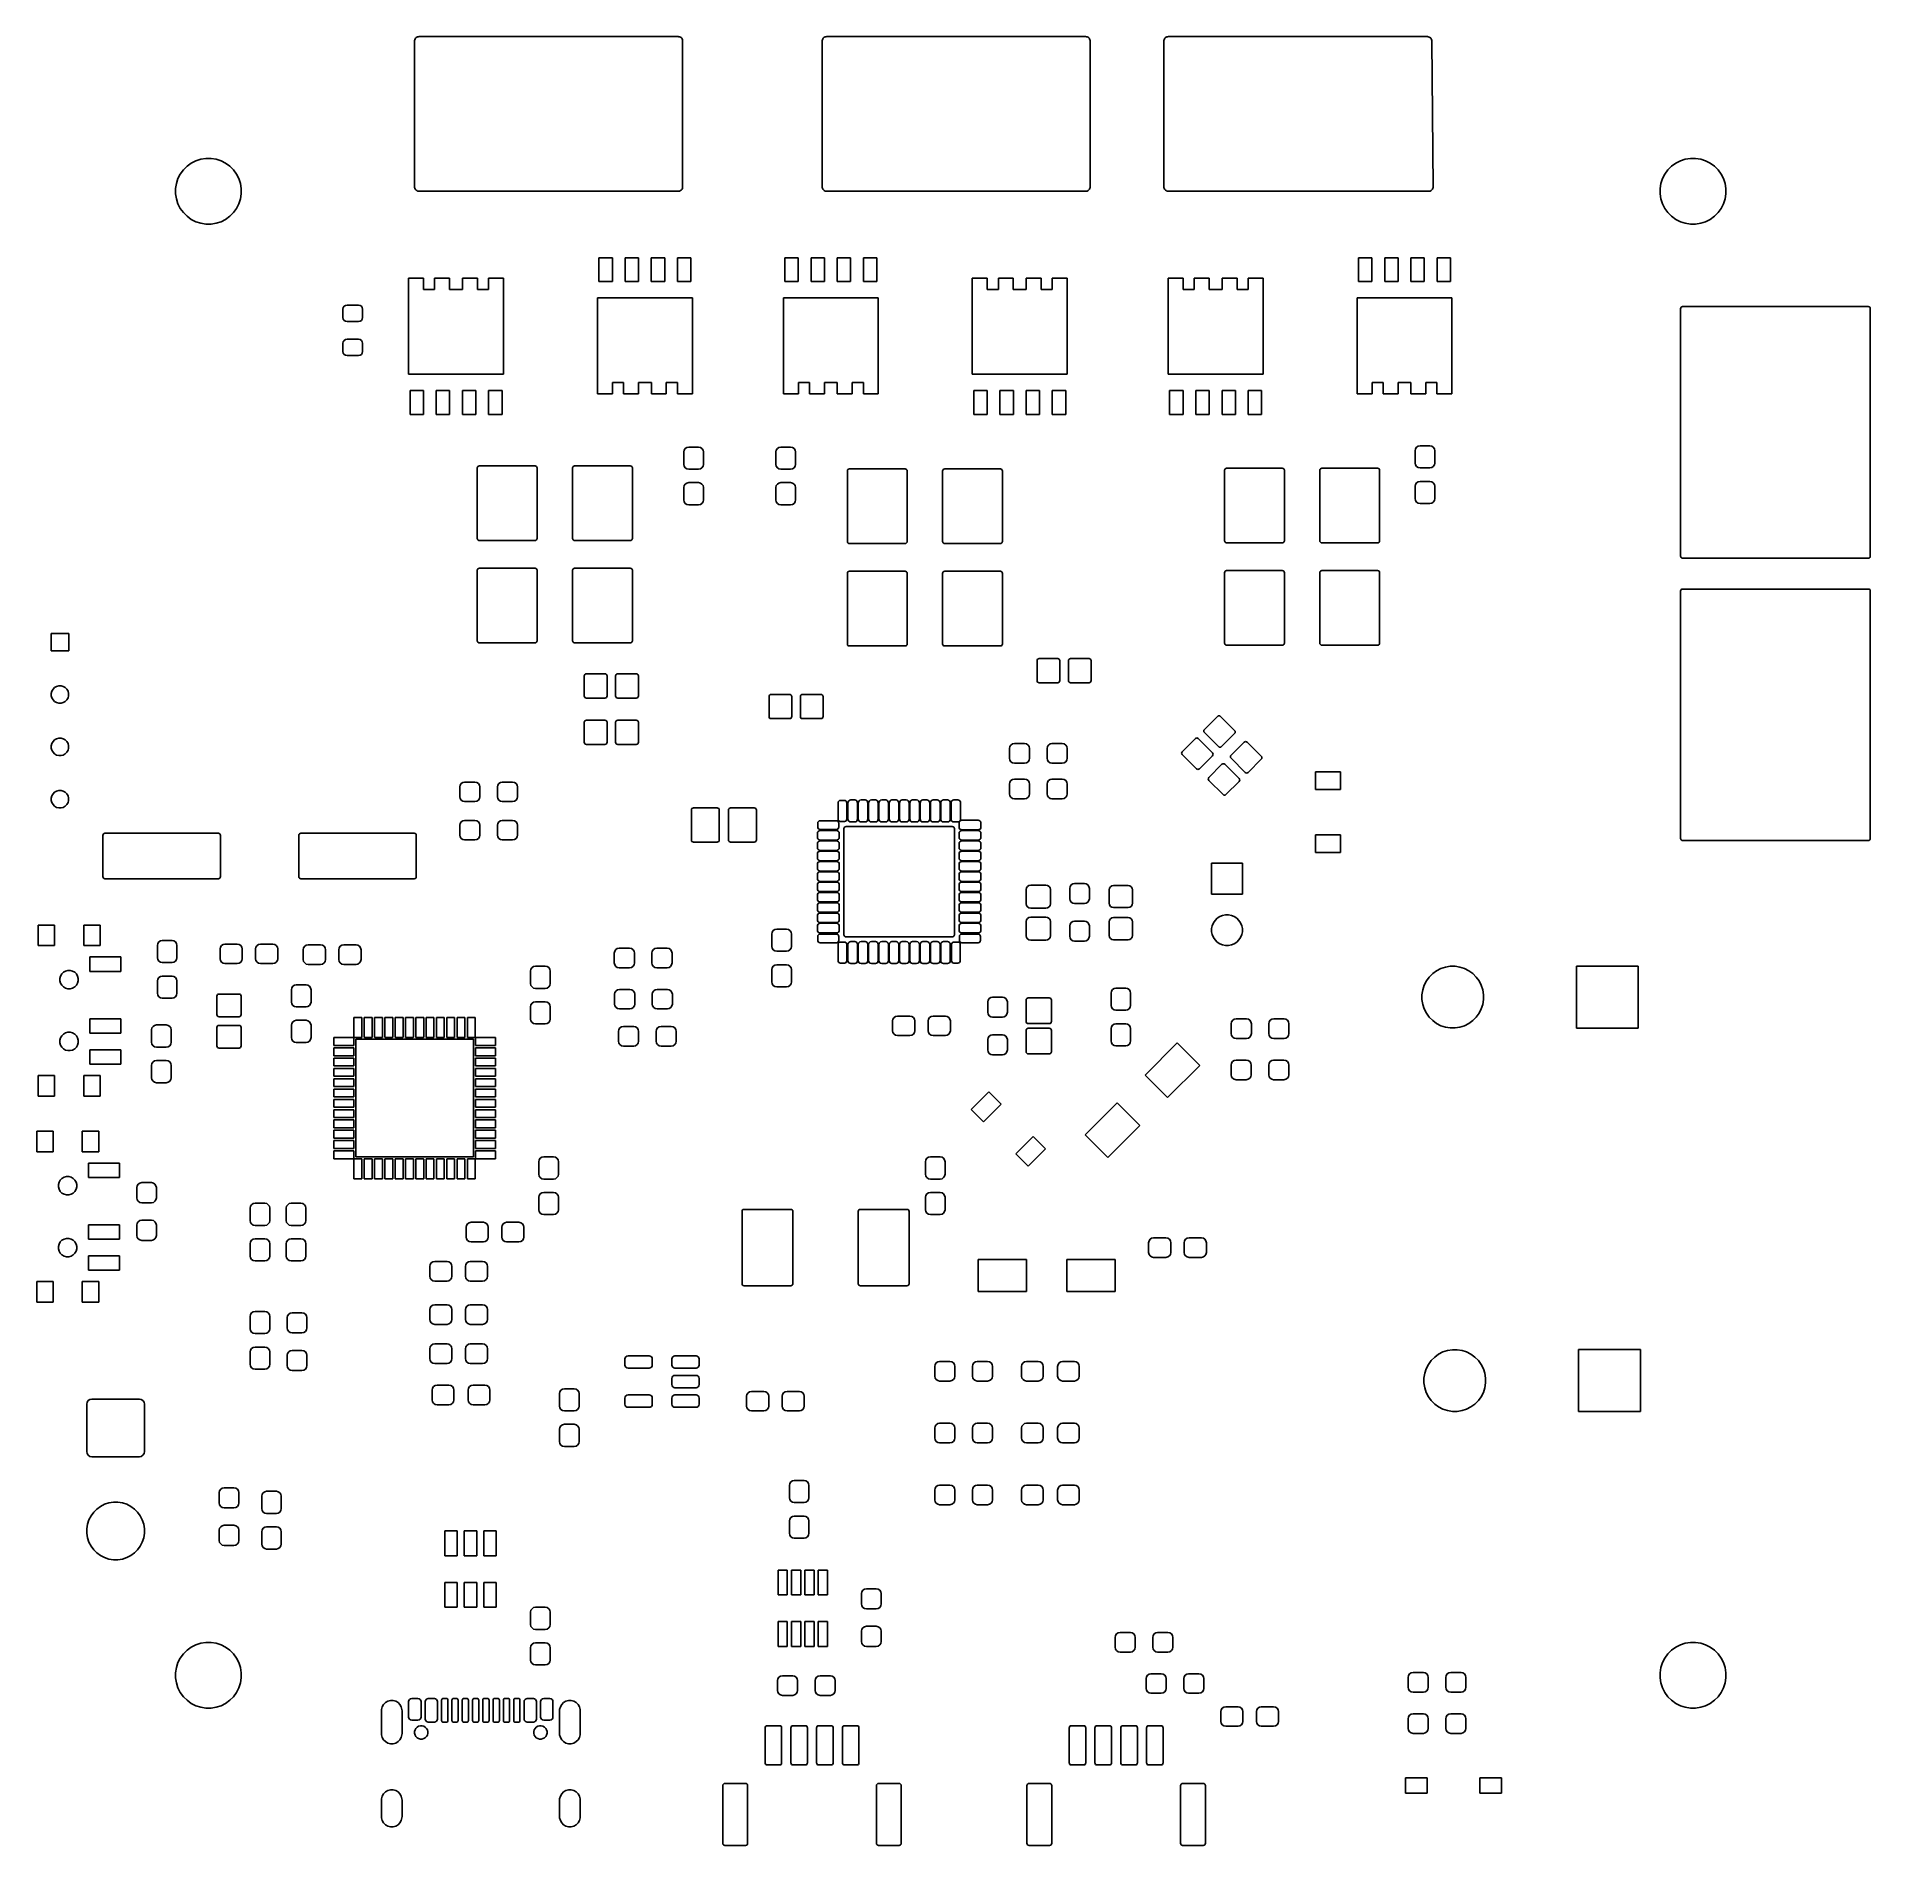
# Model space of a CAD drawing. Extents: x 49.2 to 138.1, y -140.8 to -53.
import ezdxf

# ---------------------------------------------------------------- set-up
doc = ezdxf.new("R2010")
doc.units = 0
doc.layers.add('BLACK', color=7, linetype='CONTINUOUS')

msp = doc.modelspace()

# ---------------------------------------------------------------- linework, layer by layer
at = {"layer": 'BLACK', "linetype": 'CONTINUOUS'}
for p, q in [((67.5, -53.21221), (67.502382, -53.18802)), ((67.5, -60.287789), (67.5, -53.21221)), ((67.502382, -53.18802), (67.51041, -53.147658)), ((67.51041, -53.147658), (67.528927, -53.102956)), ((67.528927, -53.102956), (67.544877, -53.079086)), ((67.544877, -53.079086), (67.579086, -53.044877)), ((67.579086, -53.044877), (67.602956, -53.028927)), ((67.602956, -53.028927), (67.647659, -53.01041)), ((67.647659, -53.01041), (67.688022, -53.002382)), ((67.688022, -53.002382), (67.712211, -53)), ((67.712211, -53), (80.287789, -53)), ((80.287789, -53), (80.311979, -53.002382)), ((80.311979, -53.002382), (80.352341, -53.01041)), ((80.352341, -53.01041), (80.397043, -53.028927)), ((80.397043, -53.028927), (80.420913, -53.044877)), ((80.420913, -53.044877), (80.455122, -53.079086)), ((80.455122, -53.079086), (80.471072, -53.102956)), ((80.471072, -53.102956), (80.489588, -53.147655)), ((80.489588, -53.147655), (80.497617, -53.188017)), ((80.497617, -53.188017), (80.5, -53.21221)), ((80.5, -53.21221), (80.5, -60.287789)), ((87.264826, -53.21221), (87.267208, -53.18802)), ((87.264826, -60.287789), (87.264826, -53.21221)), ((87.267208, -53.18802), (87.275236, -53.147658)), ((87.275236, -53.147658), (87.293753, -53.102956)), ((87.293753, -53.102956), (87.309703, -53.079086)), ((87.309703, -53.079086), (87.343912, -53.044877)), ((87.343912, -53.044877), (87.367782, -53.028927)), ((87.367782, -53.028927), (87.412485, -53.01041)), ((87.412485, -53.01041), (87.452848, -53.002382)), ((87.452848, -53.002382), (87.477037, -53)), ((87.477037, -53), (100.052615, -53)), ((100.052615, -53), (100.076805, -53.002382)), ((100.076805, -53.002382), (100.117167, -53.01041)), ((100.117167, -53.01041), (100.161869, -53.028927)), ((100.161869, -53.028927), (100.185739, -53.044877)), ((100.185739, -53.044877), (100.219948, -53.079086)), ((100.219948, -53.079086), (100.235898, -53.102956)), ((100.235898, -53.102956), (100.254414, -53.147655)), ((100.254414, -53.147655), (100.262443, -53.188017)), ((100.262443, -53.188017), (100.264826, -53.21221)), ((100.264826, -53.21221), (100.264826, -60.287789)), ((103.840243, -53.21221), (103.842625, -53.18802)), ((103.840243, -60.287789), (103.840243, -53.21221)), ((103.842625, -53.18802), (103.850653, -53.147658)), ((103.850653, -53.147658), (103.86917, -53.102956)), ((103.86917, -53.102956), (103.88512, -53.079086)), ((103.88512, -53.079086), (103.919329, -53.044877)), ((103.919329, -53.044877), (103.943199, -53.028927)), ((103.943199, -53.028927), (103.987902, -53.01041)), ((103.987902, -53.01041), (104.028265, -53.002382)), ((104.028265, -53.002382), (104.052454, -53)), ((104.052454, -53), (116.625591, -53)), ((116.625591, -53), (116.657525, -53.004183)), ((116.657525, -53.004183), (116.709434, -53.018018)), ((116.709434, -53.018018), (116.76483, -53.049803)), ((116.76483, -53.049803), (116.791038, -53.075802)), ((116.791038, -53.075802), (116.823267, -53.130947)), ((116.823267, -53.130947), (116.837516, -53.182748)), ((116.837516, -53.182748), (116.841953, -53.214647)), ((116.841953, -53.214647), (116.898296, -60.286131)), ((56.135776, -59.664002), (56.28335, -59.460883)), ((56.28335, -59.460883), (56.460883, -59.28335)), ((56.460883, -59.28335), (56.664002, -59.135776)), ((56.664002, -59.135776), (56.887707, -59.021793)), ((56.887707, -59.021793), (57.126487, -58.944208)), ((57.126487, -58.944208), (57.374465, -58.904932)), ((57.374465, -58.904932), (57.625535, -58.904932)), ((57.625535, -58.904932), (57.873513, -58.944208)), ((57.873513, -58.944208), (58.112293, -59.021793)), ((58.112293, -59.021793), (58.335998, -59.135776)), ((58.335998, -59.135776), (58.539117, -59.28335)), ((58.539117, -59.28335), (58.71665, -59.460883)), ((58.71665, -59.460883), (58.864224, -59.664002)), ((128.135776, -59.664002), (128.28335, -59.460883)), ((128.28335, -59.460883), (128.460883, -59.28335)), ((128.460883, -59.28335), (128.664002, -59.135776)), ((128.664002, -59.135776), (128.887707, -59.021793)), ((128.887707, -59.021793), (129.126487, -58.944208)), ((129.126487, -58.944208), (129.374465, -58.904932)), ((129.374465, -58.904932), (129.625535, -58.904932)), ((129.625535, -58.904932), (129.873513, -58.944208)), ((129.873513, -58.944208), (130.112293, -59.021793)), ((130.112293, -59.021793), (130.335998, -59.135776)), ((130.335998, -59.135776), (130.539117, -59.28335)), ((130.539117, -59.28335), (130.71665, -59.460883)), ((130.71665, -59.460883), (130.864224, -59.664002)), ((55.904932, -60.374465), (55.944208, -60.126487)), ((55.904932, -60.625535), (55.904932, -60.374465)), ((55.944208, -60.126487), (56.021793, -59.887707)), ((56.021793, -59.887707), (56.135776, -59.664002)), ((58.864224, -59.664002), (58.978207, -59.887707)), ((58.978207, -59.887707), (59.055792, -60.126487)), ((59.055792, -60.126487), (59.095068, -60.374465)), ((59.095068, -60.374465), (59.095068, -60.625535)), ((67.502382, -60.311979), (67.5, -60.287789)), ((67.51041, -60.352341), (67.502382, -60.311979)), ((67.528927, -60.397043), (67.51041, -60.352341)), ((67.544877, -60.420913), (67.528927, -60.397043)), ((67.579086, -60.455122), (67.544877, -60.420913)), ((67.602956, -60.471072), (67.579086, -60.455122)), ((67.647656, -60.489588), (67.602956, -60.471072)), ((80.397043, -60.471072), (80.352344, -60.489588)), ((80.420913, -60.455122), (80.397043, -60.471072)), ((80.455122, -60.420913), (80.420913, -60.455122)), ((80.471072, -60.397043), (80.455122, -60.420913)), ((80.489588, -60.352344), (80.471072, -60.397043)), ((80.497617, -60.311982), (80.489588, -60.352344)), ((80.5, -60.287789), (80.497617, -60.311982)), ((87.267208, -60.311979), (87.264826, -60.287789)), ((87.275236, -60.352341), (87.267208, -60.311979)), ((87.293753, -60.397043), (87.275236, -60.352341)), ((87.309703, -60.420913), (87.293753, -60.397043)), ((87.343912, -60.455122), (87.309703, -60.420913)), ((87.367782, -60.471072), (87.343912, -60.455122)), ((87.412482, -60.489588), (87.367782, -60.471072)), ((100.161869, -60.471072), (100.11717, -60.489588)), ((100.185739, -60.455122), (100.161869, -60.471072)), ((100.219948, -60.420913), (100.185739, -60.455122)), ((100.235898, -60.397043), (100.219948, -60.420913)), ((100.254414, -60.352344), (100.235898, -60.397043)), ((100.262443, -60.311982), (100.254414, -60.352344)), ((100.264826, -60.287789), (100.262443, -60.311982)), ((103.842625, -60.311979), (103.840243, -60.287789)), ((103.850653, -60.352341), (103.842625, -60.311979)), ((103.86917, -60.397043), (103.850653, -60.352341)), ((103.88512, -60.420913), (103.86917, -60.397043)), ((103.919329, -60.455122), (103.88512, -60.420913)), ((103.943199, -60.471072), (103.919329, -60.455122)), ((103.987899, -60.489588), (103.943199, -60.471072)), ((116.795879, -60.470787), (116.750993, -60.489484)), ((116.81981, -60.454693), (116.795879, -60.470787)), ((116.854055, -60.420173), (116.81981, -60.454693)), ((116.869958, -60.396114), (116.854055, -60.420173)), ((116.888297, -60.351082), (116.869958, -60.396114)), ((116.896083, -60.310463), (116.888297, -60.351082)), ((116.898296, -60.286131), (116.896083, -60.310463)), ((127.904932, -60.374465), (127.944208, -60.126487)), ((127.904932, -60.625535), (127.904932, -60.374465)), ((127.944208, -60.126487), (128.021793, -59.887707)), ((128.021793, -59.887707), (128.135776, -59.664002)), ((130.864224, -59.664002), (130.978207, -59.887707)), ((130.978207, -59.887707), (131.055792, -60.126487)), ((131.055792, -60.126487), (131.095068, -60.374465)), ((131.095068, -60.374465), (131.095068, -60.625535)), ((55.944208, -60.873513), (55.904932, -60.625535)), ((56.021793, -61.112293), (55.944208, -60.873513)), ((56.135776, -61.335998), (56.021793, -61.112293)), ((56.28335, -61.539117), (56.135776, -61.335998)), ((58.864224, -61.335998), (58.71665, -61.539117)), ((58.978207, -61.112293), (58.864224, -61.335998)), ((59.055792, -60.873513), (58.978207, -61.112293)), ((59.095068, -60.625535), (59.055792, -60.873513)), ((67.688019, -60.497617), (67.647656, -60.489588)), ((67.712211, -60.5), (67.688019, -60.497617)), ((80.287789, -60.5), (67.712211, -60.5)), ((80.311982, -60.497617), (80.287789, -60.5)), ((80.352344, -60.489588), (80.311982, -60.497617)), ((87.452845, -60.497617), (87.412482, -60.489588)), ((87.477037, -60.5), (87.452845, -60.497617)), ((100.052615, -60.5), (87.477037, -60.5)), ((100.076808, -60.497617), (100.052615, -60.5)), ((100.11717, -60.489588), (100.076808, -60.497617)), ((104.028262, -60.497617), (103.987899, -60.489588)), ((104.052454, -60.5), (104.028262, -60.497617)), ((116.686126, -60.5), (104.052454, -60.5)), ((116.710439, -60.497593), (116.686126, -60.5)), ((116.750993, -60.489484), (116.710439, -60.497593)), ((127.944208, -60.873513), (127.904932, -60.625535)), ((128.021793, -61.112293), (127.944208, -60.873513)), ((128.135776, -61.335998), (128.021793, -61.112293)), ((128.28335, -61.539117), (128.135776, -61.335998)), ((130.864224, -61.335998), (130.71665, -61.539117)), ((130.978207, -61.112293), (130.864224, -61.335998)), ((131.055792, -60.873513), (130.978207, -61.112293)), ((131.095068, -60.625535), (131.055792, -60.873513)), ((56.460883, -61.71665), (56.28335, -61.539117)), ((56.664002, -61.864224), (56.460883, -61.71665)), ((56.887707, -61.978207), (56.664002, -61.864224)), ((57.126487, -62.055792), (56.887707, -61.978207)), ((57.374465, -62.095068), (57.126487, -62.055792)), ((57.625535, -62.095068), (57.374465, -62.095068)), ((57.873513, -62.055792), (57.625535, -62.095068)), ((58.112293, -61.978207), (57.873513, -62.055792)), ((58.335998, -61.864224), (58.112293, -61.978207)), ((58.539117, -61.71665), (58.335998, -61.864224)), ((58.71665, -61.539117), (58.539117, -61.71665)), ((128.460883, -61.71665), (128.28335, -61.539117)), ((128.664002, -61.864224), (128.460883, -61.71665)), ((128.887707, -61.978207), (128.664002, -61.864224)), ((129.126487, -62.055792), (128.887707, -61.978207)), ((129.374465, -62.095068), (129.126487, -62.055792)), ((129.625535, -62.095068), (129.374465, -62.095068)), ((129.873513, -62.055792), (129.625535, -62.095068)), ((130.112293, -61.978207), (129.873513, -62.055792)), ((130.335998, -61.864224), (130.112293, -61.978207)), ((130.539117, -61.71665), (130.335998, -61.864224)), ((130.71665, -61.539117), (130.539117, -61.71665)), ((76.4398, -64.875), (76.4398, -63.725)), ((76.4398, -63.725), (77.0898, -63.725)), ((77.0898, -63.725), (77.0898, -64.875)), ((77.7098, -64.875), (77.7098, -63.725)), ((77.7098, -63.725), (78.3598, -63.725)), ((78.3598, -63.725), (78.3598, -64.875)), ((78.9798, -64.875), (78.9798, -63.725)), ((78.9798, -63.725), (79.6298, -63.725)), ((79.6298, -63.725), (79.6298, -64.875)), ((80.2498, -64.875), (80.2498, -63.725)), ((80.2498, -63.725), (80.8998, -63.725)), ((80.8998, -63.725), (80.8998, -64.875)), ((85.458, -64.875), (85.458, -63.725)), ((85.458, -63.725), (86.108, -63.725)), ((86.108, -63.725), (86.108, -64.875)), ((86.728, -64.875), (86.728, -63.725)), ((86.728, -63.725), (87.378, -63.725)), ((87.378, -63.725), (87.378, -64.875)), ((87.998, -64.875), (87.998, -63.725)), ((87.998, -63.725), (88.648, -63.725)), ((88.648, -63.725), (88.648, -64.875)), ((89.268, -64.875), (89.268, -63.725)), ((89.268, -63.725), (89.918, -63.725)), ((89.918, -63.725), (89.918, -64.875)), ((113.2792, -64.875), (113.2792, -63.725)), ((113.2792, -63.725), (113.9292, -63.725)), ((113.9292, -63.725), (113.9292, -64.875)), ((114.5492, -64.875), (114.5492, -63.725)), ((114.5492, -63.725), (115.1992, -63.725)), ((115.1992, -63.725), (115.1992, -64.875)), ((115.8192, -64.875), (115.8192, -63.725)), ((115.8192, -63.725), (116.4692, -63.725)), ((116.4692, -63.725), (116.4692, -64.875)), ((117.0892, -64.875), (117.0892, -63.725)), ((117.0892, -63.725), (117.7392, -63.725)), ((117.7392, -63.725), (117.7392, -64.875)), ((67.2087, -65.275), (67.2087, -64.725)), ((67.2087, -64.725), (67.9337, -64.725)), ((67.9337, -64.725), (67.9337, -65.275)), ((68.4717, -65.275), (68.4717, -64.725)), ((68.4717, -64.725), (69.1967, -64.725)), ((69.1967, -64.725), (69.1967, -65.275)), ((69.8217, -65.275), (69.8217, -64.725)), ((69.8217, -64.725), (70.5467, -64.725)), ((70.5467, -64.725), (70.5467, -65.275)), ((71.0847, -65.275), (71.0847, -64.725)), ((71.0847, -64.725), (71.8097, -64.725)), ((71.8097, -64.725), (71.8097, -65.275)), ((77.0898, -64.875), (76.4398, -64.875)), ((78.3598, -64.875), (77.7098, -64.875)), ((79.6298, -64.875), (78.9798, -64.875)), ((80.8998, -64.875), (80.2498, -64.875)), ((86.108, -64.875), (85.458, -64.875)), ((87.378, -64.875), (86.728, -64.875)), ((88.648, -64.875), (87.998, -64.875)), ((89.918, -64.875), (89.268, -64.875)), ((94.5481, -65.275), (94.5481, -64.725)), ((94.5481, -64.725), (95.2731, -64.725)), ((95.2731, -64.725), (95.2731, -65.275)), ((95.8111, -65.275), (95.8111, -64.725)), ((95.8111, -64.725), (96.5361, -64.725)), ((96.5361, -64.725), (96.5361, -65.275)), ((97.1611, -65.275), (97.1611, -64.725)), ((97.1611, -64.725), (97.8861, -64.725)), ((97.8861, -64.725), (97.8861, -65.275)), ((98.4241, -65.275), (98.4241, -64.725)), ((98.4241, -64.725), (99.1491, -64.725)), ((99.1491, -64.725), (99.1491, -65.275)), ((104.0481, -65.275), (104.0481, -64.725)), ((104.0481, -64.725), (104.7731, -64.725)), ((104.7731, -64.725), (104.7731, -65.275)), ((105.3111, -65.275), (105.3111, -64.725)), ((105.3111, -64.725), (106.0361, -64.725)), ((106.0361, -64.725), (106.0361, -65.275)), ((106.6611, -65.275), (106.6611, -64.725)), ((106.6611, -64.725), (107.3861, -64.725)), ((107.3861, -64.725), (107.3861, -65.275)), ((107.9241, -65.275), (107.9241, -64.725)), ((107.9241, -64.725), (108.6491, -64.725)), ((108.6491, -64.725), (108.6491, -65.275)), ((113.9292, -64.875), (113.2792, -64.875)), ((115.1992, -64.875), (114.5492, -64.875)), ((116.4692, -64.875), (115.8192, -64.875)), ((117.7392, -64.875), (117.0892, -64.875)), ((67.2092, -65.275), (67.2087, -65.275)), ((67.2092, -69.375), (67.2092, -65.275)), ((67.9337, -65.275), (68.4717, -65.275)), ((69.1967, -65.275), (69.8217, -65.275)), ((70.5467, -65.275), (71.0847, -65.275)), ((71.8097, -65.275), (71.8092, -65.275)), ((71.8092, -65.275), (71.8092, -69.375)), ((76.3698, -69.775), (76.3698, -65.675)), ((76.3698, -65.675), (80.9698, -65.675)), ((80.9698, -65.675), (80.9698, -69.775)), ((85.388, -69.775), (85.388, -65.675)), ((85.388, -65.675), (89.988, -65.675)), ((89.988, -65.675), (89.988, -69.775)), ((94.5486, -65.275), (94.5481, -65.275)), ((94.5486, -69.375), (94.5486, -65.275)), ((95.2731, -65.275), (95.8111, -65.275)), ((96.5361, -65.275), (97.1611, -65.275)), ((97.8861, -65.275), (98.4241, -65.275)), ((99.1491, -65.275), (99.1486, -65.275)), ((99.1486, -65.275), (99.1486, -69.375)), ((104.0486, -65.275), (104.0481, -65.275)), ((104.0486, -69.375), (104.0486, -65.275)), ((104.7731, -65.275), (105.3111, -65.275)), ((106.0361, -65.275), (106.6611, -65.275)), ((107.3861, -65.275), (107.9241, -65.275)), ((108.6491, -65.275), (108.6486, -65.275)), ((108.6486, -65.275), (108.6486, -69.375)), ((113.2092, -69.775), (113.2092, -65.675)), ((113.2092, -65.675), (117.8092, -65.675)), ((117.8092, -65.675), (117.8092, -69.775)), ((64.025, -66.225), (64.040224, -66.148463)), ((64.025, -66.625), (64.025, -66.225)), ((64.040224, -66.701537), (64.025, -66.625)), ((64.040224, -66.148463), (64.083579, -66.083579)), ((64.083579, -66.083579), (64.148463, -66.040224)), ((64.148463, -66.040224), (64.225, -66.025)), ((64.225, -66.025), (64.775, -66.025)), ((64.775, -66.025), (64.851537, -66.040224)), ((64.851537, -66.040224), (64.916421, -66.083579)), ((64.916421, -66.083579), (64.959776, -66.148463)), ((64.959776, -66.148463), (64.975, -66.225)), ((64.975, -66.625), (64.959776, -66.701537)), ((64.975, -66.225), (64.975, -66.625)), ((128.898, -66.2), (128.905764, -66.160966)), ((128.898, -78.2), (128.898, -66.2)), ((128.905764, -66.160966), (128.927875, -66.127875)), ((128.927875, -66.127875), (128.960966, -66.105764)), ((128.960966, -66.105764), (129, -66.098)), ((129, -66.098), (138, -66.098)), ((138, -66.098), (138.039034, -66.105764)), ((138.039034, -66.105764), (138.072125, -66.127875)), ((138.072125, -66.127875), (138.094236, -66.160966)), ((138.094236, -66.160966), (138.102, -66.2)), ((138.102, -66.2), (138.102, -78.2)), ((64.083579, -66.766421), (64.040224, -66.701537)), ((64.148463, -66.809776), (64.083579, -66.766421)), ((64.225, -66.825), (64.148463, -66.809776)), ((64.775, -66.825), (64.225, -66.825)), ((64.851537, -66.809776), (64.775, -66.825)), ((64.916421, -66.766421), (64.851537, -66.809776)), ((64.959776, -66.701537), (64.916421, -66.766421)), ((64.025, -67.875), (64.040224, -67.798463)), ((64.025, -68.275), (64.025, -67.875)), ((64.040224, -68.351537), (64.025, -68.275)), ((64.040224, -67.798463), (64.083579, -67.733579)), ((64.083579, -68.416421), (64.040224, -68.351537)), ((64.083579, -67.733579), (64.148463, -67.690224)), ((64.148463, -68.459776), (64.083579, -68.416421)), ((64.148463, -67.690224), (64.225, -67.675)), ((64.225, -68.475), (64.148463, -68.459776)), ((64.225, -67.675), (64.775, -67.675)), ((64.775, -68.475), (64.225, -68.475)), ((64.775, -67.675), (64.851537, -67.690224)), ((64.851537, -68.459776), (64.775, -68.475)), ((64.851537, -67.690224), (64.916421, -67.733579)), ((64.916421, -68.416421), (64.851537, -68.459776)), ((64.916421, -67.733579), (64.959776, -67.798463)), ((64.959776, -68.351537), (64.916421, -68.416421)), ((64.959776, -67.798463), (64.975, -67.875)), ((64.975, -68.275), (64.959776, -68.351537)), ((64.975, -67.875), (64.975, -68.275)), ((71.8092, -69.375), (67.2092, -69.375)), ((67.2792, -71.325), (67.2792, -70.175)), ((67.2792, -70.175), (67.9292, -70.175)), ((67.9292, -70.175), (67.9292, -71.325)), ((68.5492, -71.325), (68.5492, -70.175)), ((68.5492, -70.175), (69.1992, -70.175)), ((69.1992, -70.175), (69.1992, -71.325)), ((69.8192, -71.325), (69.8192, -70.175)), ((69.8192, -70.175), (70.4692, -70.175)), ((70.4692, -70.175), (70.4692, -71.325)), ((71.0892, -71.325), (71.0892, -70.175)), ((71.0892, -70.175), (71.7392, -70.175)), ((71.7392, -70.175), (71.7392, -71.325)), ((76.3693, -70.325), (76.3693, -69.775)), ((76.3693, -69.775), (76.3698, -69.775)), ((77.6323, -69.775), (77.0943, -69.775)), ((77.0943, -69.775), (77.0943, -70.325)), ((77.6323, -70.325), (77.6323, -69.775)), ((78.9823, -69.775), (78.3573, -69.775)), ((78.3573, -69.775), (78.3573, -70.325)), ((78.9823, -70.325), (78.9823, -69.775)), ((80.2453, -69.775), (79.7073, -69.775)), ((79.7073, -69.775), (79.7073, -70.325)), ((80.2453, -70.325), (80.2453, -69.775)), ((80.9698, -69.775), (80.9703, -69.775)), ((80.9703, -69.775), (80.9703, -70.325)), ((85.3875, -70.325), (85.3875, -69.775)), ((85.3875, -69.775), (85.388, -69.775)), ((86.6505, -69.775), (86.1125, -69.775)), ((86.1125, -69.775), (86.1125, -70.325)), ((86.6505, -70.325), (86.6505, -69.775)), ((88.0005, -69.775), (87.3755, -69.775)), ((87.3755, -69.775), (87.3755, -70.325)), ((88.0005, -70.325), (88.0005, -69.775)), ((89.2635, -69.775), (88.7255, -69.775)), ((88.7255, -69.775), (88.7255, -70.325)), ((89.2635, -70.325), (89.2635, -69.775)), ((89.988, -69.775), (89.9885, -69.775)), ((89.9885, -69.775), (89.9885, -70.325)), ((99.1486, -69.375), (94.5486, -69.375)), ((94.6186, -71.325), (94.6186, -70.175)), ((94.6186, -70.175), (95.2686, -70.175)), ((95.2686, -70.175), (95.2686, -71.325)), ((95.8886, -71.325), (95.8886, -70.175)), ((95.8886, -70.175), (96.5386, -70.175)), ((96.5386, -70.175), (96.5386, -71.325)), ((97.1586, -71.325), (97.1586, -70.175)), ((97.1586, -70.175), (97.8086, -70.175)), ((97.8086, -70.175), (97.8086, -71.325)), ((98.4286, -71.325), (98.4286, -70.175)), ((98.4286, -70.175), (99.0786, -70.175)), ((99.0786, -70.175), (99.0786, -71.325)), ((108.6486, -69.375), (104.0486, -69.375)), ((104.1186, -71.325), (104.1186, -70.175)), ((104.1186, -70.175), (104.7686, -70.175)), ((104.7686, -70.175), (104.7686, -71.325)), ((105.3886, -71.325), (105.3886, -70.175)), ((105.3886, -70.175), (106.0386, -70.175)), ((106.0386, -70.175), (106.0386, -71.325)), ((106.6586, -71.325), (106.6586, -70.175)), ((106.6586, -70.175), (107.3086, -70.175)), ((107.3086, -70.175), (107.3086, -71.325)), ((107.9286, -71.325), (107.9286, -70.175)), ((107.9286, -70.175), (108.5786, -70.175)), ((108.5786, -70.175), (108.5786, -71.325)), ((113.2087, -70.325), (113.2087, -69.775)), ((113.2087, -69.775), (113.2092, -69.775)), ((114.4717, -69.775), (113.9337, -69.775)), ((113.9337, -69.775), (113.9337, -70.325)), ((114.4717, -70.325), (114.4717, -69.775)), ((115.8217, -69.775), (115.1967, -69.775)), ((115.1967, -69.775), (115.1967, -70.325)), ((115.8217, -70.325), (115.8217, -69.775)), ((117.0847, -69.775), (116.5467, -69.775)), ((116.5467, -69.775), (116.5467, -70.325)), ((117.0847, -70.325), (117.0847, -69.775)), ((117.8092, -69.775), (117.8097, -69.775)), ((117.8097, -69.775), (117.8097, -70.325)), ((77.0943, -70.325), (76.3693, -70.325)), ((78.3573, -70.325), (77.6323, -70.325)), ((79.7073, -70.325), (78.9823, -70.325)), ((80.9703, -70.325), (80.2453, -70.325)), ((86.1125, -70.325), (85.3875, -70.325)), ((87.3755, -70.325), (86.6505, -70.325)), ((88.7255, -70.325), (88.0005, -70.325)), ((89.9885, -70.325), (89.2635, -70.325)), ((113.9337, -70.325), (113.2087, -70.325)), ((115.1967, -70.325), (114.4717, -70.325)), ((116.5467, -70.325), (115.8217, -70.325)), ((117.8097, -70.325), (117.0847, -70.325)), ((67.9292, -71.325), (67.2792, -71.325)), ((69.1992, -71.325), (68.5492, -71.325)), ((70.4692, -71.325), (69.8192, -71.325)), ((71.7392, -71.325), (71.0892, -71.325)), ((95.2686, -71.325), (94.6186, -71.325)), ((96.5386, -71.325), (95.8886, -71.325)), ((97.8086, -71.325), (97.1586, -71.325)), ((99.0786, -71.325), (98.4286, -71.325)), ((104.7686, -71.325), (104.1186, -71.325)), ((106.0386, -71.325), (105.3886, -71.325)), ((107.3086, -71.325), (106.6586, -71.325)), ((108.5786, -71.325), (107.9286, -71.325)), ((80.704213, -72.930579), (80.7951, -72.9125)), ((80.7951, -72.9125), (81.2701, -72.9125)), ((81.2701, -72.9125), (81.360987, -72.930579)), ((85.171613, -72.930579), (85.2625, -72.9125)), ((85.2625, -72.9125), (85.7375, -72.9125)), ((85.7375, -72.9125), (85.828387, -72.930579)), ((116.043079, -72.996613), (116.094562, -72.919562)), ((116.094562, -72.919562), (116.171613, -72.868079)), ((116.171613, -72.868079), (116.2625, -72.85)), ((116.2625, -72.85), (116.7375, -72.85)), ((116.7375, -72.85), (116.828387, -72.868079)), ((116.828387, -72.868079), (116.905438, -72.919562)), ((116.905438, -72.919562), (116.956921, -72.996613)), ((80.5576, -73.15), (80.575679, -73.059113)), ((80.5576, -73.75), (80.5576, -73.15)), ((80.575679, -73.840887), (80.5576, -73.75)), ((80.575679, -73.059113), (80.627162, -72.982062)), ((80.627162, -72.982062), (80.704213, -72.930579)), ((81.360987, -72.930579), (81.438038, -72.982062)), ((81.438038, -72.982062), (81.489521, -73.059113)), ((81.489521, -73.059113), (81.5076, -73.15)), ((81.5076, -73.75), (81.489521, -73.840887)), ((81.5076, -73.15), (81.5076, -73.75)), ((85.025, -73.15), (85.043079, -73.059113)), ((85.025, -73.75), (85.025, -73.15)), ((85.043079, -73.840887), (85.025, -73.75)), ((85.043079, -73.059113), (85.094562, -72.982062)), ((85.094562, -72.982062), (85.171613, -72.930579)), ((85.828387, -72.930579), (85.905438, -72.982062)), ((85.905438, -72.982062), (85.956921, -73.059113)), ((85.956921, -73.059113), (85.975, -73.15)), ((85.975, -73.75), (85.956921, -73.840887)), ((85.975, -73.15), (85.975, -73.75)), ((116.025, -73.0875), (116.043079, -72.996613)), ((116.025, -73.6875), (116.025, -73.0875)), ((116.043079, -73.778387), (116.025, -73.6875)), ((116.094562, -73.855438), (116.043079, -73.778387)), ((116.956921, -73.778387), (116.905438, -73.855438)), ((116.956921, -72.996613), (116.975, -73.0875)), ((116.975, -73.6875), (116.956921, -73.778387)), ((116.975, -73.0875), (116.975, -73.6875)), ((70.5388, -73.9262), (70.546564, -73.887166)), ((70.5388, -77.3462), (70.5388, -73.9262)), ((70.546564, -73.887166), (70.568675, -73.854075)), ((70.568675, -73.854075), (70.601766, -73.831964)), ((70.601766, -73.831964), (70.6408, -73.8242)), ((70.6408, -73.8242), (73.3408, -73.8242)), ((73.3408, -73.8242), (73.379834, -73.831964)), ((73.379834, -73.831964), (73.412925, -73.854075)), ((73.412925, -73.854075), (73.435036, -73.887166)), ((73.435036, -73.887166), (73.4428, -73.9262)), ((73.4428, -73.9262), (73.4428, -77.3462)), ((75.1588, -73.9262), (75.166564, -73.887166)), ((75.1588, -77.3462), (75.1588, -73.9262)), ((75.166564, -73.887166), (75.188675, -73.854075)), ((75.188675, -73.854075), (75.221766, -73.831964)), ((75.221766, -73.831964), (75.2608, -73.8242)), ((75.2608, -73.8242), (77.9608, -73.8242)), ((77.9608, -73.8242), (77.999834, -73.831964)), ((77.999834, -73.831964), (78.032925, -73.854075)), ((78.032925, -73.854075), (78.055036, -73.887166)), ((78.055036, -73.887166), (78.0628, -73.9262)), ((78.0628, -73.9262), (78.0628, -77.3462)), ((80.627162, -73.917938), (80.575679, -73.840887)), ((80.704213, -73.969421), (80.627162, -73.917938)), ((80.627162, -74.707062), (80.704213, -74.655579)), ((80.7951, -73.9875), (80.704213, -73.969421)), ((80.704213, -74.655579), (80.7951, -74.6375)), ((81.2701, -73.9875), (80.7951, -73.9875)), ((80.7951, -74.6375), (81.2701, -74.6375)), ((81.360987, -73.969421), (81.2701, -73.9875)), ((81.2701, -74.6375), (81.360987, -74.655579)), ((81.438038, -73.917938), (81.360987, -73.969421)), ((81.360987, -74.655579), (81.438038, -74.707062)), ((81.489521, -73.840887), (81.438038, -73.917938)), ((85.094562, -73.917938), (85.043079, -73.840887)), ((85.171613, -73.969421), (85.094562, -73.917938)), ((85.094562, -74.707062), (85.171613, -74.655579)), ((85.2625, -73.9875), (85.171613, -73.969421)), ((85.171613, -74.655579), (85.2625, -74.6375)), ((85.7375, -73.9875), (85.2625, -73.9875)), ((85.2625, -74.6375), (85.7375, -74.6375)), ((85.828387, -73.969421), (85.7375, -73.9875)), ((85.7375, -74.6375), (85.828387, -74.655579)), ((85.905438, -73.917938), (85.828387, -73.969421)), ((85.828387, -74.655579), (85.905438, -74.707062)), ((85.956921, -73.840887), (85.905438, -73.917938)), ((88.488, -74.074), (88.495764, -74.034966)), ((88.488, -77.494), (88.488, -74.074)), ((88.495764, -74.034966), (88.517875, -74.001875)), ((88.517875, -74.001875), (88.550966, -73.979764)), ((88.550966, -73.979764), (88.59, -73.972)), ((88.59, -73.972), (91.29, -73.972)), ((91.29, -73.972), (91.329034, -73.979764)), ((91.329034, -73.979764), (91.362125, -74.001875)), ((91.362125, -74.001875), (91.384236, -74.034966)), ((91.384236, -74.034966), (91.392, -74.074)), ((91.392, -74.074), (91.392, -77.494)), ((93.108, -74.074), (93.115764, -74.034966)), ((93.108, -77.494), (93.108, -74.074)), ((93.115764, -74.034966), (93.137875, -74.001875)), ((93.137875, -74.001875), (93.170966, -73.979764)), ((93.170966, -73.979764), (93.21, -73.972)), ((93.21, -73.972), (95.91, -73.972)), ((95.91, -73.972), (95.949034, -73.979764)), ((95.949034, -73.979764), (95.982125, -74.001875)), ((95.982125, -74.001875), (96.004236, -74.034966)), ((96.004236, -74.034966), (96.012, -74.074)), ((96.012, -74.074), (96.012, -77.494)), ((106.7798, -74.04), (106.787564, -74.000966)), ((106.7798, -77.46), (106.7798, -74.04)), ((106.787564, -74.000966), (106.809675, -73.967875)), ((106.809675, -73.967875), (106.842766, -73.945764)), ((106.842766, -73.945764), (106.8818, -73.938)), ((106.8818, -73.938), (109.5818, -73.938)), ((109.5818, -73.938), (109.620834, -73.945764)), ((109.620834, -73.945764), (109.653925, -73.967875)), ((109.653925, -73.967875), (109.676036, -74.000966)), ((109.676036, -74.000966), (109.6838, -74.04)), ((109.6838, -74.04), (109.6838, -77.46)), ((111.3998, -74.04), (111.407564, -74.000966)), ((111.3998, -77.46), (111.3998, -74.04)), ((111.407564, -74.000966), (111.429675, -73.967875)), ((111.429675, -73.967875), (111.462766, -73.945764)), ((111.462766, -73.945764), (111.5018, -73.938)), ((111.5018, -73.938), (114.2018, -73.938)), ((114.2018, -73.938), (114.240834, -73.945764)), ((114.240834, -73.945764), (114.273925, -73.967875)), ((114.273925, -73.967875), (114.296036, -74.000966)), ((114.296036, -74.000966), (114.3038, -74.04)), ((114.3038, -74.04), (114.3038, -77.46)), ((116.043079, -74.721613), (116.094562, -74.644562)), ((116.171613, -73.906921), (116.094562, -73.855438)), ((116.094562, -74.644562), (116.171613, -74.593079)), ((116.2625, -73.925), (116.171613, -73.906921)), ((116.171613, -74.593079), (116.2625, -74.575)), ((116.7375, -73.925), (116.2625, -73.925)), ((116.2625, -74.575), (116.7375, -74.575)), ((116.828387, -73.906921), (116.7375, -73.925)), ((116.7375, -74.575), (116.828387, -74.593079)), ((116.905438, -73.855438), (116.828387, -73.906921)), ((116.828387, -74.593079), (116.905438, -74.644562)), ((116.905438, -74.644562), (116.956921, -74.721613)), ((80.5576, -74.875), (80.575679, -74.784113)), ((80.5576, -75.475), (80.5576, -74.875)), ((80.575679, -75.565887), (80.5576, -75.475)), ((80.575679, -74.784113), (80.627162, -74.707062)), ((80.627162, -75.642938), (80.575679, -75.565887)), ((81.438038, -74.707062), (81.489521, -74.784113)), ((81.489521, -75.565887), (81.438038, -75.642938)), ((81.489521, -74.784113), (81.5076, -74.875)), ((81.5076, -75.475), (81.489521, -75.565887)), ((81.5076, -74.875), (81.5076, -75.475)), ((85.025, -74.875), (85.043079, -74.784113)), ((85.025, -75.475), (85.025, -74.875)), ((85.043079, -75.565887), (85.025, -75.475)), ((85.043079, -74.784113), (85.094562, -74.707062)), ((85.094562, -75.642938), (85.043079, -75.565887)), ((85.905438, -74.707062), (85.956921, -74.784113)), ((85.956921, -75.565887), (85.905438, -75.642938)), ((85.956921, -74.784113), (85.975, -74.875)), ((85.975, -75.475), (85.956921, -75.565887)), ((85.975, -74.875), (85.975, -75.475)), ((116.025, -74.8125), (116.043079, -74.721613)), ((116.025, -75.4125), (116.025, -74.8125)), ((116.043079, -75.503387), (116.025, -75.4125)), ((116.094562, -75.580438), (116.043079, -75.503387)), ((116.171613, -75.631921), (116.094562, -75.580438)), ((116.905438, -75.580438), (116.828387, -75.631921)), ((116.956921, -75.503387), (116.905438, -75.580438)), ((116.956921, -74.721613), (116.975, -74.8125)), ((116.975, -75.4125), (116.956921, -75.503387)), ((116.975, -74.8125), (116.975, -75.4125)), ((80.704213, -75.694421), (80.627162, -75.642938)), ((80.7951, -75.7125), (80.704213, -75.694421)), ((81.2701, -75.7125), (80.7951, -75.7125)), ((81.360987, -75.694421), (81.2701, -75.7125)), ((81.438038, -75.642938), (81.360987, -75.694421)), ((85.171613, -75.694421), (85.094562, -75.642938)), ((85.2625, -75.7125), (85.171613, -75.694421)), ((85.7375, -75.7125), (85.2625, -75.7125)), ((85.828387, -75.694421), (85.7375, -75.7125)), ((85.905438, -75.642938), (85.828387, -75.694421)), ((116.2625, -75.65), (116.171613, -75.631921)), ((116.7375, -75.65), (116.2625, -75.65)), ((116.828387, -75.631921), (116.7375, -75.65)), ((70.546564, -77.385234), (70.5388, -77.3462)), ((73.4428, -77.3462), (73.435036, -77.385234)), ((75.166564, -77.385234), (75.1588, -77.3462)), ((78.0628, -77.3462), (78.055036, -77.385234)), ((70.568675, -77.418325), (70.546564, -77.385234)), ((70.601766, -77.440436), (70.568675, -77.418325)), ((70.6408, -77.4482), (70.601766, -77.440436)), ((73.3408, -77.4482), (70.6408, -77.4482)), ((73.379834, -77.440436), (73.3408, -77.4482)), ((73.412925, -77.418325), (73.379834, -77.440436)), ((73.435036, -77.385234), (73.412925, -77.418325)), ((75.188675, -77.418325), (75.166564, -77.385234)), ((75.221766, -77.440436), (75.188675, -77.418325)), ((75.2608, -77.4482), (75.221766, -77.440436)), ((77.9608, -77.4482), (75.2608, -77.4482)), ((77.999834, -77.440436), (77.9608, -77.4482)), ((78.032925, -77.418325), (77.999834, -77.440436)), ((78.055036, -77.385234), (78.032925, -77.418325)), ((88.495764, -77.533034), (88.488, -77.494)), ((88.517875, -77.566125), (88.495764, -77.533034)), ((88.550966, -77.588236), (88.517875, -77.566125)), ((88.59, -77.596), (88.550966, -77.588236)), ((91.29, -77.596), (88.59, -77.596)), ((91.329034, -77.588236), (91.29, -77.596)), ((91.362125, -77.566125), (91.329034, -77.588236)), ((91.384236, -77.533034), (91.362125, -77.566125)), ((91.392, -77.494), (91.384236, -77.533034)), ((93.115764, -77.533034), (93.108, -77.494)), ((93.137875, -77.566125), (93.115764, -77.533034)), ((93.170966, -77.588236), (93.137875, -77.566125)), ((93.21, -77.596), (93.170966, -77.588236)), ((95.91, -77.596), (93.21, -77.596)), ((95.949034, -77.588236), (95.91, -77.596)), ((95.982125, -77.566125), (95.949034, -77.588236)), ((96.004236, -77.533034), (95.982125, -77.566125)), ((96.012, -77.494), (96.004236, -77.533034)), ((106.787564, -77.499034), (106.7798, -77.46)), ((106.809675, -77.532125), (106.787564, -77.499034)), ((106.842766, -77.554236), (106.809675, -77.532125)), ((106.8818, -77.562), (106.842766, -77.554236)), ((109.5818, -77.562), (106.8818, -77.562)), ((109.620834, -77.554236), (109.5818, -77.562)), ((109.653925, -77.532125), (109.620834, -77.554236)), ((109.676036, -77.499034), (109.653925, -77.532125)), ((109.6838, -77.46), (109.676036, -77.499034)), ((111.407564, -77.499034), (111.3998, -77.46)), ((111.429675, -77.532125), (111.407564, -77.499034)), ((111.462766, -77.554236), (111.429675, -77.532125)), ((111.5018, -77.562), (111.462766, -77.554236)), ((114.2018, -77.562), (111.5018, -77.562)), ((114.240834, -77.554236), (114.2018, -77.562)), ((114.273925, -77.532125), (114.240834, -77.554236)), ((114.296036, -77.499034), (114.273925, -77.532125)), ((114.3038, -77.46), (114.296036, -77.499034)), ((128.905764, -78.239034), (128.898, -78.2)), ((128.927875, -78.272125), (128.905764, -78.239034)), ((138.094236, -78.239034), (138.072125, -78.272125)), ((138.102, -78.2), (138.094236, -78.239034)), ((70.5388, -78.8922), (70.546564, -78.853166)), ((70.5388, -82.3122), (70.5388, -78.8922)), ((70.546564, -78.853166), (70.568675, -78.820075)), ((70.568675, -78.820075), (70.601766, -78.797964)), ((70.601766, -78.797964), (70.6408, -78.7902)), ((70.6408, -78.7902), (73.3408, -78.7902)), ((73.3408, -78.7902), (73.379834, -78.797964)), ((73.379834, -78.797964), (73.412925, -78.820075)), ((73.412925, -78.820075), (73.435036, -78.853166)), ((73.435036, -78.853166), (73.4428, -78.8922)), ((73.4428, -78.8922), (73.4428, -82.3122)), ((75.1588, -78.8922), (75.166564, -78.853166)), ((75.1588, -82.3122), (75.1588, -78.8922)), ((75.166564, -78.853166), (75.188675, -78.820075)), ((75.188675, -78.820075), (75.221766, -78.797964)), ((75.221766, -78.797964), (75.2608, -78.7902)), ((75.2608, -78.7902), (77.9608, -78.7902)), ((77.9608, -78.7902), (77.999834, -78.797964)), ((77.999834, -78.797964), (78.032925, -78.820075)), ((78.032925, -78.820075), (78.055036, -78.853166)), ((78.055036, -78.853166), (78.0628, -78.8922)), ((78.0628, -78.8922), (78.0628, -82.3122)), ((88.488, -79.04), (88.495764, -79.000966)), ((88.488, -82.46), (88.488, -79.04)), ((88.495764, -79.000966), (88.517875, -78.967875)), ((88.517875, -78.967875), (88.550966, -78.945764)), ((88.550966, -78.945764), (88.59, -78.938)), ((88.59, -78.938), (91.29, -78.938)), ((91.29, -78.938), (91.329034, -78.945764)), ((91.329034, -78.945764), (91.362125, -78.967875)), ((91.362125, -78.967875), (91.384236, -79.000966)), ((91.384236, -79.000966), (91.392, -79.04)), ((91.392, -79.04), (91.392, -82.46)), ((93.108, -79.04), (93.115764, -79.000966)), ((93.108, -82.46), (93.108, -79.04)), ((93.115764, -79.000966), (93.137875, -78.967875)), ((93.137875, -78.967875), (93.170966, -78.945764)), ((93.170966, -78.945764), (93.21, -78.938)), ((93.21, -78.938), (95.91, -78.938)), ((95.91, -78.938), (95.949034, -78.945764)), ((95.949034, -78.945764), (95.982125, -78.967875)), ((95.982125, -78.967875), (96.004236, -79.000966)), ((96.004236, -79.000966), (96.012, -79.04)), ((96.012, -79.04), (96.012, -82.46)), ((106.7798, -79.006), (106.787564, -78.966966)), ((106.7798, -82.426), (106.7798, -79.006)), ((106.787564, -78.966966), (106.809675, -78.933875)), ((106.809675, -78.933875), (106.842766, -78.911764)), ((106.842766, -78.911764), (106.8818, -78.904)), ((106.8818, -78.904), (109.5818, -78.904)), ((109.5818, -78.904), (109.620834, -78.911764)), ((109.620834, -78.911764), (109.653925, -78.933875)), ((109.653925, -78.933875), (109.676036, -78.966966)), ((109.676036, -78.966966), (109.6838, -79.006)), ((109.6838, -79.006), (109.6838, -82.426)), ((111.3998, -79.006), (111.407564, -78.966966)), ((111.3998, -82.426), (111.3998, -79.006)), ((111.407564, -78.966966), (111.429675, -78.933875)), ((111.429675, -78.933875), (111.462766, -78.911764)), ((111.462766, -78.911764), (111.5018, -78.904)), ((111.5018, -78.904), (114.2018, -78.904)), ((114.2018, -78.904), (114.240834, -78.911764)), ((114.240834, -78.911764), (114.273925, -78.933875)), ((114.273925, -78.933875), (114.296036, -78.966966)), ((114.296036, -78.966966), (114.3038, -79.006)), ((114.3038, -79.006), (114.3038, -82.426)), ((128.960966, -78.294236), (128.927875, -78.272125)), ((129, -78.302), (128.960966, -78.294236)), ((138, -78.302), (129, -78.302)), ((138.039034, -78.294236), (138, -78.302)), ((138.072125, -78.272125), (138.039034, -78.294236)), ((128.898, -79.9), (128.905764, -79.860966)), ((128.898, -91.9), (128.898, -79.9)), ((128.905764, -79.860966), (128.927875, -79.827875)), ((128.927875, -79.827875), (128.960966, -79.805764)), ((128.960966, -79.805764), (129, -79.798)), ((129, -79.798), (138, -79.798)), ((138, -79.798), (138.039034, -79.805764)), ((138.039034, -79.805764), (138.072125, -79.827875)), ((138.072125, -79.827875), (138.094236, -79.860966)), ((138.094236, -79.860966), (138.102, -79.9)), ((138.102, -79.9), (138.102, -91.9)), ((49.875, -82.805), (49.875, -81.955)), ((49.875, -81.955), (50.725, -81.955)), ((50.725, -81.955), (50.725, -82.805)), ((70.546564, -82.351234), (70.5388, -82.3122)), ((70.568675, -82.384325), (70.546564, -82.351234)), ((70.601766, -82.406436), (70.568675, -82.384325)), ((70.6408, -82.4142), (70.601766, -82.406436)), ((73.3408, -82.4142), (70.6408, -82.4142)), ((73.379834, -82.406436), (73.3408, -82.4142)), ((73.412925, -82.384325), (73.379834, -82.406436)), ((73.435036, -82.351234), (73.412925, -82.384325)), ((73.4428, -82.3122), (73.435036, -82.351234)), ((75.166564, -82.351234), (75.1588, -82.3122)), ((75.188675, -82.384325), (75.166564, -82.351234)), ((75.221766, -82.406436), (75.188675, -82.384325)), ((75.2608, -82.4142), (75.221766, -82.406436)), ((77.9608, -82.4142), (75.2608, -82.4142)), ((77.999834, -82.406436), (77.9608, -82.4142)), ((78.032925, -82.384325), (77.999834, -82.406436)), ((78.055036, -82.351234), (78.032925, -82.384325)), ((78.0628, -82.3122), (78.055036, -82.351234)), ((88.495764, -82.499034), (88.488, -82.46)), ((88.517875, -82.532125), (88.495764, -82.499034)), ((88.550966, -82.554236), (88.517875, -82.532125)), ((88.59, -82.562), (88.550966, -82.554236)), ((91.29, -82.562), (88.59, -82.562)), ((91.329034, -82.554236), (91.29, -82.562)), ((91.362125, -82.532125), (91.329034, -82.554236)), ((91.384236, -82.499034), (91.362125, -82.532125)), ((91.392, -82.46), (91.384236, -82.499034)), ((93.115764, -82.499034), (93.108, -82.46)), ((93.137875, -82.532125), (93.115764, -82.499034)), ((93.170966, -82.554236), (93.137875, -82.532125)), ((93.21, -82.562), (93.170966, -82.554236)), ((95.91, -82.562), (93.21, -82.562)), ((95.949034, -82.554236), (95.91, -82.562)), ((95.982125, -82.532125), (95.949034, -82.554236)), ((96.004236, -82.499034), (95.982125, -82.532125)), ((96.012, -82.46), (96.004236, -82.499034)), ((106.787564, -82.465034), (106.7798, -82.426)), ((106.809675, -82.498125), (106.787564, -82.465034)), ((106.842766, -82.520236), (106.809675, -82.498125)), ((106.8818, -82.528), (106.842766, -82.520236)), ((109.5818, -82.528), (106.8818, -82.528)), ((109.620834, -82.520236), (109.5818, -82.528)), ((109.653925, -82.498125), (109.620834, -82.520236)), ((109.676036, -82.465034), (109.653925, -82.498125)), ((109.6838, -82.426), (109.676036, -82.465034)), ((111.407564, -82.465034), (111.3998, -82.426)), ((111.429675, -82.498125), (111.407564, -82.465034)), ((111.462766, -82.520236), (111.429675, -82.498125)), ((111.5018, -82.528), (111.462766, -82.520236)), ((114.2018, -82.528), (111.5018, -82.528)), ((114.240834, -82.520236), (114.2018, -82.528)), ((114.273925, -82.498125), (114.240834, -82.520236)), ((114.296036, -82.465034), (114.273925, -82.498125)), ((114.3038, -82.426), (114.296036, -82.465034)), ((50.725, -82.805), (49.875, -82.805)), ((97.688, -83.275), (97.695764, -83.235966)), ((97.688, -84.245), (97.688, -83.275)), ((97.695764, -83.235966), (97.717875, -83.202875)), ((97.717875, -83.202875), (97.750966, -83.180764)), ((97.750966, -83.180764), (97.79, -83.173)), ((97.79, -83.173), (98.69, -83.173)), ((98.69, -83.173), (98.729034, -83.180764)), ((98.729034, -83.180764), (98.762125, -83.202875)), ((98.762125, -83.202875), (98.784236, -83.235966)), ((98.784236, -83.235966), (98.792, -83.275)), ((98.792, -83.275), (98.792, -84.245)), ((99.208, -83.275), (99.215764, -83.235966)), ((99.208, -84.245), (99.208, -83.275)), ((99.215764, -83.235966), (99.237875, -83.202875)), ((99.237875, -83.202875), (99.270966, -83.180764)), ((99.270966, -83.180764), (99.31, -83.173)), ((99.31, -83.173), (100.21, -83.173)), ((100.21, -83.173), (100.249034, -83.180764)), ((100.249034, -83.180764), (100.282125, -83.202875)), ((100.282125, -83.202875), (100.304236, -83.235966)), ((100.304236, -83.235966), (100.312, -83.275)), ((100.312, -83.275), (100.312, -84.245)), ((75.7298, -84.015), (75.737564, -83.975966)), ((75.7298, -84.985), (75.7298, -84.015)), ((75.737564, -83.975966), (75.759675, -83.942875)), ((75.759675, -83.942875), (75.792766, -83.920764)), ((75.792766, -83.920764), (75.8318, -83.913)), ((75.8318, -83.913), (76.7318, -83.913)), ((76.7318, -83.913), (76.770834, -83.920764)), ((76.770834, -83.920764), (76.803925, -83.942875)), ((76.803925, -83.942875), (76.826036, -83.975966)), ((76.826036, -83.975966), (76.8338, -84.015)), ((76.8338, -84.015), (76.8338, -84.985)), ((77.2498, -84.015), (77.257564, -83.975966)), ((77.2498, -84.985), (77.2498, -84.015)), ((77.257564, -83.975966), (77.279675, -83.942875)), ((77.279675, -83.942875), (77.312766, -83.920764)), ((77.312766, -83.920764), (77.3518, -83.913)), ((77.3518, -83.913), (78.2518, -83.913)), ((78.2518, -83.913), (78.290834, -83.920764)), ((78.290834, -83.920764), (78.323925, -83.942875)), ((78.323925, -83.942875), (78.346036, -83.975966)), ((78.346036, -83.975966), (78.3538, -84.015)), ((78.3538, -84.015), (78.3538, -84.985)), ((97.695764, -84.284034), (97.688, -84.245)), ((97.717875, -84.317125), (97.695764, -84.284034)), ((97.750966, -84.339236), (97.717875, -84.317125)), ((97.79, -84.347), (97.750966, -84.339236)), ((98.69, -84.347), (97.79, -84.347)), ((98.729034, -84.339236), (98.69, -84.347)), ((98.762125, -84.317125), (98.729034, -84.339236)), ((98.784236, -84.284034), (98.762125, -84.317125)), ((98.792, -84.245), (98.784236, -84.284034)), ((99.215764, -84.284034), (99.208, -84.245)), ((99.237875, -84.317125), (99.215764, -84.284034)), ((99.270966, -84.339236), (99.237875, -84.317125)), ((99.31, -84.347), (99.270966, -84.339236)), ((100.21, -84.347), (99.31, -84.347)), ((100.249034, -84.339236), (100.21, -84.347)), ((100.282125, -84.317125), (100.249034, -84.339236)), ((100.304236, -84.284034), (100.282125, -84.317125)), ((100.312, -84.245), (100.304236, -84.284034)), ((49.878636, -84.864526), (49.907351, -84.75736)), ((49.878636, -84.975474), (49.878636, -84.864526)), ((49.907351, -85.08264), (49.878636, -84.975474)), ((49.907351, -84.75736), (49.962825, -84.661276)), ((49.962825, -85.178724), (49.907351, -85.08264)), ((49.962825, -84.661276), (50.041276, -84.582825)), ((50.041276, -85.257175), (49.962825, -85.178724)), ((50.041276, -84.582825), (50.13736, -84.527351)), ((50.13736, -85.312649), (50.041276, -85.257175)), ((50.13736, -84.527351), (50.244526, -84.498636)), ((50.244526, -85.341364), (50.13736, -85.312649)), ((50.244526, -84.498636), (50.355474, -84.498636)), ((50.355474, -85.341364), (50.244526, -85.341364)), ((50.355474, -84.498636), (50.46264, -84.527351)), ((50.46264, -85.312649), (50.355474, -85.341364)), ((50.46264, -84.527351), (50.558724, -84.582825)), ((50.558724, -85.257175), (50.46264, -85.312649)), ((50.558724, -84.582825), (50.637175, -84.661276)), ((50.637175, -85.178724), (50.558724, -85.257175)), ((50.637175, -84.661276), (50.692649, -84.75736)), ((50.692649, -85.08264), (50.637175, -85.178724)), ((50.692649, -84.75736), (50.721364, -84.864526)), ((50.721364, -84.975474), (50.692649, -85.08264)), ((50.721364, -84.864526), (50.721364, -84.975474)), ((75.737564, -85.024034), (75.7298, -84.985)), ((75.759675, -85.057125), (75.737564, -85.024034)), ((75.792766, -85.079236), (75.759675, -85.057125)), ((75.8318, -85.087), (75.792766, -85.079236)), ((76.7318, -85.087), (75.8318, -85.087)), ((76.770834, -85.079236), (76.7318, -85.087)), ((76.803925, -85.057125), (76.770834, -85.079236)), ((76.826036, -85.024034), (76.803925, -85.057125)), ((76.8338, -84.985), (76.826036, -85.024034)), ((77.257564, -85.024034), (77.2498, -84.985)), ((77.279675, -85.057125), (77.257564, -85.024034)), ((77.312766, -85.079236), (77.279675, -85.057125)), ((77.3518, -85.087), (77.312766, -85.079236)), ((78.2518, -85.087), (77.3518, -85.087)), ((78.290834, -85.079236), (78.2518, -85.087)), ((78.323925, -85.057125), (78.290834, -85.079236)), ((78.346036, -85.024034), (78.323925, -85.057125)), ((78.3538, -84.985), (78.346036, -85.024034)), ((84.688, -85.015), (84.695764, -84.975966)), ((84.688, -85.985), (84.688, -85.015)), ((84.695764, -84.975966), (84.717875, -84.942875)), ((84.717875, -84.942875), (84.750966, -84.920764)), ((84.750966, -84.920764), (84.79, -84.913)), ((84.79, -84.913), (85.69, -84.913)), ((85.69, -84.913), (85.729034, -84.920764)), ((85.729034, -84.920764), (85.762125, -84.942875)), ((85.762125, -84.942875), (85.784236, -84.975966)), ((85.784236, -84.975966), (85.792, -85.015)), ((85.792, -85.015), (85.792, -85.985)), ((86.208, -85.015), (86.215764, -84.975966)), ((86.208, -85.985), (86.208, -85.015)), ((86.215764, -84.975966), (86.237875, -84.942875)), ((86.237875, -84.942875), (86.270966, -84.920764)), ((86.270966, -84.920764), (86.31, -84.913)), ((86.31, -84.913), (87.21, -84.913)), ((87.21, -84.913), (87.249034, -84.920764)), ((87.249034, -84.920764), (87.282125, -84.942875)), ((87.282125, -84.942875), (87.304236, -84.975966)), ((87.304236, -84.975966), (87.312, -85.015)), ((87.312, -85.015), (87.312, -85.985)), ((75.7298, -86.265), (75.737564, -86.225966)), ((75.737564, -86.225966), (75.759675, -86.192875)), ((75.759675, -86.192875), (75.792766, -86.170764)), ((75.792766, -86.170764), (75.8318, -86.163)), ((75.8318, -86.163), (76.7318, -86.163)), ((76.7318, -86.163), (76.770834, -86.170764)), ((76.770834, -86.170764), (76.803925, -86.192875)), ((76.803925, -86.192875), (76.826036, -86.225966)), ((76.826036, -86.225966), (76.8338, -86.265)), ((77.2498, -86.265), (77.257564, -86.225966)), ((77.257564, -86.225966), (77.279675, -86.192875)), ((77.279675, -86.192875), (77.312766, -86.170764)), ((77.312766, -86.170764), (77.3518, -86.163)), ((77.3518, -86.163), (78.2518, -86.163)), ((78.2518, -86.163), (78.290834, -86.170764)), ((78.290834, -86.170764), (78.323925, -86.192875)), ((78.323925, -86.192875), (78.346036, -86.225966)), ((78.346036, -86.225966), (78.3538, -86.265)), ((84.695764, -86.024034), (84.688, -85.985)), ((84.717875, -86.057125), (84.695764, -86.024034)), ((84.750966, -86.079236), (84.717875, -86.057125)), ((84.79, -86.087), (84.750966, -86.079236)), ((85.69, -86.087), (84.79, -86.087)), ((85.729034, -86.079236), (85.69, -86.087)), ((85.762125, -86.057125), (85.729034, -86.079236)), ((85.784236, -86.024034), (85.762125, -86.057125)), ((85.792, -85.985), (85.784236, -86.024034)), ((86.215764, -86.024034), (86.208, -85.985)), ((86.237875, -86.057125), (86.215764, -86.024034)), ((86.270966, -86.079236), (86.237875, -86.057125)), ((86.31, -86.087), (86.270966, -86.079236)), ((87.21, -86.087), (86.31, -86.087)), ((87.249034, -86.079236), (87.21, -86.087)), ((87.282125, -86.057125), (87.249034, -86.079236)), ((87.304236, -86.024034), (87.282125, -86.057125)), ((87.312, -85.985), (87.304236, -86.024034)), ((105.804131, -86.615725), (106.440527, -85.979329)), ((106.440527, -85.979329), (106.473619, -85.957218)), ((106.473619, -85.957218), (106.512652, -85.949454)), ((106.512652, -85.949454), (106.551686, -85.957218)), ((106.551686, -85.957218), (106.584777, -85.979329)), ((106.584777, -85.979329), (107.270671, -86.665223)), ((49.962825, -87.201276), (50.041276, -87.122825)), ((50.041276, -87.122825), (50.13736, -87.067351)), ((50.13736, -87.067351), (50.244526, -87.038636)), ((50.244526, -87.038636), (50.355474, -87.038636)), ((50.355474, -87.038636), (50.46264, -87.067351)), ((50.46264, -87.067351), (50.558724, -87.122825)), ((50.558724, -87.122825), (50.637175, -87.201276)), ((75.7298, -87.235), (75.7298, -86.265)), ((76.8338, -86.265), (76.8338, -87.235)), ((77.2498, -87.235), (77.2498, -86.265)), ((78.3538, -86.265), (78.3538, -87.235)), ((104.729329, -87.690527), (105.365725, -87.054131)), ((105.365725, -87.054131), (105.398817, -87.03202)), ((105.398817, -87.03202), (105.43785, -87.024256)), ((105.43785, -87.024256), (105.476884, -87.03202)), ((105.476884, -87.03202), (105.509975, -87.054131)), ((105.509975, -87.054131), (106.195869, -87.740025)), ((105.774256, -86.68785), (105.78202, -86.648817)), ((105.78202, -86.726884), (105.774256, -86.68785)), ((105.78202, -86.648817), (105.804131, -86.615725)), ((105.804131, -86.759975), (105.78202, -86.726884)), ((106.490025, -87.445869), (105.804131, -86.759975)), ((107.270671, -86.809473), (106.634275, -87.445869)), ((107.270671, -86.665223), (107.292782, -86.698314)), ((107.292782, -86.776381), (107.270671, -86.809473)), ((107.292782, -86.698314), (107.300546, -86.737348)), ((107.300546, -86.737348), (107.292782, -86.776381)), ((49.878636, -87.404526), (49.907351, -87.29736)), ((49.878636, -87.515474), (49.878636, -87.404526)), ((49.907351, -87.62264), (49.878636, -87.515474)), ((49.907351, -87.29736), (49.962825, -87.201276)), ((49.962825, -87.718724), (49.907351, -87.62264)), ((50.041276, -87.797175), (49.962825, -87.718724)), ((50.13736, -87.852649), (50.041276, -87.797175)), ((50.244526, -87.881364), (50.13736, -87.852649)), ((50.355474, -87.881364), (50.244526, -87.881364)), ((50.46264, -87.852649), (50.355474, -87.881364)), ((50.558724, -87.797175), (50.46264, -87.852649)), ((50.637175, -87.718724), (50.558724, -87.797175)), ((50.637175, -87.201276), (50.692649, -87.29736)), ((50.692649, -87.62264), (50.637175, -87.718724)), ((50.692649, -87.29736), (50.721364, -87.404526)), ((50.721364, -87.515474), (50.692649, -87.62264)), ((50.721364, -87.404526), (50.721364, -87.515474)), ((75.737564, -87.274034), (75.7298, -87.235)), ((75.759675, -87.307125), (75.737564, -87.274034)), ((75.792766, -87.329236), (75.759675, -87.307125)), ((75.8318, -87.337), (75.792766, -87.329236)), ((76.7318, -87.337), (75.8318, -87.337)), ((76.770834, -87.329236), (76.7318, -87.337)), ((76.803925, -87.307125), (76.770834, -87.329236)), ((76.826036, -87.274034), (76.803925, -87.307125)), ((76.8338, -87.235), (76.826036, -87.274034)), ((77.257564, -87.274034), (77.2498, -87.235)), ((77.279675, -87.307125), (77.257564, -87.274034)), ((77.312766, -87.329236), (77.279675, -87.307125)), ((77.3518, -87.337), (77.312766, -87.329236)), ((78.2518, -87.337), (77.3518, -87.337)), ((78.290834, -87.329236), (78.2518, -87.337)), ((78.323925, -87.307125), (78.290834, -87.329236)), ((78.346036, -87.274034), (78.323925, -87.307125)), ((78.3538, -87.235), (78.346036, -87.274034)), ((96.35, -87.5375), (96.368079, -87.446613)), ((96.35, -88.0125), (96.35, -87.5375)), ((96.368079, -88.103387), (96.35, -88.0125)), ((96.368079, -87.446613), (96.419562, -87.369562)), ((96.419562, -87.369562), (96.496613, -87.318079)), ((96.496613, -87.318079), (96.5875, -87.3)), ((96.5875, -87.3), (97.0875, -87.3)), ((97.0875, -87.3), (97.178387, -87.318079)), ((97.178387, -87.318079), (97.255438, -87.369562)), ((97.255438, -87.369562), (97.306921, -87.446613)), ((97.306921, -87.446613), (97.325, -87.5375)), ((97.325, -88.0125), (97.306921, -88.103387)), ((97.325, -87.5375), (97.325, -88.0125)), ((98.175, -87.5375), (98.193079, -87.446613)), ((98.175, -88.0125), (98.175, -87.5375)), ((98.193079, -88.103387), (98.175, -88.0125)), ((98.193079, -87.446613), (98.244562, -87.369562)), ((98.244562, -87.369562), (98.321613, -87.318079)), ((98.321613, -87.318079), (98.4125, -87.3)), ((98.4125, -87.3), (98.9125, -87.3)), ((98.9125, -87.3), (99.003387, -87.318079)), ((99.003387, -87.318079), (99.080438, -87.369562)), ((99.080438, -87.369562), (99.131921, -87.446613)), ((99.131921, -87.446613), (99.15, -87.5375)), ((99.15, -88.0125), (99.131921, -88.103387)), ((99.15, -87.5375), (99.15, -88.0125)), ((104.699454, -87.762652), (104.707218, -87.723619)), ((104.707218, -87.801686), (104.699454, -87.762652)), ((104.707218, -87.723619), (104.729329, -87.690527)), ((104.729329, -87.834777), (104.707218, -87.801686)), ((105.415223, -88.520671), (104.729329, -87.834777)), ((106.195869, -87.884275), (105.559473, -88.520671)), ((106.195869, -87.740025), (106.21798, -87.773116)), ((106.21798, -87.851183), (106.195869, -87.884275)), ((106.21798, -87.773116), (106.225744, -87.81215)), ((106.225744, -87.81215), (106.21798, -87.851183)), ((106.523116, -87.46798), (106.490025, -87.445869)), ((106.56215, -87.475744), (106.523116, -87.46798)), ((106.601183, -87.46798), (106.56215, -87.475744)), ((106.634275, -87.445869), (106.601183, -87.46798)), ((107.066056, -87.93785), (107.07382, -87.898817)), ((107.07382, -87.976884), (107.066056, -87.93785)), ((107.07382, -87.898817), (107.095931, -87.865725)), ((107.095931, -88.009975), (107.07382, -87.976884)), ((107.095931, -87.865725), (107.732327, -87.229329)), ((107.781825, -88.695869), (107.095931, -88.009975)), ((107.732327, -87.229329), (107.765419, -87.207218)), ((107.765419, -87.207218), (107.804452, -87.199454)), ((107.804452, -87.199454), (107.843486, -87.207218)), ((107.843486, -87.207218), (107.876577, -87.229329)), ((107.876577, -87.229329), (108.562471, -87.915223)), ((108.562471, -87.915223), (108.584582, -87.948314)), ((108.584582, -88.026381), (108.562471, -88.059473)), ((108.584582, -87.948314), (108.592346, -87.987348)), ((108.592346, -87.987348), (108.584582, -88.026381)), ((96.419562, -88.180438), (96.368079, -88.103387)), ((96.496613, -88.231921), (96.419562, -88.180438)), ((96.5875, -88.25), (96.496613, -88.231921)), ((97.0875, -88.25), (96.5875, -88.25)), ((97.178387, -88.231921), (97.0875, -88.25)), ((97.255438, -88.180438), (97.178387, -88.231921)), ((97.306921, -88.103387), (97.255438, -88.180438)), ((98.244562, -88.180438), (98.193079, -88.103387)), ((98.321613, -88.231921), (98.244562, -88.180438)), ((98.4125, -88.25), (98.321613, -88.231921)), ((98.9125, -88.25), (98.4125, -88.25)), ((99.003387, -88.231921), (98.9125, -88.25)), ((99.080438, -88.180438), (99.003387, -88.231921)), ((99.131921, -88.103387), (99.080438, -88.180438)), ((105.448314, -88.542782), (105.415223, -88.520671)), ((105.487348, -88.550546), (105.448314, -88.542782)), ((105.526381, -88.542782), (105.487348, -88.550546)), ((105.559473, -88.520671), (105.526381, -88.542782)), ((106.021129, -88.940527), (106.657525, -88.304131)), ((106.657525, -88.304131), (106.690617, -88.28202)), ((106.690617, -88.28202), (106.72965, -88.274256)), ((106.72965, -88.274256), (106.768684, -88.28202)), ((106.768684, -88.28202), (106.801775, -88.304131)), ((106.801775, -88.304131), (107.487669, -88.990025)), ((107.814916, -88.71798), (107.781825, -88.695869)), ((107.85395, -88.725744), (107.814916, -88.71798)), ((107.892983, -88.71798), (107.85395, -88.725744)), ((107.926075, -88.695869), (107.892983, -88.71798)), ((108.562471, -88.059473), (107.926075, -88.695869)), ((111.2, -89.525), (111.2, -88.675)), ((111.2, -88.675), (112.4, -88.675)), ((112.4, -88.675), (112.4, -89.525)), ((49.907351, -89.83736), (49.962825, -89.741276)), ((49.962825, -89.741276), (50.041276, -89.662825)), ((50.041276, -89.662825), (50.13736, -89.607351)), ((50.13736, -89.607351), (50.244526, -89.578636)), ((50.244526, -89.578636), (50.355474, -89.578636)), ((50.355474, -89.578636), (50.46264, -89.607351)), ((50.46264, -89.607351), (50.558724, -89.662825)), ((50.558724, -89.662825), (50.637175, -89.741276)), ((50.637175, -89.741276), (50.692649, -89.83736)), ((69.6875, -89.4025), (69.705579, -89.311613)), ((69.6875, -89.8775), (69.6875, -89.4025)), ((69.705579, -89.311613), (69.757062, -89.234562)), ((69.757062, -89.234562), (69.834113, -89.183079)), ((69.834113, -89.183079), (69.925, -89.165)), ((69.925, -89.165), (70.425, -89.165)), ((70.425, -89.165), (70.515887, -89.183079)), ((70.515887, -89.183079), (70.592938, -89.234562)), ((70.592938, -89.234562), (70.644421, -89.311613)), ((70.644421, -89.311613), (70.6625, -89.4025)), ((70.6625, -89.4025), (70.6625, -89.8775)), ((71.5125, -89.4025), (71.530579, -89.311613)), ((71.5125, -89.8775), (71.5125, -89.4025)), ((71.530579, -89.311613), (71.582062, -89.234562)), ((71.582062, -89.234562), (71.659113, -89.183079)), ((71.659113, -89.183079), (71.75, -89.165)), ((71.75, -89.165), (72.25, -89.165)), ((72.25, -89.165), (72.340887, -89.183079)), ((72.340887, -89.183079), (72.417938, -89.234562)), ((72.417938, -89.234562), (72.469421, -89.311613)), ((72.469421, -89.311613), (72.4875, -89.4025)), ((72.4875, -89.4025), (72.4875, -89.8775)), ((96.35, -89.2625), (96.368079, -89.171613)), ((96.35, -89.7375), (96.35, -89.2625)), ((96.368079, -89.828387), (96.35, -89.7375)), ((96.368079, -89.171613), (96.419562, -89.094562)), ((96.419562, -89.094562), (96.496613, -89.043079)), ((96.496613, -89.043079), (96.5875, -89.025)), ((96.5875, -89.025), (97.0875, -89.025)), ((97.0875, -89.025), (97.178387, -89.043079)), ((97.178387, -89.043079), (97.255438, -89.094562)), ((97.255438, -89.094562), (97.306921, -89.171613)), ((97.306921, -89.171613), (97.325, -89.2625)), ((97.325, -89.7375), (97.306921, -89.828387)), ((97.325, -89.2625), (97.325, -89.7375)), ((98.175, -89.2625), (98.193079, -89.171613)), ((98.175, -89.7375), (98.175, -89.2625)), ((98.193079, -89.828387), (98.175, -89.7375)), ((98.193079, -89.171613), (98.244562, -89.094562)), ((98.244562, -89.094562), (98.321613, -89.043079)), ((98.321613, -89.043079), (98.4125, -89.025)), ((98.4125, -89.025), (98.9125, -89.025)), ((98.9125, -89.025), (99.003387, -89.043079)), ((99.003387, -89.043079), (99.080438, -89.094562)), ((99.080438, -89.094562), (99.131921, -89.171613)), ((99.131921, -89.171613), (99.15, -89.2625)), ((99.15, -89.7375), (99.131921, -89.828387)), ((99.15, -89.2625), (99.15, -89.7375)), ((105.991254, -89.012652), (105.999018, -88.973619)), ((105.999018, -89.051686), (105.991254, -89.012652)), ((105.999018, -88.973619), (106.021129, -88.940527)), ((106.021129, -89.084777), (105.999018, -89.051686)), ((106.707023, -89.770671), (106.021129, -89.084777)), ((106.740114, -89.792782), (106.707023, -89.770671)), ((106.779148, -89.800546), (106.740114, -89.792782)), ((106.818181, -89.792782), (106.779148, -89.800546)), ((106.851273, -89.770671), (106.818181, -89.792782)), ((107.487669, -89.134275), (106.851273, -89.770671)), ((107.487669, -88.990025), (107.50978, -89.023116)), ((107.50978, -89.101183), (107.487669, -89.134275)), ((107.50978, -89.023116), (107.517544, -89.06215)), ((107.517544, -89.06215), (107.50978, -89.101183)), ((112.4, -89.525), (111.2, -89.525)), ((49.878636, -89.944526), (49.907351, -89.83736)), ((49.878636, -90.055474), (49.878636, -89.944526)), ((49.907351, -90.16264), (49.878636, -90.055474)), ((49.962825, -90.258724), (49.907351, -90.16264)), ((50.041276, -90.337175), (49.962825, -90.258724)), ((50.13736, -90.392649), (50.041276, -90.337175)), ((50.244526, -90.421364), (50.13736, -90.392649)), ((50.355474, -90.421364), (50.244526, -90.421364)), ((50.46264, -90.392649), (50.355474, -90.421364)), ((50.558724, -90.337175), (50.46264, -90.392649)), ((50.637175, -90.258724), (50.558724, -90.337175)), ((50.692649, -90.16264), (50.637175, -90.258724)), ((50.692649, -89.83736), (50.721364, -89.944526)), ((50.721364, -90.055474), (50.692649, -90.16264)), ((50.721364, -89.944526), (50.721364, -90.055474)), ((69.705579, -89.968387), (69.6875, -89.8775)), ((69.757062, -90.045438), (69.705579, -89.968387)), ((69.834113, -90.096921), (69.757062, -90.045438)), ((69.925, -90.115), (69.834113, -90.096921)), ((70.425, -90.115), (69.925, -90.115)), ((70.515887, -90.096921), (70.425, -90.115)), ((70.592938, -90.045438), (70.515887, -90.096921)), ((70.644421, -89.968387), (70.592938, -90.045438)), ((70.6625, -89.8775), (70.644421, -89.968387)), ((71.530579, -89.968387), (71.5125, -89.8775)), ((71.582062, -90.045438), (71.530579, -89.968387)), ((71.659113, -90.096921), (71.582062, -90.045438)), ((71.75, -90.115), (71.659113, -90.096921)), ((72.25, -90.115), (71.75, -90.115)), ((72.340887, -90.096921), (72.25, -90.115)), ((72.417938, -90.045438), (72.340887, -90.096921)), ((72.469421, -89.968387), (72.417938, -90.045438)), ((72.4875, -89.8775), (72.469421, -89.968387)), ((80.923, -90.525), (80.930764, -90.485966)), ((80.923, -91.975), (80.923, -90.525)), ((80.930764, -90.485966), (80.952875, -90.452875)), ((80.952875, -90.452875), (80.985966, -90.430764)), ((80.985966, -90.430764), (81.025, -90.423)), ((81.025, -90.423), (82.175, -90.423)), ((82.175, -90.423), (82.214034, -90.430764)), ((82.214034, -90.430764), (82.247125, -90.452875)), ((82.247125, -90.452875), (82.269236, -90.485966)), ((82.269236, -90.485966), (82.277, -90.525)), ((82.277, -90.525), (82.277, -91.975)), ((82.723, -90.525), (82.730764, -90.485966)), ((82.723, -91.975), (82.723, -90.525)), ((82.730764, -90.485966), (82.752875, -90.452875)), ((82.752875, -90.452875), (82.785966, -90.430764)), ((82.785966, -90.430764), (82.825, -90.423)), ((82.825, -90.423), (83.975, -90.423)), ((83.975, -90.423), (84.014034, -90.430764)), ((84.014034, -90.430764), (84.047125, -90.452875)), ((84.047125, -90.452875), (84.069236, -90.485966)), ((84.069236, -90.485966), (84.077, -90.525)), ((84.077, -90.525), (84.077, -91.975)), ((88.04, -90.1675), (88.048564, -90.124448)), ((88.04, -90.9625), (88.04, -90.1675)), ((88.048564, -90.124448), (88.07295, -90.08795)), ((88.07295, -90.08795), (88.109448, -90.063564)), ((88.109448, -90.063564), (88.1525, -90.055)), ((88.1525, -90.055), (88.3475, -90.055)), ((88.3475, -90.055), (88.390552, -90.063564)), ((88.390552, -90.063564), (88.42705, -90.08795)), ((88.42705, -90.08795), (88.451436, -90.124448)), ((88.451436, -90.124448), (88.46, -90.1675)), ((88.46, -90.1675), (88.46, -90.9625)), ((88.518, -90.1675), (88.528238, -90.116029)), ((88.518, -90.9625), (88.518, -90.1675)), ((88.528238, -90.116029), (88.557394, -90.072394)), ((88.557394, -90.072394), (88.601029, -90.043238)), ((88.601029, -90.043238), (88.6525, -90.033)), ((88.6525, -90.033), (88.8475, -90.033)), ((88.8475, -90.033), (88.898971, -90.043238)), ((88.898971, -90.043238), (88.942606, -90.072394)), ((88.942606, -90.072394), (88.971762, -90.116029)), ((88.971762, -90.116029), (88.982, -90.1675)), ((88.982, -90.1675), (88.982, -90.9625)), ((89.018, -90.1675), (89.028238, -90.116029)), ((89.018, -90.9625), (89.018, -90.1675)), ((89.028238, -90.116029), (89.057394, -90.072394)), ((89.057394, -90.072394), (89.101029, -90.043238)), ((89.101029, -90.043238), (89.1525, -90.033)), ((89.1525, -90.033), (89.3475, -90.033)), ((89.3475, -90.033), (89.398971, -90.043238)), ((89.398971, -90.043238), (89.442606, -90.072394)), ((89.442606, -90.072394), (89.471762, -90.116029)), ((89.471762, -90.116029), (89.482, -90.1675)), ((89.482, -90.1675), (89.482, -90.9625)), ((89.518, -90.1675), (89.528238, -90.116029)), ((89.518, -90.9625), (89.518, -90.1675)), ((89.528238, -90.116029), (89.557394, -90.072394)), ((89.557394, -90.072394), (89.601029, -90.043238)), ((89.601029, -90.043238), (89.6525, -90.033)), ((89.6525, -90.033), (89.8475, -90.033)), ((89.8475, -90.033), (89.898971, -90.043238)), ((89.898971, -90.043238), (89.942606, -90.072394)), ((89.942606, -90.072394), (89.971762, -90.116029)), ((89.971762, -90.116029), (89.982, -90.1675)), ((89.982, -90.1675), (89.982, -90.9625)), ((90.018, -90.1675), (90.028238, -90.116029)), ((90.018, -90.9625), (90.018, -90.1675)), ((90.028238, -90.116029), (90.057394, -90.072394)), ((90.057394, -90.072394), (90.101029, -90.043238)), ((90.101029, -90.043238), (90.1525, -90.033)), ((90.1525, -90.033), (90.3475, -90.033)), ((90.3475, -90.033), (90.398971, -90.043238)), ((90.398971, -90.043238), (90.442606, -90.072394)), ((90.442606, -90.072394), (90.471762, -90.116029)), ((90.471762, -90.116029), (90.482, -90.1675)), ((90.482, -90.1675), (90.482, -90.9625)), ((90.518, -90.1675), (90.528238, -90.116029)), ((90.518, -90.9625), (90.518, -90.1675)), ((90.528238, -90.116029), (90.557394, -90.072394)), ((90.557394, -90.072394), (90.601029, -90.043238)), ((90.601029, -90.043238), (90.6525, -90.033)), ((90.6525, -90.033), (90.8475, -90.033)), ((90.8475, -90.033), (90.898971, -90.043238)), ((90.898971, -90.043238), (90.942606, -90.072394)), ((90.942606, -90.072394), (90.971762, -90.116029)), ((90.971762, -90.116029), (90.982, -90.1675)), ((90.982, -90.1675), (90.982, -90.9625)), ((91.018, -90.1675), (91.028238, -90.116029)), ((91.018, -90.9625), (91.018, -90.1675)), ((91.028238, -90.116029), (91.057394, -90.072394)), ((91.057394, -90.072394), (91.101029, -90.043238)), ((91.101029, -90.043238), (91.1525, -90.033)), ((91.1525, -90.033), (91.3475, -90.033)), ((91.3475, -90.033), (91.398971, -90.043238)), ((91.398971, -90.043238), (91.442606, -90.072394)), ((91.442606, -90.072394), (91.471762, -90.116029)), ((91.471762, -90.116029), (91.482, -90.1675)), ((91.482, -90.1675), (91.482, -90.9625)), ((91.518, -90.1675), (91.528238, -90.116029)), ((91.518, -90.9625), (91.518, -90.1675)), ((91.528238, -90.116029), (91.557394, -90.072394)), ((91.557394, -90.072394), (91.601029, -90.043238)), ((91.601029, -90.043238), (91.6525, -90.033)), ((91.6525, -90.033), (91.8475, -90.033)), ((91.8475, -90.033), (91.898971, -90.043238)), ((91.898971, -90.043238), (91.942606, -90.072394)), ((91.942606, -90.072394), (91.971762, -90.116029)), ((91.971762, -90.116029), (91.982, -90.1675)), ((91.982, -90.1675), (91.982, -90.9625)), ((92.018, -90.1675), (92.028238, -90.116029)), ((92.018, -90.9625), (92.018, -90.1675)), ((92.028238, -90.116029), (92.057394, -90.072394)), ((92.057394, -90.072394), (92.101029, -90.043238)), ((92.101029, -90.043238), (92.1525, -90.033)), ((92.1525, -90.033), (92.3475, -90.033)), ((92.3475, -90.033), (92.398971, -90.043238)), ((92.398971, -90.043238), (92.442606, -90.072394)), ((92.442606, -90.072394), (92.471762, -90.116029)), ((92.471762, -90.116029), (92.482, -90.1675)), ((92.482, -90.1675), (92.482, -90.9625)), ((92.518, -90.1675), (92.528238, -90.116029)), ((92.518, -90.9625), (92.518, -90.1675)), ((92.528238, -90.116029), (92.557394, -90.072394)), ((92.557394, -90.072394), (92.601029, -90.043238)), ((92.601029, -90.043238), (92.6525, -90.033)), ((92.6525, -90.033), (92.8475, -90.033)), ((92.8475, -90.033), (92.898971, -90.043238)), ((92.898971, -90.043238), (92.942606, -90.072394)), ((92.942606, -90.072394), (92.971762, -90.116029)), ((92.971762, -90.116029), (92.982, -90.1675)), ((92.982, -90.1675), (92.982, -90.9625)), ((93.018, -90.1675), (93.028238, -90.116029)), ((93.018, -90.9625), (93.018, -90.1675)), ((93.028238, -90.116029), (93.057394, -90.072394)), ((93.057394, -90.072394), (93.101029, -90.043238)), ((93.101029, -90.043238), (93.1525, -90.033)), ((93.1525, -90.033), (93.3475, -90.033)), ((93.3475, -90.033), (93.398971, -90.043238)), ((93.398971, -90.043238), (93.442606, -90.072394)), ((93.442606, -90.072394), (93.471762, -90.116029)), ((93.471762, -90.116029), (93.482, -90.1675)), ((93.482, -90.1675), (93.482, -90.9625)), ((93.518, -90.1675), (93.528238, -90.116029)), ((93.518, -90.9625), (93.518, -90.1675)), ((93.528238, -90.116029), (93.557394, -90.072394)), ((93.557394, -90.072394), (93.601029, -90.043238)), ((93.601029, -90.043238), (93.6525, -90.033)), ((93.6525, -90.033), (93.8475, -90.033)), ((93.8475, -90.033), (93.898971, -90.043238)), ((93.898971, -90.043238), (93.942606, -90.072394)), ((93.942606, -90.072394), (93.971762, -90.116029)), ((93.971762, -90.116029), (93.982, -90.1675)), ((93.982, -90.1675), (93.982, -90.9625)), ((96.419562, -89.905438), (96.368079, -89.828387)), ((96.496613, -89.956921), (96.419562, -89.905438)), ((96.5875, -89.975), (96.496613, -89.956921)), ((97.0875, -89.975), (96.5875, -89.975)), ((97.178387, -89.956921), (97.0875, -89.975)), ((97.255438, -89.905438), (97.178387, -89.956921)), ((97.306921, -89.828387), (97.255438, -89.905438)), ((98.244562, -89.905438), (98.193079, -89.828387)), ((98.321613, -89.956921), (98.244562, -89.905438)), ((98.4125, -89.975), (98.321613, -89.956921)), ((98.9125, -89.975), (98.4125, -89.975)), ((99.003387, -89.956921), (98.9125, -89.975)), ((99.080438, -89.905438), (99.003387, -89.956921)), ((99.131921, -89.828387), (99.080438, -89.905438)), ((69.6875, -91.2625), (69.705579, -91.171613)), ((69.6875, -91.7375), (69.6875, -91.2625)), ((69.705579, -91.171613), (69.757062, -91.094562)), ((69.757062, -91.094562), (69.834113, -91.043079)), ((69.834113, -91.043079), (69.925, -91.025)), ((69.925, -91.025), (70.425, -91.025)), ((70.425, -91.025), (70.515887, -91.043079)), ((70.515887, -91.043079), (70.592938, -91.094562)), ((70.592938, -91.094562), (70.644421, -91.171613)), ((70.644421, -91.171613), (70.6625, -91.2625)), ((70.6625, -91.2625), (70.6625, -91.7375)), ((71.5125, -91.2625), (71.530579, -91.171613)), ((71.5125, -91.7375), (71.5125, -91.2625)), ((71.530579, -91.171613), (71.582062, -91.094562)), ((71.582062, -91.094562), (71.659113, -91.043079)), ((71.659113, -91.043079), (71.75, -91.025)), ((71.75, -91.025), (72.25, -91.025)), ((72.25, -91.025), (72.340887, -91.043079)), ((72.340887, -91.043079), (72.417938, -91.094562)), ((72.417938, -91.094562), (72.469421, -91.171613)), ((72.469421, -91.171613), (72.4875, -91.2625)), ((72.4875, -91.2625), (72.4875, -91.7375)), ((87.043238, -91.601029), (87.072394, -91.557394)), ((87.055, -91.1525), (87.063564, -91.109448)), ((87.055, -91.3475), (87.055, -91.1525)), ((87.063564, -91.390552), (87.055, -91.3475)), ((87.063564, -91.109448), (87.08795, -91.07295)), ((87.08795, -91.42705), (87.063564, -91.390552)), ((87.072394, -91.557394), (87.116029, -91.528238)), ((87.08795, -91.07295), (87.124448, -91.048564)), ((87.124448, -91.451436), (87.08795, -91.42705)), ((87.116029, -91.528238), (87.1675, -91.518)), ((87.124448, -91.048564), (87.1675, -91.04)), ((87.1675, -91.46), (87.124448, -91.451436)), ((87.1675, -91.04), (87.9625, -91.04)), ((87.9625, -91.46), (87.1675, -91.46)), ((87.1675, -91.518), (87.9625, -91.518)), ((87.9625, -91.04), (88.005552, -91.048564)), ((88.005552, -91.451436), (87.9625, -91.46)), ((87.9625, -91.518), (88.013971, -91.528238)), ((88.005552, -91.048564), (88.04205, -91.07295)), ((88.04205, -91.42705), (88.005552, -91.451436)), ((88.013971, -91.528238), (88.057606, -91.557394)), ((88.048564, -91.005552), (88.04, -90.9625)), ((88.04205, -91.07295), (88.066436, -91.109448)), ((88.066436, -91.390552), (88.04205, -91.42705)), ((88.07295, -91.04205), (88.048564, -91.005552)), ((88.057606, -91.557394), (88.086762, -91.601029)), ((88.066436, -91.109448), (88.075, -91.1525)), ((88.075, -91.3475), (88.066436, -91.390552)), ((88.109448, -91.066436), (88.07295, -91.04205)), ((88.075, -91.1525), (88.075, -91.3475)), ((88.1525, -91.075), (88.109448, -91.066436)), ((88.3475, -91.075), (88.1525, -91.075)), ((88.323, -91.425), (88.330764, -91.385966)), ((88.323, -96.575), (88.323, -91.425)), ((88.330764, -91.385966), (88.352875, -91.352875)), ((88.390552, -91.066436), (88.3475, -91.075)), ((88.352875, -91.352875), (88.385966, -91.330764)), ((88.385966, -91.330764), (88.425, -91.323)), ((88.42705, -91.04205), (88.390552, -91.066436)), ((88.425, -91.323), (93.575, -91.323)), ((88.451436, -91.005552), (88.42705, -91.04205)), ((88.46, -90.9625), (88.451436, -91.005552)), ((88.528238, -91.013971), (88.518, -90.9625)), ((88.557394, -91.057606), (88.528238, -91.013971)), ((88.601029, -91.086762), (88.557394, -91.057606)), ((88.6525, -91.097), (88.601029, -91.086762)), ((88.8475, -91.097), (88.6525, -91.097)), ((88.898971, -91.086762), (88.8475, -91.097)), ((88.942606, -91.057606), (88.898971, -91.086762)), ((88.971762, -91.013971), (88.942606, -91.057606)), ((88.982, -90.9625), (88.971762, -91.013971)), ((89.028238, -91.013971), (89.018, -90.9625)), ((89.057394, -91.057606), (89.028238, -91.013971)), ((89.101029, -91.086762), (89.057394, -91.057606)), ((89.1525, -91.097), (89.101029, -91.086762)), ((89.3475, -91.097), (89.1525, -91.097)), ((89.398971, -91.086762), (89.3475, -91.097)), ((89.442606, -91.057606), (89.398971, -91.086762)), ((89.471762, -91.013971), (89.442606, -91.057606)), ((89.482, -90.9625), (89.471762, -91.013971)), ((89.528238, -91.013971), (89.518, -90.9625)), ((89.557394, -91.057606), (89.528238, -91.013971)), ((89.601029, -91.086762), (89.557394, -91.057606)), ((89.6525, -91.097), (89.601029, -91.086762)), ((89.8475, -91.097), (89.6525, -91.097)), ((89.898971, -91.086762), (89.8475, -91.097)), ((89.942606, -91.057606), (89.898971, -91.086762)), ((89.971762, -91.013971), (89.942606, -91.057606)), ((89.982, -90.9625), (89.971762, -91.013971)), ((90.028238, -91.013971), (90.018, -90.9625)), ((90.057394, -91.057606), (90.028238, -91.013971)), ((90.101029, -91.086762), (90.057394, -91.057606)), ((90.1525, -91.097), (90.101029, -91.086762)), ((90.3475, -91.097), (90.1525, -91.097)), ((90.398971, -91.086762), (90.3475, -91.097)), ((90.442606, -91.057606), (90.398971, -91.086762)), ((90.471762, -91.013971), (90.442606, -91.057606)), ((90.482, -90.9625), (90.471762, -91.013971)), ((90.528238, -91.013971), (90.518, -90.9625)), ((90.557394, -91.057606), (90.528238, -91.013971)), ((90.601029, -91.086762), (90.557394, -91.057606)), ((90.6525, -91.097), (90.601029, -91.086762)), ((90.8475, -91.097), (90.6525, -91.097)), ((90.898971, -91.086762), (90.8475, -91.097)), ((90.942606, -91.057606), (90.898971, -91.086762)), ((90.971762, -91.013971), (90.942606, -91.057606)), ((90.982, -90.9625), (90.971762, -91.013971)), ((91.028238, -91.013971), (91.018, -90.9625)), ((91.057394, -91.057606), (91.028238, -91.013971)), ((91.101029, -91.086762), (91.057394, -91.057606)), ((91.1525, -91.097), (91.101029, -91.086762)), ((91.3475, -91.097), (91.1525, -91.097)), ((91.398971, -91.086762), (91.3475, -91.097)), ((91.442606, -91.057606), (91.398971, -91.086762)), ((91.471762, -91.013971), (91.442606, -91.057606)), ((91.482, -90.9625), (91.471762, -91.013971)), ((91.528238, -91.013971), (91.518, -90.9625)), ((91.557394, -91.057606), (91.528238, -91.013971)), ((91.601029, -91.086762), (91.557394, -91.057606)), ((91.6525, -91.097), (91.601029, -91.086762)), ((91.8475, -91.097), (91.6525, -91.097)), ((91.898971, -91.086762), (91.8475, -91.097)), ((91.942606, -91.057606), (91.898971, -91.086762)), ((91.971762, -91.013971), (91.942606, -91.057606)), ((91.982, -90.9625), (91.971762, -91.013971)), ((92.028238, -91.013971), (92.018, -90.9625)), ((92.057394, -91.057606), (92.028238, -91.013971)), ((92.101029, -91.086762), (92.057394, -91.057606)), ((92.1525, -91.097), (92.101029, -91.086762)), ((92.3475, -91.097), (92.1525, -91.097)), ((92.398971, -91.086762), (92.3475, -91.097)), ((92.442606, -91.057606), (92.398971, -91.086762)), ((92.471762, -91.013971), (92.442606, -91.057606)), ((92.482, -90.9625), (92.471762, -91.013971)), ((92.528238, -91.013971), (92.518, -90.9625)), ((92.557394, -91.057606), (92.528238, -91.013971)), ((92.601029, -91.086762), (92.557394, -91.057606)), ((92.6525, -91.097), (92.601029, -91.086762)), ((92.8475, -91.097), (92.6525, -91.097)), ((92.898971, -91.086762), (92.8475, -91.097)), ((92.942606, -91.057606), (92.898971, -91.086762)), ((92.971762, -91.013971), (92.942606, -91.057606)), ((92.982, -90.9625), (92.971762, -91.013971)), ((93.028238, -91.013971), (93.018, -90.9625)), ((93.057394, -91.057606), (93.028238, -91.013971)), ((93.101029, -91.086762), (93.057394, -91.057606)), ((93.1525, -91.097), (93.101029, -91.086762)), ((93.3475, -91.097), (93.1525, -91.097)), ((93.398971, -91.086762), (93.3475, -91.097)), ((93.442606, -91.057606), (93.398971, -91.086762)), ((93.471762, -91.013971), (93.442606, -91.057606)), ((93.482, -90.9625), (93.471762, -91.013971)), ((93.528238, -91.013971), (93.518, -90.9625)), ((93.557394, -91.057606), (93.528238, -91.013971)), ((93.601029, -91.086762), (93.557394, -91.057606)), ((93.575, -91.323), (93.614034, -91.330764)), ((93.6525, -91.097), (93.601029, -91.086762)), ((93.614034, -91.330764), (93.647125, -91.352875)), ((93.647125, -91.352875), (93.669236, -91.385966)), ((93.8475, -91.097), (93.6525, -91.097)), ((93.669236, -91.385966), (93.677, -91.425)), ((93.677, -91.425), (93.677, -96.575)), ((93.898971, -91.086762), (93.8475, -91.097)), ((93.941967, -91.058032), (93.898971, -91.086762)), ((93.903, -91.1525), (93.913238, -91.101029)), ((93.903, -91.3475), (93.903, -91.1525)), ((93.913238, -91.398971), (93.903, -91.3475)), ((93.913238, -91.101029), (93.941967, -91.058032)), ((93.942394, -91.442606), (93.913238, -91.398971)), ((93.913238, -91.601029), (93.942394, -91.557394)), ((93.986029, -91.471762), (93.942394, -91.442606)), ((93.942394, -91.557394), (93.986029, -91.528238)), ((93.971762, -91.013971), (93.943032, -91.056967)), ((93.943032, -91.056967), (93.986029, -91.028238)), ((93.982, -90.9625), (93.971762, -91.013971)), ((93.986029, -91.028238), (94.0375, -91.018)), ((94.0375, -91.482), (93.986029, -91.471762)), ((93.986029, -91.528238), (94.0375, -91.518)), ((94.0375, -91.018), (94.8325, -91.018)), ((94.8325, -91.482), (94.0375, -91.482)), ((94.0375, -91.518), (94.8325, -91.518)), ((94.8325, -91.018), (94.883971, -91.028238)), ((94.883971, -91.471762), (94.8325, -91.482)), ((94.8325, -91.518), (94.883971, -91.528238)), ((94.883971, -91.028238), (94.927606, -91.057394)), ((94.927606, -91.442606), (94.883971, -91.471762)), ((94.883971, -91.528238), (94.927606, -91.557394)), ((94.927606, -91.057394), (94.956762, -91.101029)), ((94.956762, -91.398971), (94.927606, -91.442606)), ((94.927606, -91.557394), (94.956762, -91.601029)), ((94.956762, -91.101029), (94.967, -91.1525)), ((94.967, -91.3475), (94.956762, -91.398971)), ((94.967, -91.1525), (94.967, -91.3475)), ((52.37925, -91.75), (52.387014, -91.710966)), ((52.37925, -93.75), (52.37925, -91.75)), ((52.387014, -91.710966), (52.409125, -91.677875)), ((52.409125, -91.677875), (52.442216, -91.655764)), ((52.442216, -91.655764), (52.48125, -91.648)), ((52.48125, -91.648), (57.98125, -91.648)), ((57.98125, -91.648), (58.020284, -91.655764)), ((58.020284, -91.655764), (58.053375, -91.677875)), ((58.053375, -91.677875), (58.075486, -91.710966)), ((58.075486, -91.710966), (58.08325, -91.75)), ((58.08325, -91.75), (58.08325, -93.75)), ((61.87925, -91.75), (61.887014, -91.710966)), ((61.87925, -93.75), (61.87925, -91.75)), ((61.887014, -91.710966), (61.909125, -91.677875)), ((61.909125, -91.677875), (61.942216, -91.655764)), ((61.942216, -91.655764), (61.98125, -91.648)), ((61.98125, -91.648), (67.48125, -91.648)), ((67.48125, -91.648), (67.520284, -91.655764)), ((67.520284, -91.655764), (67.553375, -91.677875)), ((67.553375, -91.677875), (67.575486, -91.710966)), ((67.575486, -91.710966), (67.58325, -91.75)), ((67.58325, -91.75), (67.58325, -93.75)), ((69.705579, -91.828387), (69.6875, -91.7375)), ((69.757062, -91.905438), (69.705579, -91.828387)), ((69.834113, -91.956921), (69.757062, -91.905438)), ((69.925, -91.975), (69.834113, -91.956921)), ((70.425, -91.975), (69.925, -91.975)), ((70.515887, -91.956921), (70.425, -91.975)), ((70.592938, -91.905438), (70.515887, -91.956921)), ((70.644421, -91.828387), (70.592938, -91.905438)), ((70.6625, -91.7375), (70.644421, -91.828387)), ((71.530579, -91.828387), (71.5125, -91.7375)), ((71.582062, -91.905438), (71.530579, -91.828387)), ((71.659113, -91.956921), (71.582062, -91.905438)), ((71.75, -91.975), (71.659113, -91.956921)), ((72.25, -91.975), (71.75, -91.975)), ((72.340887, -91.956921), (72.25, -91.975)), ((72.417938, -91.905438), (72.340887, -91.956921)), ((72.469421, -91.828387), (72.417938, -91.905438)), ((72.4875, -91.7375), (72.469421, -91.828387)), ((80.930764, -92.014034), (80.923, -91.975)), ((80.952875, -92.047125), (80.930764, -92.014034)), ((80.985966, -92.069236), (80.952875, -92.047125)), ((81.025, -92.077), (80.985966, -92.069236)), ((82.175, -92.077), (81.025, -92.077)), ((82.214034, -92.069236), (82.175, -92.077)), ((82.247125, -92.047125), (82.214034, -92.069236)), ((82.269236, -92.014034), (82.247125, -92.047125)), ((82.277, -91.975), (82.269236, -92.014034)), ((82.730764, -92.014034), (82.723, -91.975)), ((82.752875, -92.047125), (82.730764, -92.014034)), ((82.785966, -92.069236), (82.752875, -92.047125)), ((82.825, -92.077), (82.785966, -92.069236)), ((83.975, -92.077), (82.825, -92.077)), ((84.014034, -92.069236), (83.975, -92.077)), ((84.047125, -92.047125), (84.014034, -92.069236)), ((84.069236, -92.014034), (84.047125, -92.047125)), ((84.077, -91.975), (84.069236, -92.014034)), ((87.033, -91.6525), (87.043238, -91.601029)), ((87.033, -91.8475), (87.033, -91.6525)), ((87.043238, -91.898971), (87.033, -91.8475)), ((87.033, -92.1525), (87.043238, -92.101029)), ((87.033, -92.3475), (87.033, -92.1525)), ((87.043238, -92.398971), (87.033, -92.3475)), ((87.072394, -91.942606), (87.043238, -91.898971)), ((87.043238, -92.101029), (87.072394, -92.057394)), ((87.072394, -92.442606), (87.043238, -92.398971)), ((87.116029, -91.971762), (87.072394, -91.942606)), ((87.072394, -92.057394), (87.116029, -92.028238)), ((87.116029, -92.471762), (87.072394, -92.442606)), ((87.1675, -91.982), (87.116029, -91.971762)), ((87.116029, -92.028238), (87.1675, -92.018)), ((87.1675, -92.482), (87.116029, -92.471762)), ((87.9625, -91.982), (87.1675, -91.982)), ((87.1675, -92.018), (87.9625, -92.018)), ((87.9625, -92.482), (87.1675, -92.482)), ((88.013971, -91.971762), (87.9625, -91.982)), ((87.9625, -92.018), (88.013971, -92.028238)), ((88.013971, -92.471762), (87.9625, -92.482)), ((88.057606, -91.942606), (88.013971, -91.971762)), ((88.013971, -92.028238), (88.057606, -92.057394)), ((88.057606, -92.442606), (88.013971, -92.471762)), ((88.086762, -91.898971), (88.057606, -91.942606)), ((88.057606, -92.057394), (88.086762, -92.101029)), ((88.086762, -92.398971), (88.057606, -92.442606)), ((88.086762, -91.601029), (88.097, -91.6525)), ((88.097, -91.8475), (88.086762, -91.898971)), ((88.086762, -92.101029), (88.097, -92.1525)), ((88.097, -92.3475), (88.086762, -92.398971)), ((88.097, -91.6525), (88.097, -91.8475)), ((88.097, -92.1525), (88.097, -92.3475)), ((93.903, -91.6525), (93.913238, -91.601029)), ((93.903, -91.8475), (93.903, -91.6525)), ((93.913238, -91.898971), (93.903, -91.8475)), ((93.903, -92.1525), (93.913238, -92.101029)), ((93.903, -92.3475), (93.903, -92.1525)), ((93.913238, -92.398971), (93.903, -92.3475)), ((93.942394, -91.942606), (93.913238, -91.898971)), ((93.913238, -92.101029), (93.942394, -92.057394)), ((93.942394, -92.442606), (93.913238, -92.398971)), ((93.986029, -91.971762), (93.942394, -91.942606)), ((93.942394, -92.057394), (93.986029, -92.028238)), ((93.986029, -92.471762), (93.942394, -92.442606)), ((94.0375, -91.982), (93.986029, -91.971762)), ((93.986029, -92.028238), (94.0375, -92.018)), ((94.0375, -92.482), (93.986029, -92.471762)), ((94.8325, -91.982), (94.0375, -91.982)), ((94.0375, -92.018), (94.8325, -92.018)), ((94.8325, -92.482), (94.0375, -92.482)), ((94.883971, -91.971762), (94.8325, -91.982)), ((94.8325, -92.018), (94.883971, -92.028238)), ((94.883971, -92.471762), (94.8325, -92.482)), ((94.927606, -91.942606), (94.883971, -91.971762)), ((94.883971, -92.028238), (94.927606, -92.057394)), ((94.927606, -92.442606), (94.883971, -92.471762)), ((94.956762, -91.898971), (94.927606, -91.942606)), ((94.927606, -92.057394), (94.956762, -92.101029)), ((94.956762, -92.398971), (94.927606, -92.442606)), ((94.956762, -91.601029), (94.967, -91.6525)), ((94.967, -91.8475), (94.956762, -91.898971)), ((94.956762, -92.101029), (94.967, -92.1525)), ((94.967, -92.3475), (94.956762, -92.398971)), ((94.967, -91.6525), (94.967, -91.8475)), ((94.967, -92.1525), (94.967, -92.3475)), ((111.2, -92.575), (111.2, -91.725)), ((111.2, -91.725), (112.4, -91.725)), ((112.4, -91.725), (112.4, -92.575)), ((128.905764, -91.939034), (128.898, -91.9)), ((128.927875, -91.972125), (128.905764, -91.939034)), ((128.960966, -91.994236), (128.927875, -91.972125)), ((129, -92.002), (128.960966, -91.994236)), ((138, -92.002), (129, -92.002)), ((138.039034, -91.994236), (138, -92.002)), ((138.072125, -91.972125), (138.039034, -91.994236)), ((138.094236, -91.939034), (138.072125, -91.972125)), ((138.102, -91.9), (138.094236, -91.939034)), ((87.033, -92.6525), (87.043238, -92.601029)), ((87.033, -92.8475), (87.033, -92.6525)), ((87.043238, -92.898971), (87.033, -92.8475)), ((87.033, -93.1525), (87.043238, -93.101029)), ((87.033, -93.3475), (87.033, -93.1525)), ((87.043238, -93.398971), (87.033, -93.3475)), ((87.043238, -92.601029), (87.072394, -92.557394)), ((87.072394, -92.942606), (87.043238, -92.898971)), ((87.043238, -93.101029), (87.072394, -93.057394)), ((87.072394, -92.557394), (87.116029, -92.528238)), ((87.116029, -92.971762), (87.072394, -92.942606)), ((87.072394, -93.057394), (87.116029, -93.028238)), ((87.116029, -92.528238), (87.1675, -92.518)), ((87.1675, -92.982), (87.116029, -92.971762)), ((87.116029, -93.028238), (87.1675, -93.018)), ((87.1675, -92.518), (87.9625, -92.518)), ((87.9625, -92.982), (87.1675, -92.982)), ((87.1675, -93.018), (87.9625, -93.018)), ((87.9625, -92.518), (88.013971, -92.528238)), ((88.013971, -92.971762), (87.9625, -92.982)), ((87.9625, -93.018), (88.013971, -93.028238)), ((88.013971, -92.528238), (88.057606, -92.557394)), ((88.057606, -92.942606), (88.013971, -92.971762)), ((88.013971, -93.028238), (88.057606, -93.057394)), ((88.057606, -92.557394), (88.086762, -92.601029)), ((88.086762, -92.898971), (88.057606, -92.942606)), ((88.057606, -93.057394), (88.086762, -93.101029)), ((88.086762, -92.601029), (88.097, -92.6525)), ((88.097, -92.8475), (88.086762, -92.898971)), ((88.086762, -93.101029), (88.097, -93.1525)), ((88.097, -93.3475), (88.086762, -93.398971)), ((88.097, -92.6525), (88.097, -92.8475)), ((88.097, -93.1525), (88.097, -93.3475)), ((93.903, -92.6525), (93.913238, -92.601029)), ((93.903, -92.8475), (93.903, -92.6525)), ((93.913238, -92.898971), (93.903, -92.8475)), ((93.903, -93.1525), (93.913238, -93.101029)), ((93.903, -93.3475), (93.903, -93.1525)), ((93.913238, -93.398971), (93.903, -93.3475)), ((93.913238, -92.601029), (93.942394, -92.557394)), ((93.942394, -92.942606), (93.913238, -92.898971)), ((93.913238, -93.101029), (93.942394, -93.057394)), ((93.942394, -92.557394), (93.986029, -92.528238)), ((93.986029, -92.971762), (93.942394, -92.942606)), ((93.942394, -93.057394), (93.986029, -93.028238)), ((93.986029, -92.528238), (94.0375, -92.518)), ((94.0375, -92.982), (93.986029, -92.971762)), ((93.986029, -93.028238), (94.0375, -93.018)), ((94.0375, -92.518), (94.8325, -92.518)), ((94.8325, -92.982), (94.0375, -92.982)), ((94.0375, -93.018), (94.8325, -93.018)), ((94.8325, -92.518), (94.883971, -92.528238)), ((94.883971, -92.971762), (94.8325, -92.982)), ((94.8325, -93.018), (94.883971, -93.028238)), ((94.883971, -92.528238), (94.927606, -92.557394)), ((94.927606, -92.942606), (94.883971, -92.971762)), ((94.883971, -93.028238), (94.927606, -93.057394)), ((94.927606, -92.557394), (94.956762, -92.601029)), ((94.956762, -92.898971), (94.927606, -92.942606)), ((94.927606, -93.057394), (94.956762, -93.101029)), ((94.956762, -92.601029), (94.967, -92.6525)), ((94.967, -92.8475), (94.956762, -92.898971)), ((94.956762, -93.101029), (94.967, -93.1525)), ((94.967, -93.3475), (94.956762, -93.398971)), ((94.967, -92.6525), (94.967, -92.8475)), ((94.967, -93.1525), (94.967, -93.3475)), ((106.15, -94.6), (106.15, -93.1)), ((106.15, -93.1), (107.65, -93.1)), ((107.65, -93.1), (107.65, -94.6)), ((112.4, -92.575), (111.2, -92.575)), ((52.387014, -93.789034), (52.37925, -93.75)), ((52.409125, -93.822125), (52.387014, -93.789034)), ((52.442216, -93.844236), (52.409125, -93.822125)), ((52.48125, -93.852), (52.442216, -93.844236)), ((57.98125, -93.852), (52.48125, -93.852)), ((58.020284, -93.844236), (57.98125, -93.852)), ((58.053375, -93.822125), (58.020284, -93.844236)), ((58.075486, -93.789034), (58.053375, -93.822125)), ((58.08325, -93.75), (58.075486, -93.789034)), ((61.887014, -93.789034), (61.87925, -93.75)), ((61.909125, -93.822125), (61.887014, -93.789034)), ((61.942216, -93.844236), (61.909125, -93.822125)), ((61.98125, -93.852), (61.942216, -93.844236)), ((67.48125, -93.852), (61.98125, -93.852)), ((67.520284, -93.844236), (67.48125, -93.852)), ((67.553375, -93.822125), (67.520284, -93.844236)), ((67.575486, -93.789034), (67.553375, -93.822125)), ((67.58325, -93.75), (67.575486, -93.789034)), ((87.033, -93.6525), (87.043238, -93.601029)), ((87.033, -93.8475), (87.033, -93.6525)), ((87.043238, -93.898971), (87.033, -93.8475)), ((87.033, -94.1525), (87.043238, -94.101029)), ((87.033, -94.3475), (87.033, -94.1525)), ((87.072394, -93.442606), (87.043238, -93.398971)), ((87.043238, -93.601029), (87.072394, -93.557394)), ((87.072394, -93.942606), (87.043238, -93.898971)), ((87.043238, -94.101029), (87.072394, -94.057394)), ((87.116029, -93.471762), (87.072394, -93.442606)), ((87.072394, -93.557394), (87.116029, -93.528238)), ((87.116029, -93.971762), (87.072394, -93.942606)), ((87.072394, -94.057394), (87.116029, -94.028238)), ((87.1675, -93.482), (87.116029, -93.471762)), ((87.116029, -93.528238), (87.1675, -93.518)), ((87.1675, -93.982), (87.116029, -93.971762)), ((87.116029, -94.028238), (87.1675, -94.018)), ((87.9625, -93.482), (87.1675, -93.482)), ((87.1675, -93.518), (87.9625, -93.518)), ((87.9625, -93.982), (87.1675, -93.982)), ((87.1675, -94.018), (87.9625, -94.018)), ((88.013971, -93.471762), (87.9625, -93.482)), ((87.9625, -93.518), (88.013971, -93.528238)), ((88.013971, -93.971762), (87.9625, -93.982)), ((87.9625, -94.018), (88.013971, -94.028238)), ((88.057606, -93.442606), (88.013971, -93.471762)), ((88.013971, -93.528238), (88.057606, -93.557394)), ((88.057606, -93.942606), (88.013971, -93.971762)), ((88.013971, -94.028238), (88.057606, -94.057394)), ((88.086762, -93.398971), (88.057606, -93.442606)), ((88.057606, -93.557394), (88.086762, -93.601029)), ((88.086762, -93.898971), (88.057606, -93.942606)), ((88.057606, -94.057394), (88.086762, -94.101029)), ((88.086762, -93.601029), (88.097, -93.6525)), ((88.097, -93.8475), (88.086762, -93.898971)), ((88.086762, -94.101029), (88.097, -94.1525)), ((88.097, -93.6525), (88.097, -93.8475)), ((88.097, -94.1525), (88.097, -94.3475)), ((93.903, -93.6525), (93.913238, -93.601029)), ((93.903, -93.8475), (93.903, -93.6525)), ((93.913238, -93.898971), (93.903, -93.8475)), ((93.903, -94.1525), (93.913238, -94.101029)), ((93.903, -94.3475), (93.903, -94.1525)), ((93.942394, -93.442606), (93.913238, -93.398971)), ((93.913238, -93.601029), (93.942394, -93.557394)), ((93.942394, -93.942606), (93.913238, -93.898971)), ((93.913238, -94.101029), (93.942394, -94.057394)), ((93.986029, -93.471762), (93.942394, -93.442606)), ((93.942394, -93.557394), (93.986029, -93.528238)), ((93.986029, -93.971762), (93.942394, -93.942606)), ((93.942394, -94.057394), (93.986029, -94.028238)), ((94.0375, -93.482), (93.986029, -93.471762)), ((93.986029, -93.528238), (94.0375, -93.518)), ((94.0375, -93.982), (93.986029, -93.971762)), ((93.986029, -94.028238), (94.0375, -94.018)), ((94.8325, -93.482), (94.0375, -93.482)), ((94.0375, -93.518), (94.8325, -93.518)), ((94.8325, -93.982), (94.0375, -93.982)), ((94.0375, -94.018), (94.8325, -94.018)), ((94.883971, -93.471762), (94.8325, -93.482)), ((94.8325, -93.518), (94.883971, -93.528238)), ((94.883971, -93.971762), (94.8325, -93.982)), ((94.8325, -94.018), (94.883971, -94.028238)), ((94.927606, -93.442606), (94.883971, -93.471762)), ((94.883971, -93.528238), (94.927606, -93.557394)), ((94.927606, -93.942606), (94.883971, -93.971762)), ((94.883971, -94.028238), (94.927606, -94.057394)), ((94.956762, -93.398971), (94.927606, -93.442606)), ((94.927606, -93.557394), (94.956762, -93.601029)), ((94.956762, -93.898971), (94.927606, -93.942606)), ((94.927606, -94.057394), (94.956762, -94.101029)), ((94.956762, -93.601029), (94.967, -93.6525)), ((94.967, -93.8475), (94.956762, -93.898971)), ((94.956762, -94.101029), (94.967, -94.1525)), ((94.967, -93.6525), (94.967, -93.8475)), ((94.967, -94.1525), (94.967, -94.3475)), ((97.179518, -94.296958), (97.226558, -94.226558)), ((97.226558, -94.226558), (97.296958, -94.179518)), ((97.296958, -94.179518), (97.38, -94.163)), ((97.38, -94.163), (98.12, -94.163)), ((98.12, -94.163), (98.203042, -94.179518)), ((98.203042, -94.179518), (98.273442, -94.226558)), ((98.273442, -94.226558), (98.320482, -94.296958)), ((99.275, -94.322499), (99.293079, -94.231612)), ((99.293079, -94.231612), (99.344562, -94.154561)), ((99.344562, -94.154561), (99.421613, -94.103078)), ((99.421613, -94.103078), (99.5125, -94.084999)), ((99.5125, -94.084999), (99.9875, -94.084999)), ((99.9875, -94.084999), (100.078387, -94.103078)), ((100.078387, -94.103078), (100.155438, -94.154561)), ((100.155438, -94.154561), (100.206921, -94.231612)), ((100.206921, -94.231612), (100.225, -94.322499)), ((101.199042, -94.313099), (101.244727, -94.244727)), ((101.244727, -94.244727), (101.313099, -94.199042)), ((101.313099, -94.199042), (101.39375, -94.183)), ((101.39375, -94.183), (102.10625, -94.183)), ((102.10625, -94.183), (102.186901, -94.199042)), ((102.186901, -94.199042), (102.255273, -94.244727)), ((102.255273, -94.244727), (102.300958, -94.313099)), ((87.043238, -94.398971), (87.033, -94.3475)), ((87.033, -94.6525), (87.043238, -94.601029)), ((87.033, -94.8475), (87.033, -94.6525)), ((87.043238, -94.898971), (87.033, -94.8475)), ((87.033, -95.1525), (87.043238, -95.101029)), ((87.033, -95.3475), (87.033, -95.1525)), ((87.072394, -94.442606), (87.043238, -94.398971)), ((87.043238, -94.601029), (87.072394, -94.557394)), ((87.072394, -94.942606), (87.043238, -94.898971)), ((87.043238, -95.101029), (87.072394, -95.057394)), ((87.116029, -94.471762), (87.072394, -94.442606)), ((87.072394, -94.557394), (87.116029, -94.528238)), ((87.116029, -94.971762), (87.072394, -94.942606)), ((87.072394, -95.057394), (87.116029, -95.028238)), ((87.1675, -94.482), (87.116029, -94.471762)), ((87.116029, -94.528238), (87.1675, -94.518)), ((87.1675, -94.982), (87.116029, -94.971762)), ((87.116029, -95.028238), (87.1675, -95.018)), ((87.9625, -94.482), (87.1675, -94.482)), ((87.1675, -94.518), (87.9625, -94.518)), ((87.9625, -94.982), (87.1675, -94.982)), ((87.1675, -95.018), (87.9625, -95.018)), ((88.013971, -94.471762), (87.9625, -94.482)), ((87.9625, -94.518), (88.013971, -94.528238)), ((88.013971, -94.971762), (87.9625, -94.982)), ((87.9625, -95.018), (88.013971, -95.028238)), ((88.057606, -94.442606), (88.013971, -94.471762)), ((88.013971, -94.528238), (88.057606, -94.557394)), ((88.057606, -94.942606), (88.013971, -94.971762)), ((88.013971, -95.028238), (88.057606, -95.057394)), ((88.086762, -94.398971), (88.057606, -94.442606)), ((88.057606, -94.557394), (88.086762, -94.601029)), ((88.086762, -94.898971), (88.057606, -94.942606)), ((88.057606, -95.057394), (88.086762, -95.101029)), ((88.097, -94.3475), (88.086762, -94.398971)), ((88.086762, -94.601029), (88.097, -94.6525)), ((88.097, -94.8475), (88.086762, -94.898971)), ((88.086762, -95.101029), (88.097, -95.1525)), ((88.097, -94.6525), (88.097, -94.8475)), ((88.097, -95.1525), (88.097, -95.3475)), ((93.913238, -94.398971), (93.903, -94.3475)), ((93.903, -94.6525), (93.913238, -94.601029)), ((93.903, -94.8475), (93.903, -94.6525)), ((93.913238, -94.898971), (93.903, -94.8475)), ((93.903, -95.1525), (93.913238, -95.101029)), ((93.903, -95.3475), (93.903, -95.1525)), ((93.942394, -94.442606), (93.913238, -94.398971)), ((93.913238, -94.601029), (93.942394, -94.557394)), ((93.942394, -94.942606), (93.913238, -94.898971)), ((93.913238, -95.101029), (93.942394, -95.057394)), ((93.986029, -94.471762), (93.942394, -94.442606)), ((93.942394, -94.557394), (93.986029, -94.528238)), ((93.986029, -94.971762), (93.942394, -94.942606)), ((93.942394, -95.057394), (93.986029, -95.028238)), ((94.0375, -94.482), (93.986029, -94.471762)), ((93.986029, -94.528238), (94.0375, -94.518)), ((94.0375, -94.982), (93.986029, -94.971762)), ((93.986029, -95.028238), (94.0375, -95.018)), ((94.8325, -94.482), (94.0375, -94.482)), ((94.0375, -94.518), (94.8325, -94.518)), ((94.8325, -94.982), (94.0375, -94.982)), ((94.0375, -95.018), (94.8325, -95.018)), ((94.883971, -94.471762), (94.8325, -94.482)), ((94.8325, -94.518), (94.883971, -94.528238)), ((94.883971, -94.971762), (94.8325, -94.982)), ((94.8325, -95.018), (94.883971, -95.028238)), ((94.927606, -94.442606), (94.883971, -94.471762)), ((94.883971, -94.528238), (94.927606, -94.557394)), ((94.927606, -94.942606), (94.883971, -94.971762)), ((94.883971, -95.028238), (94.927606, -95.057394)), ((94.956762, -94.398971), (94.927606, -94.442606)), ((94.927606, -94.557394), (94.956762, -94.601029)), ((94.956762, -94.898971), (94.927606, -94.942606)), ((94.927606, -95.057394), (94.956762, -95.101029)), ((94.967, -94.3475), (94.956762, -94.398971)), ((94.956762, -94.601029), (94.967, -94.6525)), ((94.967, -94.8475), (94.956762, -94.898971)), ((94.956762, -95.101029), (94.967, -95.1525)), ((94.967, -94.6525), (94.967, -94.8475)), ((94.967, -95.1525), (94.967, -95.3475)), ((97.163, -94.38), (97.179518, -94.296958)), ((97.163, -95.07), (97.163, -94.38)), ((97.179518, -95.153042), (97.163, -95.07)), ((97.226558, -95.223442), (97.179518, -95.153042)), ((98.320482, -95.153042), (98.273442, -95.223442)), ((98.320482, -94.296958), (98.337, -94.38)), ((98.337, -95.07), (98.320482, -95.153042)), ((98.337, -94.38), (98.337, -95.07)), ((99.275, -94.822499), (99.275, -94.322499)), ((99.293079, -94.913386), (99.275, -94.822499)), ((99.344562, -94.990437), (99.293079, -94.913386)), ((99.421613, -95.04192), (99.344562, -94.990437)), ((99.5125, -95.059999), (99.421613, -95.04192)), ((99.9875, -95.059999), (99.5125, -95.059999)), ((100.078387, -95.04192), (99.9875, -95.059999)), ((100.155438, -94.990437), (100.078387, -95.04192)), ((100.206921, -94.913386), (100.155438, -94.990437)), ((100.225, -94.822499), (100.206921, -94.913386)), ((100.225, -94.322499), (100.225, -94.822499)), ((101.183, -94.39375), (101.199042, -94.313099)), ((101.183, -95.04625), (101.183, -94.39375)), ((101.199042, -95.126901), (101.183, -95.04625)), ((101.244727, -95.195273), (101.199042, -95.126901)), ((102.300958, -95.126901), (102.255273, -95.195273)), ((102.300958, -94.313099), (102.317, -94.39375)), ((102.317, -95.04625), (102.300958, -95.126901)), ((102.317, -94.39375), (102.317, -95.04625)), ((107.65, -94.6), (106.15, -94.6)), ((87.043238, -95.398971), (87.033, -95.3475)), ((87.033, -95.6525), (87.043238, -95.601029)), ((87.033, -95.8475), (87.033, -95.6525)), ((87.043238, -95.898971), (87.033, -95.8475)), ((87.072394, -95.442606), (87.043238, -95.398971)), ((87.043238, -95.601029), (87.072394, -95.557394)), ((87.072394, -95.942606), (87.043238, -95.898971)), ((87.116029, -95.471762), (87.072394, -95.442606)), ((87.072394, -95.557394), (87.116029, -95.528238)), ((87.116029, -95.971762), (87.072394, -95.942606)), ((87.072394, -96.057394), (87.116029, -96.028238)), ((87.1675, -95.482), (87.116029, -95.471762)), ((87.116029, -95.528238), (87.1675, -95.518)), ((87.1675, -95.982), (87.116029, -95.971762)), ((87.116029, -96.028238), (87.1675, -96.018)), ((87.9625, -95.482), (87.1675, -95.482)), ((87.1675, -95.518), (87.9625, -95.518)), ((87.9625, -95.982), (87.1675, -95.982)), ((87.1675, -96.018), (87.9625, -96.018)), ((88.013971, -95.471762), (87.9625, -95.482)), ((87.9625, -95.518), (88.013971, -95.528238)), ((88.013971, -95.971762), (87.9625, -95.982)), ((87.9625, -96.018), (88.013971, -96.028238)), ((88.057606, -95.442606), (88.013971, -95.471762)), ((88.013971, -95.528238), (88.057606, -95.557394)), ((88.057606, -95.942606), (88.013971, -95.971762)), ((88.013971, -96.028238), (88.057606, -96.057394)), ((88.086762, -95.398971), (88.057606, -95.442606)), ((88.057606, -95.557394), (88.086762, -95.601029)), ((88.086762, -95.898971), (88.057606, -95.942606)), ((88.097, -95.3475), (88.086762, -95.398971)), ((88.086762, -95.601029), (88.097, -95.6525)), ((88.097, -95.8475), (88.086762, -95.898971)), ((88.097, -95.6525), (88.097, -95.8475)), ((93.913238, -95.398971), (93.903, -95.3475)), ((93.903, -95.6525), (93.913238, -95.601029)), ((93.903, -95.8475), (93.903, -95.6525)), ((93.913238, -95.898971), (93.903, -95.8475)), ((93.942394, -95.442606), (93.913238, -95.398971)), ((93.913238, -95.601029), (93.942394, -95.557394)), ((93.942394, -95.942606), (93.913238, -95.898971)), ((93.986029, -95.471762), (93.942394, -95.442606)), ((93.942394, -95.557394), (93.986029, -95.528238)), ((93.986029, -95.971762), (93.942394, -95.942606)), ((93.942394, -96.057394), (93.986029, -96.028238)), ((94.0375, -95.482), (93.986029, -95.471762)), ((93.986029, -95.528238), (94.0375, -95.518)), ((94.0375, -95.982), (93.986029, -95.971762)), ((93.986029, -96.028238), (94.0375, -96.018)), ((94.8325, -95.482), (94.0375, -95.482)), ((94.0375, -95.518), (94.8325, -95.518)), ((94.8325, -95.982), (94.0375, -95.982)), ((94.0375, -96.018), (94.8325, -96.018)), ((94.883971, -95.471762), (94.8325, -95.482)), ((94.8325, -95.518), (94.883971, -95.528238)), ((94.883971, -95.971762), (94.8325, -95.982)), ((94.8325, -96.018), (94.883971, -96.028238)), ((94.927606, -95.442606), (94.883971, -95.471762)), ((94.883971, -95.528238), (94.927606, -95.557394)), ((94.927606, -95.942606), (94.883971, -95.971762)), ((94.883971, -96.028238), (94.927606, -96.057394)), ((94.956762, -95.398971), (94.927606, -95.442606)), ((94.927606, -95.557394), (94.956762, -95.601029)), ((94.956762, -95.898971), (94.927606, -95.942606)), ((94.967, -95.3475), (94.956762, -95.398971)), ((94.956762, -95.601029), (94.967, -95.6525)), ((94.967, -95.8475), (94.956762, -95.898971)), ((94.967, -95.6525), (94.967, -95.8475)), ((97.163, -95.93), (97.179518, -95.846958)), ((97.163, -96.62), (97.163, -95.93)), ((97.179518, -95.846958), (97.226558, -95.776558)), ((97.296958, -95.270482), (97.226558, -95.223442)), ((97.226558, -95.776558), (97.296958, -95.729518)), ((97.38, -95.287), (97.296958, -95.270482)), ((97.296958, -95.729518), (97.38, -95.713)), ((98.12, -95.287), (97.38, -95.287)), ((97.38, -95.713), (98.12, -95.713)), ((98.203042, -95.270482), (98.12, -95.287)), ((98.12, -95.713), (98.203042, -95.729518)), ((98.273442, -95.223442), (98.203042, -95.270482)), ((98.203042, -95.729518), (98.273442, -95.776558)), ((98.273442, -95.776558), (98.320482, -95.846958)), ((98.320482, -95.846958), (98.337, -95.93)), ((98.337, -95.93), (98.337, -96.62)), ((99.293079, -96.056612), (99.344562, -95.979561)), ((99.344562, -95.979561), (99.421613, -95.928078)), ((99.421613, -95.928078), (99.5125, -95.909999)), ((99.5125, -95.909999), (99.9875, -95.909999)), ((99.9875, -95.909999), (100.078387, -95.928078)), ((100.078387, -95.928078), (100.155438, -95.979561)), ((100.155438, -95.979561), (100.206921, -96.056612)), ((101.183, -95.95375), (101.199042, -95.873099)), ((101.183, -96.60625), (101.183, -95.95375)), ((101.199042, -95.873099), (101.244727, -95.804727)), ((101.313099, -95.240958), (101.244727, -95.195273)), ((101.244727, -95.804727), (101.313099, -95.759042)), ((101.39375, -95.257), (101.313099, -95.240958)), ((101.313099, -95.759042), (101.39375, -95.743)), ((102.10625, -95.257), (101.39375, -95.257)), ((101.39375, -95.743), (102.10625, -95.743)), ((102.186901, -95.240958), (102.10625, -95.257)), ((102.10625, -95.743), (102.186901, -95.759042)), ((102.255273, -95.195273), (102.186901, -95.240958)), ((102.186901, -95.759042), (102.255273, -95.804727)), ((102.255273, -95.804727), (102.300958, -95.873099)), ((102.300958, -95.873099), (102.317, -95.95375)), ((102.317, -95.95375), (102.317, -96.60625)), ((106.182295, -96.132286), (106.238559, -95.996452)), ((106.238559, -95.996452), (106.320242, -95.874205)), ((106.320242, -95.874205), (106.424205, -95.770242)), ((106.424205, -95.770242), (106.546452, -95.688559)), ((106.546452, -95.688559), (106.682286, -95.632295)), ((106.682286, -95.632295), (106.826487, -95.603611)), ((106.826487, -95.603611), (106.973513, -95.603611)), ((106.973513, -95.603611), (107.117714, -95.632295)), ((107.117714, -95.632295), (107.253548, -95.688559)), ((107.253548, -95.688559), (107.375795, -95.770242)), ((107.375795, -95.770242), (107.479758, -95.874205)), ((107.479758, -95.874205), (107.561441, -95.996452)), ((107.561441, -95.996452), (107.617705, -96.132286)), ((49.24, -97.1), (49.24, -96.1)), ((49.24, -96.1), (50.04, -96.1)), ((50.04, -96.1), (50.04, -97.1)), ((51.45, -97.1), (51.45, -96.1)), ((51.45, -96.1), (52.25, -96.1)), ((52.25, -96.1), (52.25, -97.1)), ((55.043079, -96.996613), (55.094562, -96.919562)), ((55.094562, -96.919562), (55.171613, -96.868079)), ((55.171613, -96.868079), (55.2625, -96.85)), ((55.2625, -96.85), (55.7375, -96.85)), ((55.7375, -96.85), (55.828387, -96.868079)), ((55.828387, -96.868079), (55.905438, -96.919562)), ((55.905438, -96.919562), (55.956921, -96.996613)), ((84.825, -96.5375), (84.843079, -96.446613)), ((84.825, -97.1375), (84.825, -96.5375)), ((84.843079, -96.446613), (84.894562, -96.369562)), ((84.894562, -96.369562), (84.971613, -96.318079)), ((84.971613, -96.318079), (85.0625, -96.3)), ((85.0625, -96.3), (85.5375, -96.3)), ((85.5375, -96.3), (85.628387, -96.318079)), ((85.628387, -96.318079), (85.705438, -96.369562)), ((85.705438, -96.369562), (85.756921, -96.446613)), ((85.756921, -96.446613), (85.775, -96.5375)), ((85.775, -96.5375), (85.775, -97.1375)), ((87.033, -96.1525), (87.043238, -96.101029)), ((87.033, -96.3475), (87.033, -96.1525)), ((87.043238, -96.398971), (87.033, -96.3475)), ((87.043238, -96.101029), (87.072394, -96.057394)), ((87.072394, -96.442606), (87.043238, -96.398971)), ((87.055, -96.6525), (87.063564, -96.609448)), ((87.055, -96.8475), (87.055, -96.6525)), ((87.063564, -96.890552), (87.055, -96.8475)), ((87.063564, -96.609448), (87.08795, -96.57295)), ((87.08795, -96.92705), (87.063564, -96.890552)), ((87.116029, -96.471762), (87.072394, -96.442606)), ((87.08795, -96.57295), (87.124448, -96.548564)), ((87.124448, -96.951436), (87.08795, -96.92705)), ((87.1675, -96.482), (87.116029, -96.471762)), ((87.124448, -96.548564), (87.1675, -96.54)), ((87.9625, -96.482), (87.1675, -96.482)), ((87.1675, -96.54), (87.9625, -96.54)), ((88.013971, -96.471762), (87.9625, -96.482)), ((87.9625, -96.54), (88.005552, -96.548564)), ((88.005552, -96.548564), (88.04205, -96.57295)), ((88.04205, -96.92705), (88.005552, -96.951436)), ((88.057606, -96.442606), (88.013971, -96.471762)), ((88.04205, -96.57295), (88.066436, -96.609448)), ((88.066436, -96.890552), (88.04205, -96.92705)), ((88.057606, -96.057394), (88.086762, -96.101029)), ((88.086762, -96.398971), (88.057606, -96.442606)), ((88.066436, -96.609448), (88.075, -96.6525)), ((88.075, -96.8475), (88.066436, -96.890552)), ((88.07295, -96.95795), (88.109448, -96.933564)), ((88.075, -96.6525), (88.075, -96.8475)), ((88.086762, -96.101029), (88.097, -96.1525)), ((88.097, -96.3475), (88.086762, -96.398971)), ((88.097, -96.1525), (88.097, -96.3475)), ((88.109448, -96.933564), (88.1525, -96.925)), ((88.1525, -96.925), (88.3475, -96.925)), ((88.330764, -96.614034), (88.323, -96.575)), ((88.352875, -96.647125), (88.330764, -96.614034)), ((88.3475, -96.925), (88.390552, -96.933564)), ((88.385966, -96.669236), (88.352875, -96.647125)), ((88.425, -96.677), (88.385966, -96.669236)), ((88.390552, -96.933564), (88.42705, -96.95795)), ((93.575, -96.677), (88.425, -96.677)), ((88.557394, -96.942394), (88.601029, -96.913238)), ((88.601029, -96.913238), (88.6525, -96.903)), ((88.6525, -96.903), (88.8475, -96.903)), ((88.8475, -96.903), (88.898971, -96.913238)), ((88.898971, -96.913238), (88.942606, -96.942394)), ((89.057394, -96.942394), (89.101029, -96.913238)), ((89.101029, -96.913238), (89.1525, -96.903)), ((89.1525, -96.903), (89.3475, -96.903)), ((89.3475, -96.903), (89.398971, -96.913238)), ((89.398971, -96.913238), (89.442606, -96.942394)), ((89.557394, -96.942394), (89.601029, -96.913238)), ((89.601029, -96.913238), (89.6525, -96.903)), ((89.6525, -96.903), (89.8475, -96.903)), ((89.8475, -96.903), (89.898971, -96.913238)), ((89.898971, -96.913238), (89.942606, -96.942394)), ((90.057394, -96.942394), (90.101029, -96.913238)), ((90.101029, -96.913238), (90.1525, -96.903)), ((90.1525, -96.903), (90.3475, -96.903)), ((90.3475, -96.903), (90.398971, -96.913238)), ((90.398971, -96.913238), (90.442606, -96.942394)), ((90.557394, -96.942394), (90.601029, -96.913238)), ((90.601029, -96.913238), (90.6525, -96.903)), ((90.6525, -96.903), (90.8475, -96.903)), ((90.8475, -96.903), (90.898971, -96.913238)), ((90.898971, -96.913238), (90.942606, -96.942394)), ((91.057394, -96.942394), (91.101029, -96.913238)), ((91.101029, -96.913238), (91.1525, -96.903)), ((91.1525, -96.903), (91.3475, -96.903)), ((91.3475, -96.903), (91.398971, -96.913238)), ((91.398971, -96.913238), (91.442606, -96.942394)), ((91.557394, -96.942394), (91.601029, -96.913238)), ((91.601029, -96.913238), (91.6525, -96.903)), ((91.6525, -96.903), (91.8475, -96.903)), ((91.8475, -96.903), (91.898971, -96.913238)), ((91.898971, -96.913238), (91.942606, -96.942394)), ((92.057394, -96.942394), (92.101029, -96.913238)), ((92.101029, -96.913238), (92.1525, -96.903)), ((92.1525, -96.903), (92.3475, -96.903)), ((92.3475, -96.903), (92.398971, -96.913238)), ((92.398971, -96.913238), (92.442606, -96.942394)), ((92.557394, -96.942394), (92.601029, -96.913238)), ((92.601029, -96.913238), (92.6525, -96.903)), ((92.6525, -96.903), (92.8475, -96.903)), ((92.8475, -96.903), (92.898971, -96.913238)), ((92.898971, -96.913238), (92.942606, -96.942394)), ((93.057394, -96.942394), (93.101029, -96.913238)), ((93.101029, -96.913238), (93.1525, -96.903)), ((93.1525, -96.903), (93.3475, -96.903)), ((93.3475, -96.903), (93.398971, -96.913238)), ((93.398971, -96.913238), (93.442606, -96.942394)), ((93.57295, -96.95795), (93.609448, -96.933564)), ((93.614034, -96.669236), (93.575, -96.677)), ((93.609448, -96.933564), (93.6525, -96.925)), ((93.647125, -96.647125), (93.614034, -96.669236)), ((93.669236, -96.614034), (93.647125, -96.647125)), ((93.6525, -96.925), (93.8475, -96.925)), ((93.677, -96.575), (93.669236, -96.614034)), ((93.8475, -96.925), (93.890552, -96.933564)), ((93.890552, -96.933564), (93.92705, -96.95795)), ((93.903, -96.1525), (93.913238, -96.101029)), ((93.903, -96.3475), (93.903, -96.1525)), ((93.913238, -96.398971), (93.903, -96.3475)), ((93.913238, -96.101029), (93.942394, -96.057394)), ((93.942394, -96.442606), (93.913238, -96.398971)), ((93.925, -96.6525), (93.933564, -96.609448)), ((93.925, -96.8475), (93.925, -96.6525)), ((93.933564, -96.890552), (93.925, -96.8475)), ((93.933564, -96.609448), (93.95795, -96.57295)), ((93.95795, -96.92705), (93.933564, -96.890552)), ((93.986029, -96.471762), (93.942394, -96.442606)), ((93.95795, -96.57295), (93.994448, -96.548564)), ((93.994448, -96.951436), (93.95795, -96.92705)), ((94.0375, -96.482), (93.986029, -96.471762)), ((93.994448, -96.548564), (94.0375, -96.54)), ((94.8325, -96.482), (94.0375, -96.482)), ((94.0375, -96.54), (94.8325, -96.54)), ((94.883971, -96.471762), (94.8325, -96.482)), ((94.8325, -96.54), (94.875552, -96.548564)), ((94.875552, -96.548564), (94.91205, -96.57295)), ((94.91205, -96.92705), (94.875552, -96.951436)), ((94.927606, -96.442606), (94.883971, -96.471762)), ((94.91205, -96.57295), (94.936436, -96.609448)), ((94.936436, -96.890552), (94.91205, -96.92705)), ((94.927606, -96.057394), (94.956762, -96.101029)), ((94.956762, -96.398971), (94.927606, -96.442606)), ((94.936436, -96.609448), (94.945, -96.6525)), ((94.945, -96.8475), (94.936436, -96.890552)), ((94.945, -96.6525), (94.945, -96.8475)), ((94.956762, -96.101029), (94.967, -96.1525)), ((94.967, -96.3475), (94.956762, -96.398971)), ((94.967, -96.1525), (94.967, -96.3475)), ((97.179518, -96.703042), (97.163, -96.62)), ((97.226558, -96.773442), (97.179518, -96.703042)), ((97.296958, -96.820482), (97.226558, -96.773442)), ((97.38, -96.837), (97.296958, -96.820482)), ((98.12, -96.837), (97.38, -96.837)), ((98.203042, -96.820482), (98.12, -96.837)), ((98.273442, -96.773442), (98.203042, -96.820482)), ((98.320482, -96.703042), (98.273442, -96.773442)), ((98.337, -96.62), (98.320482, -96.703042)), ((99.275, -96.147499), (99.293079, -96.056612)), ((99.275, -96.647499), (99.275, -96.147499)), ((99.293079, -96.738386), (99.275, -96.647499)), ((99.344562, -96.815437), (99.293079, -96.738386)), ((99.421613, -96.86692), (99.344562, -96.815437)), ((99.5125, -96.884999), (99.421613, -96.86692)), ((99.9875, -96.884999), (99.5125, -96.884999)), ((100.078387, -96.86692), (99.9875, -96.884999)), ((100.155438, -96.815437), (100.078387, -96.86692)), ((100.206921, -96.738386), (100.155438, -96.815437)), ((100.206921, -96.056612), (100.225, -96.147499)), ((100.225, -96.647499), (100.206921, -96.738386)), ((100.225, -96.147499), (100.225, -96.647499)), ((101.199042, -96.686901), (101.183, -96.60625)), ((101.244727, -96.755273), (101.199042, -96.686901)), ((101.313099, -96.800958), (101.244727, -96.755273)), ((101.39375, -96.817), (101.313099, -96.800958)), ((102.10625, -96.817), (101.39375, -96.817)), ((102.186901, -96.800958), (102.10625, -96.817)), ((102.255273, -96.755273), (102.186901, -96.800958)), ((102.300958, -96.686901), (102.255273, -96.755273)), ((102.317, -96.60625), (102.300958, -96.686901)), ((106.153611, -96.276487), (106.182295, -96.132286)), ((106.153611, -96.423513), (106.153611, -96.276487)), ((106.182295, -96.567714), (106.153611, -96.423513)), ((106.238559, -96.703548), (106.182295, -96.567714)), ((106.320242, -96.825795), (106.238559, -96.703548)), ((106.424205, -96.929758), (106.320242, -96.825795)), ((106.546452, -97.011441), (106.424205, -96.929758)), ((107.375795, -96.929758), (107.253548, -97.011441)), ((107.479758, -96.825795), (107.375795, -96.929758)), ((107.561441, -96.703548), (107.479758, -96.825795)), ((107.617705, -96.567714), (107.561441, -96.703548)), ((107.617705, -96.132286), (107.646389, -96.276487)), ((107.646389, -96.423513), (107.617705, -96.567714)), ((107.646389, -96.276487), (107.646389, -96.423513)), ((50.04, -97.1), (49.24, -97.1)), ((52.25, -97.1), (51.45, -97.1)), ((51.75, -98.35), (51.75, -97.65)), ((51.75, -97.65), (53.25, -97.65)), ((53.25, -97.65), (53.25, -98.35)), ((55.025, -97.0875), (55.043079, -96.996613)), ((55.025, -97.6875), (55.025, -97.0875)), ((55.043079, -97.778387), (55.025, -97.6875)), ((55.094562, -97.855438), (55.043079, -97.778387)), ((55.956921, -97.778387), (55.905438, -97.855438)), ((55.956921, -96.996613), (55.975, -97.0875)), ((55.975, -97.6875), (55.956921, -97.778387)), ((55.975, -97.0875), (55.975, -97.6875)), ((58.0625, -97.2625), (58.080579, -97.171613)), ((58.0625, -97.7375), (58.0625, -97.2625)), ((58.080579, -97.828387), (58.0625, -97.7375)), ((58.080579, -97.171613), (58.132062, -97.094562)), ((58.132062, -97.094562), (58.209113, -97.043079)), ((58.209113, -97.043079), (58.3, -97.025)), ((58.3, -97.025), (58.9, -97.025)), ((58.9, -97.025), (58.990887, -97.043079)), ((58.990887, -97.043079), (59.067938, -97.094562)), ((59.067938, -97.094562), (59.119421, -97.171613)), ((59.119421, -97.171613), (59.1375, -97.2625)), ((59.1375, -97.7375), (59.119421, -97.828387)), ((59.1375, -97.2625), (59.1375, -97.7375)), ((59.7875, -97.2625), (59.805579, -97.171613)), ((59.7875, -97.7375), (59.7875, -97.2625)), ((59.805579, -97.828387), (59.7875, -97.7375)), ((59.805579, -97.171613), (59.857062, -97.094562)), ((59.857062, -97.094562), (59.934113, -97.043079)), ((59.934113, -97.043079), (60.025, -97.025)), ((60.025, -97.025), (60.625, -97.025)), ((60.625, -97.025), (60.715887, -97.043079)), ((60.715887, -97.043079), (60.792938, -97.094562)), ((60.792938, -97.094562), (60.844421, -97.171613)), ((60.844421, -97.171613), (60.8625, -97.2625)), ((60.8625, -97.7375), (60.844421, -97.828387)), ((60.8625, -97.2625), (60.8625, -97.7375)), ((62.1, -97.3), (62.118079, -97.209113)), ((62.1, -97.775), (62.1, -97.3)), ((62.118079, -97.865887), (62.1, -97.775)), ((62.118079, -97.209113), (62.169562, -97.132062)), ((62.169562, -97.132062), (62.246613, -97.080579)), ((62.246613, -97.080579), (62.3375, -97.0625)), ((62.3375, -97.0625), (62.9375, -97.0625)), ((62.9375, -97.0625), (63.028387, -97.080579)), ((63.028387, -97.080579), (63.105438, -97.132062)), ((63.105438, -97.132062), (63.156921, -97.209113)), ((63.156921, -97.209113), (63.175, -97.3)), ((63.175, -97.775), (63.156921, -97.865887)), ((63.175, -97.3), (63.175, -97.775)), ((63.825, -97.3), (63.843079, -97.209113)), ((63.825, -97.775), (63.825, -97.3)), ((63.843079, -97.865887), (63.825, -97.775)), ((63.843079, -97.209113), (63.894562, -97.132062)), ((63.894562, -97.132062), (63.971613, -97.080579)), ((63.971613, -97.080579), (64.0625, -97.0625)), ((64.0625, -97.0625), (64.6625, -97.0625)), ((64.6625, -97.0625), (64.753387, -97.080579)), ((64.753387, -97.080579), (64.830438, -97.132062)), ((64.830438, -97.132062), (64.881921, -97.209113)), ((64.881921, -97.209113), (64.9, -97.3)), ((64.9, -97.775), (64.881921, -97.865887)), ((64.9, -97.3), (64.9, -97.775)), ((77.185, -97.4625), (77.203079, -97.371613)), ((77.185, -97.9375), (77.185, -97.4625)), ((77.203079, -97.371613), (77.254562, -97.294562)), ((77.254562, -97.294562), (77.331613, -97.243079)), ((77.331613, -97.243079), (77.4225, -97.225)), ((77.4225, -97.225), (77.9225, -97.225)), ((77.9225, -97.225), (78.013387, -97.243079)), ((78.013387, -97.243079), (78.090438, -97.294562)), ((78.090438, -97.294562), (78.141921, -97.371613)), ((78.141921, -97.371613), (78.16, -97.4625)), ((78.16, -97.4625), (78.16, -97.9375)), ((79.01, -97.4625), (79.028079, -97.371613)), ((79.01, -97.9375), (79.01, -97.4625)), ((79.028079, -97.371613), (79.079562, -97.294562)), ((79.079562, -97.294562), (79.156613, -97.243079)), ((79.156613, -97.243079), (79.2475, -97.225)), ((79.2475, -97.225), (79.7475, -97.225)), ((79.7475, -97.225), (79.838387, -97.243079)), ((79.838387, -97.243079), (79.915438, -97.294562)), ((79.915438, -97.294562), (79.966921, -97.371613)), ((79.966921, -97.371613), (79.985, -97.4625)), ((79.985, -97.4625), (79.985, -97.9375)), ((84.843079, -97.228387), (84.825, -97.1375)), ((84.894562, -97.305438), (84.843079, -97.228387)), ((84.971613, -97.356921), (84.894562, -97.305438)), ((85.0625, -97.375), (84.971613, -97.356921)), ((85.5375, -97.375), (85.0625, -97.375)), ((85.628387, -97.356921), (85.5375, -97.375)), ((85.705438, -97.305438), (85.628387, -97.356921)), ((85.756921, -97.228387), (85.705438, -97.305438)), ((85.775, -97.1375), (85.756921, -97.228387)), ((87.1675, -96.96), (87.124448, -96.951436)), ((87.9625, -96.96), (87.1675, -96.96)), ((88.005552, -96.951436), (87.9625, -96.96)), ((88.04, -97.0375), (88.048564, -96.994448)), ((88.04, -97.8325), (88.04, -97.0375)), ((88.048564, -96.994448), (88.07295, -96.95795)), ((88.42705, -96.95795), (88.451436, -96.994448)), ((88.451436, -96.994448), (88.46, -97.0375)), ((88.46, -97.0375), (88.46, -97.8325)), ((88.518, -97.0375), (88.528238, -96.986029)), ((88.518, -97.8325), (88.518, -97.0375)), ((88.528238, -96.986029), (88.557394, -96.942394)), ((88.942606, -96.942394), (88.971762, -96.986029)), ((88.971762, -96.986029), (88.982, -97.0375)), ((88.982, -97.0375), (88.982, -97.8325)), ((89.018, -97.0375), (89.028238, -96.986029)), ((89.018, -97.8325), (89.018, -97.0375)), ((89.028238, -96.986029), (89.057394, -96.942394)), ((89.442606, -96.942394), (89.471762, -96.986029)), ((89.471762, -96.986029), (89.482, -97.0375)), ((89.482, -97.0375), (89.482, -97.8325)), ((89.518, -97.0375), (89.528238, -96.986029)), ((89.518, -97.8325), (89.518, -97.0375)), ((89.528238, -96.986029), (89.557394, -96.942394)), ((89.942606, -96.942394), (89.971762, -96.986029)), ((89.971762, -96.986029), (89.982, -97.0375)), ((89.982, -97.0375), (89.982, -97.8325)), ((90.018, -97.0375), (90.028238, -96.986029)), ((90.018, -97.8325), (90.018, -97.0375)), ((90.028238, -96.986029), (90.057394, -96.942394)), ((90.442606, -96.942394), (90.471762, -96.986029)), ((90.471762, -96.986029), (90.482, -97.0375)), ((90.482, -97.0375), (90.482, -97.8325)), ((90.518, -97.0375), (90.528238, -96.986029)), ((90.518, -97.8325), (90.518, -97.0375)), ((90.528238, -96.986029), (90.557394, -96.942394)), ((90.942606, -96.942394), (90.971762, -96.986029)), ((90.971762, -96.986029), (90.982, -97.0375)), ((90.982, -97.0375), (90.982, -97.8325)), ((91.018, -97.0375), (91.028238, -96.986029)), ((91.018, -97.8325), (91.018, -97.0375)), ((91.028238, -96.986029), (91.057394, -96.942394)), ((91.442606, -96.942394), (91.471762, -96.986029)), ((91.471762, -96.986029), (91.482, -97.0375)), ((91.482, -97.0375), (91.482, -97.8325)), ((91.518, -97.0375), (91.528238, -96.986029)), ((91.518, -97.8325), (91.518, -97.0375)), ((91.528238, -96.986029), (91.557394, -96.942394)), ((91.942606, -96.942394), (91.971762, -96.986029)), ((91.971762, -96.986029), (91.982, -97.0375)), ((91.982, -97.0375), (91.982, -97.8325)), ((92.018, -97.0375), (92.028238, -96.986029)), ((92.018, -97.8325), (92.018, -97.0375)), ((92.028238, -96.986029), (92.057394, -96.942394)), ((92.442606, -96.942394), (92.471762, -96.986029)), ((92.471762, -96.986029), (92.482, -97.0375)), ((92.482, -97.0375), (92.482, -97.8325)), ((92.518, -97.0375), (92.528238, -96.986029)), ((92.518, -97.8325), (92.518, -97.0375)), ((92.528238, -96.986029), (92.557394, -96.942394)), ((92.942606, -96.942394), (92.971762, -96.986029)), ((92.971762, -96.986029), (92.982, -97.0375)), ((92.982, -97.0375), (92.982, -97.8325)), ((93.018, -97.0375), (93.028238, -96.986029)), ((93.018, -97.8325), (93.018, -97.0375)), ((93.028238, -96.986029), (93.057394, -96.942394)), ((93.442606, -96.942394), (93.471762, -96.986029)), ((93.471762, -96.986029), (93.482, -97.0375)), ((93.482, -97.0375), (93.482, -97.8325)), ((93.54, -97.0375), (93.548564, -96.994448)), ((93.54, -97.8325), (93.54, -97.0375)), ((93.548564, -96.994448), (93.57295, -96.95795)), ((93.92705, -96.95795), (93.951436, -96.994448)), ((93.951436, -96.994448), (93.96, -97.0375)), ((93.96, -97.0375), (93.96, -97.8325)), ((94.0375, -96.96), (93.994448, -96.951436)), ((94.8325, -96.96), (94.0375, -96.96)), ((94.875552, -96.951436), (94.8325, -96.96)), ((106.682286, -97.067705), (106.546452, -97.011441)), ((106.826487, -97.096389), (106.682286, -97.067705)), ((106.973513, -97.096389), (106.826487, -97.096389)), ((107.117714, -97.067705), (106.973513, -97.096389)), ((107.253548, -97.011441), (107.117714, -97.067705)), ((50.29385, -98.691263), (50.324254, -98.577792)), ((50.29385, -98.808737), (50.29385, -98.691263)), ((50.324254, -98.577792), (50.382991, -98.476057)), ((50.382991, -98.476057), (50.466057, -98.392991)), ((50.466057, -98.392991), (50.567792, -98.334254)), ((50.567792, -98.334254), (50.681263, -98.30385)), ((50.681263, -98.30385), (50.798737, -98.30385)), ((50.798737, -98.30385), (50.912208, -98.334254)), ((50.912208, -98.334254), (51.013943, -98.392991)), ((51.013943, -98.392991), (51.097009, -98.476057)), ((51.097009, -98.476057), (51.155746, -98.577792)), ((51.155746, -98.577792), (51.18615, -98.691263)), ((51.18615, -98.691263), (51.18615, -98.808737)), ((53.25, -98.35), (51.75, -98.35)), ((55.043079, -98.721613), (55.094562, -98.644562)), ((55.171613, -97.906921), (55.094562, -97.855438)), ((55.094562, -98.644562), (55.171613, -98.593079)), ((55.2625, -97.925), (55.171613, -97.906921)), ((55.171613, -98.593079), (55.2625, -98.575)), ((55.7375, -97.925), (55.2625, -97.925)), ((55.2625, -98.575), (55.7375, -98.575)), ((55.828387, -97.906921), (55.7375, -97.925)), ((55.7375, -98.575), (55.828387, -98.593079)), ((55.905438, -97.855438), (55.828387, -97.906921)), ((55.828387, -98.593079), (55.905438, -98.644562)), ((55.905438, -98.644562), (55.956921, -98.721613)), ((58.132062, -97.905438), (58.080579, -97.828387)), ((58.209113, -97.956921), (58.132062, -97.905438)), ((58.3, -97.975), (58.209113, -97.956921)), ((58.9, -97.975), (58.3, -97.975)), ((58.990887, -97.956921), (58.9, -97.975)), ((59.067938, -97.905438), (58.990887, -97.956921)), ((59.119421, -97.828387), (59.067938, -97.905438)), ((59.857062, -97.905438), (59.805579, -97.828387)), ((59.934113, -97.956921), (59.857062, -97.905438)), ((60.025, -97.975), (59.934113, -97.956921)), ((60.625, -97.975), (60.025, -97.975)), ((60.715887, -97.956921), (60.625, -97.975)), ((60.792938, -97.905438), (60.715887, -97.956921)), ((60.844421, -97.828387), (60.792938, -97.905438)), ((62.169562, -97.942938), (62.118079, -97.865887)), ((62.246613, -97.994421), (62.169562, -97.942938)), ((62.3375, -98.0125), (62.246613, -97.994421)), ((62.9375, -98.0125), (62.3375, -98.0125)), ((63.028387, -97.994421), (62.9375, -98.0125)), ((63.105438, -97.942938), (63.028387, -97.994421)), ((63.156921, -97.865887), (63.105438, -97.942938)), ((63.894562, -97.942938), (63.843079, -97.865887)), ((63.971613, -97.994421), (63.894562, -97.942938)), ((64.0625, -98.0125), (63.971613, -97.994421)), ((64.6625, -98.0125), (64.0625, -98.0125)), ((64.753387, -97.994421), (64.6625, -98.0125)), ((64.830438, -97.942938), (64.753387, -97.994421)), ((64.881921, -97.865887), (64.830438, -97.942938)), ((73.125, -98.3375), (73.143079, -98.246613)), ((73.125, -98.9375), (73.125, -98.3375)), ((73.143079, -98.246613), (73.194562, -98.169562)), ((73.194562, -98.169562), (73.271613, -98.118079)), ((73.271613, -98.118079), (73.3625, -98.1)), ((73.3625, -98.1), (73.8375, -98.1)), ((73.8375, -98.1), (73.928387, -98.118079)), ((73.928387, -98.118079), (74.005438, -98.169562)), ((74.005438, -98.169562), (74.056921, -98.246613)), ((74.056921, -98.246613), (74.075, -98.3375)), ((74.075, -98.3375), (74.075, -98.9375)), ((77.203079, -98.028387), (77.185, -97.9375)), ((77.254562, -98.105438), (77.203079, -98.028387)), ((77.331613, -98.156921), (77.254562, -98.105438)), ((77.4225, -98.175), (77.331613, -98.156921)), ((77.9225, -98.175), (77.4225, -98.175)), ((78.013387, -98.156921), (77.9225, -98.175)), ((78.090438, -98.105438), (78.013387, -98.156921)), ((78.141921, -98.028387), (78.090438, -98.105438)), ((78.16, -97.9375), (78.141921, -98.028387)), ((79.028079, -98.028387), (79.01, -97.9375)), ((79.079562, -98.105438), (79.028079, -98.028387)), ((79.156613, -98.156921), (79.079562, -98.105438)), ((79.2475, -98.175), (79.156613, -98.156921)), ((79.7475, -98.175), (79.2475, -98.175)), ((79.838387, -98.156921), (79.7475, -98.175)), ((79.915438, -98.105438), (79.838387, -98.156921)), ((79.966921, -98.028387), (79.915438, -98.105438)), ((79.985, -97.9375), (79.966921, -98.028387)), ((84.825, -98.2625), (84.843079, -98.171613)), ((84.825, -98.8625), (84.825, -98.2625)), ((84.843079, -98.171613), (84.894562, -98.094562)), ((84.894562, -98.094562), (84.971613, -98.043079)), ((84.971613, -98.043079), (85.0625, -98.025)), ((85.0625, -98.025), (85.5375, -98.025)), ((85.5375, -98.025), (85.628387, -98.043079)), ((85.628387, -98.043079), (85.705438, -98.094562)), ((85.705438, -98.094562), (85.756921, -98.171613)), ((85.756921, -98.171613), (85.775, -98.2625)), ((85.775, -98.2625), (85.775, -98.8625)), ((88.048564, -97.875552), (88.04, -97.8325)), ((88.07295, -97.91205), (88.048564, -97.875552)), ((88.109448, -97.936436), (88.07295, -97.91205)), ((88.1525, -97.945), (88.109448, -97.936436)), ((88.3475, -97.945), (88.1525, -97.945)), ((88.390552, -97.936436), (88.3475, -97.945)), ((88.42705, -97.91205), (88.390552, -97.936436)), ((88.451436, -97.875552), (88.42705, -97.91205)), ((88.46, -97.8325), (88.451436, -97.875552)), ((88.528238, -97.883971), (88.518, -97.8325)), ((88.557394, -97.927606), (88.528238, -97.883971)), ((88.601029, -97.956762), (88.557394, -97.927606)), ((88.6525, -97.967), (88.601029, -97.956762)), ((88.8475, -97.967), (88.6525, -97.967)), ((88.898971, -97.956762), (88.8475, -97.967)), ((88.942606, -97.927606), (88.898971, -97.956762)), ((88.971762, -97.883971), (88.942606, -97.927606)), ((88.982, -97.8325), (88.971762, -97.883971)), ((89.028238, -97.883971), (89.018, -97.8325)), ((89.057394, -97.927606), (89.028238, -97.883971)), ((89.101029, -97.956762), (89.057394, -97.927606)), ((89.1525, -97.967), (89.101029, -97.956762)), ((89.3475, -97.967), (89.1525, -97.967)), ((89.398971, -97.956762), (89.3475, -97.967)), ((89.442606, -97.927606), (89.398971, -97.956762)), ((89.471762, -97.883971), (89.442606, -97.927606)), ((89.482, -97.8325), (89.471762, -97.883971)), ((89.528238, -97.883971), (89.518, -97.8325)), ((89.557394, -97.927606), (89.528238, -97.883971)), ((89.601029, -97.956762), (89.557394, -97.927606)), ((89.6525, -97.967), (89.601029, -97.956762)), ((89.8475, -97.967), (89.6525, -97.967)), ((89.898971, -97.956762), (89.8475, -97.967)), ((89.942606, -97.927606), (89.898971, -97.956762)), ((89.971762, -97.883971), (89.942606, -97.927606)), ((89.982, -97.8325), (89.971762, -97.883971)), ((90.028238, -97.883971), (90.018, -97.8325)), ((90.057394, -97.927606), (90.028238, -97.883971)), ((90.101029, -97.956762), (90.057394, -97.927606)), ((90.1525, -97.967), (90.101029, -97.956762)), ((90.3475, -97.967), (90.1525, -97.967)), ((90.398971, -97.956762), (90.3475, -97.967)), ((90.442606, -97.927606), (90.398971, -97.956762)), ((90.471762, -97.883971), (90.442606, -97.927606)), ((90.482, -97.8325), (90.471762, -97.883971)), ((90.528238, -97.883971), (90.518, -97.8325)), ((90.557394, -97.927606), (90.528238, -97.883971)), ((90.601029, -97.956762), (90.557394, -97.927606)), ((90.6525, -97.967), (90.601029, -97.956762)), ((90.8475, -97.967), (90.6525, -97.967)), ((90.898971, -97.956762), (90.8475, -97.967)), ((90.942606, -97.927606), (90.898971, -97.956762)), ((90.971762, -97.883971), (90.942606, -97.927606)), ((90.982, -97.8325), (90.971762, -97.883971)), ((91.028238, -97.883971), (91.018, -97.8325)), ((91.057394, -97.927606), (91.028238, -97.883971)), ((91.101029, -97.956762), (91.057394, -97.927606)), ((91.1525, -97.967), (91.101029, -97.956762)), ((91.3475, -97.967), (91.1525, -97.967)), ((91.398971, -97.956762), (91.3475, -97.967)), ((91.442606, -97.927606), (91.398971, -97.956762)), ((91.471762, -97.883971), (91.442606, -97.927606)), ((91.482, -97.8325), (91.471762, -97.883971)), ((91.528238, -97.883971), (91.518, -97.8325)), ((91.557394, -97.927606), (91.528238, -97.883971)), ((91.601029, -97.956762), (91.557394, -97.927606)), ((91.6525, -97.967), (91.601029, -97.956762)), ((91.8475, -97.967), (91.6525, -97.967)), ((91.898971, -97.956762), (91.8475, -97.967)), ((91.942606, -97.927606), (91.898971, -97.956762)), ((91.971762, -97.883971), (91.942606, -97.927606)), ((91.982, -97.8325), (91.971762, -97.883971)), ((92.028238, -97.883971), (92.018, -97.8325)), ((92.057394, -97.927606), (92.028238, -97.883971)), ((92.101029, -97.956762), (92.057394, -97.927606)), ((92.1525, -97.967), (92.101029, -97.956762)), ((92.3475, -97.967), (92.1525, -97.967)), ((92.398971, -97.956762), (92.3475, -97.967)), ((92.442606, -97.927606), (92.398971, -97.956762)), ((92.471762, -97.883971), (92.442606, -97.927606)), ((92.482, -97.8325), (92.471762, -97.883971)), ((92.528238, -97.883971), (92.518, -97.8325)), ((92.557394, -97.927606), (92.528238, -97.883971)), ((92.601029, -97.956762), (92.557394, -97.927606)), ((92.6525, -97.967), (92.601029, -97.956762)), ((92.8475, -97.967), (92.6525, -97.967)), ((92.898971, -97.956762), (92.8475, -97.967)), ((92.942606, -97.927606), (92.898971, -97.956762)), ((92.971762, -97.883971), (92.942606, -97.927606)), ((92.982, -97.8325), (92.971762, -97.883971)), ((93.028238, -97.883971), (93.018, -97.8325)), ((93.057394, -97.927606), (93.028238, -97.883971)), ((93.101029, -97.956762), (93.057394, -97.927606)), ((93.1525, -97.967), (93.101029, -97.956762)), ((93.3475, -97.967), (93.1525, -97.967)), ((93.398971, -97.956762), (93.3475, -97.967)), ((93.442606, -97.927606), (93.398971, -97.956762)), ((93.471762, -97.883971), (93.442606, -97.927606)), ((93.482, -97.8325), (93.471762, -97.883971)), ((93.548564, -97.875552), (93.54, -97.8325)), ((93.57295, -97.91205), (93.548564, -97.875552)), ((93.609448, -97.936436), (93.57295, -97.91205)), ((93.6525, -97.945), (93.609448, -97.936436)), ((93.8475, -97.945), (93.6525, -97.945)), ((93.890552, -97.936436), (93.8475, -97.945)), ((93.92705, -97.91205), (93.890552, -97.936436)), ((93.951436, -97.875552), (93.92705, -97.91205)), ((93.96, -97.8325), (93.951436, -97.875552)), ((116.57104, -98.816252), (116.709391, -98.625828)), ((116.709391, -98.625828), (116.875828, -98.459391)), ((116.875828, -98.459391), (117.066252, -98.32104)), ((117.066252, -98.32104), (117.275975, -98.214181)), ((117.275975, -98.214181), (117.499832, -98.141445)), ((117.499832, -98.141445), (117.732311, -98.104624)), ((117.732311, -98.104624), (117.967689, -98.104624)), ((117.967689, -98.104624), (118.200168, -98.141445)), ((118.200168, -98.141445), (118.424025, -98.214181)), ((118.424025, -98.214181), (118.633748, -98.32104)), ((118.633748, -98.32104), (118.824172, -98.459391)), ((118.824172, -98.459391), (118.990609, -98.625828)), ((118.990609, -98.625828), (119.12896, -98.816252)), ((123.85, -101.1), (123.85, -98.1)), ((123.85, -98.1), (126.85, -98.1)), ((126.85, -98.1), (126.85, -101.1)), ((50.324254, -98.922208), (50.29385, -98.808737)), ((50.382991, -99.023943), (50.324254, -98.922208)), ((50.466057, -99.107009), (50.382991, -99.023943)), ((50.567792, -99.165746), (50.466057, -99.107009)), ((50.681263, -99.19615), (50.567792, -99.165746)), ((50.798737, -99.19615), (50.681263, -99.19615)), ((50.912208, -99.165746), (50.798737, -99.19615)), ((51.013943, -99.107009), (50.912208, -99.165746)), ((51.097009, -99.023943), (51.013943, -99.107009)), ((51.155746, -98.922208), (51.097009, -99.023943)), ((51.18615, -98.808737), (51.155746, -98.922208)), ((55.025, -98.8125), (55.043079, -98.721613)), ((55.025, -99.4125), (55.025, -98.8125)), ((55.043079, -99.503387), (55.025, -99.4125)), ((55.094562, -99.580438), (55.043079, -99.503387)), ((55.171613, -99.631921), (55.094562, -99.580438)), ((55.905438, -99.580438), (55.828387, -99.631921)), ((55.956921, -99.503387), (55.905438, -99.580438)), ((55.956921, -98.721613), (55.975, -98.8125)), ((55.975, -99.4125), (55.956921, -99.503387)), ((55.975, -98.8125), (55.975, -99.4125)), ((57.913, -99.55), (57.920764, -99.510966)), ((57.913, -100.45), (57.913, -99.55)), ((57.920764, -99.510966), (57.942875, -99.477875)), ((57.942875, -99.477875), (57.975966, -99.455764)), ((57.975966, -99.455764), (58.015, -99.448)), ((58.015, -99.448), (58.985, -99.448)), ((58.985, -99.448), (59.024034, -99.455764)), ((59.024034, -99.455764), (59.057125, -99.477875)), ((59.057125, -99.477875), (59.079236, -99.510966)), ((59.079236, -99.510966), (59.087, -99.55)), ((59.087, -99.55), (59.087, -100.45)), ((61.525, -99.2375), (61.543079, -99.146613)), ((61.525, -99.8375), (61.525, -99.2375)), ((61.543079, -99.146613), (61.594562, -99.069562)), ((61.594562, -99.069562), (61.671613, -99.018079)), ((61.671613, -99.018079), (61.7625, -99)), ((61.7625, -99), (62.2375, -99)), ((62.2375, -99), (62.328387, -99.018079)), ((62.328387, -99.018079), (62.405438, -99.069562)), ((62.405438, -99.069562), (62.456921, -99.146613)), ((62.456921, -99.146613), (62.475, -99.2375)), ((62.475, -99.2375), (62.475, -99.8375)), ((73.143079, -99.028387), (73.125, -98.9375)), ((73.194562, -99.105438), (73.143079, -99.028387)), ((73.271613, -99.156921), (73.194562, -99.105438)), ((73.3625, -99.175), (73.271613, -99.156921)), ((73.8375, -99.175), (73.3625, -99.175)), ((73.928387, -99.156921), (73.8375, -99.175)), ((74.005438, -99.105438), (73.928387, -99.156921)), ((74.056921, -99.028387), (74.005438, -99.105438)), ((74.075, -98.9375), (74.056921, -99.028387)), ((77.2, -99.4625), (77.218079, -99.371613)), ((77.2, -99.9375), (77.2, -99.4625)), ((77.218079, -99.371613), (77.269562, -99.294562)), ((77.269562, -99.294562), (77.346613, -99.243079)), ((77.346613, -99.243079), (77.4375, -99.225)), ((77.4375, -99.225), (77.9375, -99.225)), ((77.9375, -99.225), (78.028387, -99.243079)), ((78.028387, -99.243079), (78.105438, -99.294562)), ((78.105438, -99.294562), (78.156921, -99.371613)), ((78.156921, -99.371613), (78.175, -99.4625)), ((78.175, -99.4625), (78.175, -99.9375)), ((79.025, -99.4625), (79.043079, -99.371613)), ((79.025, -99.9375), (79.025, -99.4625)), ((79.043079, -99.371613), (79.094562, -99.294562)), ((79.094562, -99.294562), (79.171613, -99.243079)), ((79.171613, -99.243079), (79.2625, -99.225)), ((79.2625, -99.225), (79.7625, -99.225)), ((79.7625, -99.225), (79.853387, -99.243079)), ((79.853387, -99.243079), (79.930438, -99.294562)), ((79.930438, -99.294562), (79.981921, -99.371613)), ((79.981921, -99.371613), (80, -99.4625)), ((80, -99.4625), (80, -99.9375)), ((84.843079, -98.953387), (84.825, -98.8625)), ((84.894562, -99.030438), (84.843079, -98.953387)), ((84.971613, -99.081921), (84.894562, -99.030438)), ((85.0625, -99.1), (84.971613, -99.081921)), ((85.5375, -99.1), (85.0625, -99.1)), ((85.628387, -99.081921), (85.5375, -99.1)), ((85.705438, -99.030438), (85.628387, -99.081921)), ((85.756921, -98.953387), (85.705438, -99.030438)), ((85.775, -98.8625), (85.756921, -98.953387)), ((95.444113, -99.615579), (95.535, -99.5975)), ((95.535, -99.5975), (96.01, -99.5975)), ((96.01, -99.5975), (96.100887, -99.615579)), ((101.275, -99.4), (101.293079, -99.309113)), ((101.275, -100), (101.275, -99.4)), ((101.293079, -99.309113), (101.344562, -99.232062)), ((101.344562, -99.232062), (101.421613, -99.180579)), ((101.421613, -99.180579), (101.5125, -99.1625)), ((101.5125, -99.1625), (101.9875, -99.1625)), ((101.9875, -99.1625), (102.078387, -99.180579)), ((102.078387, -99.180579), (102.155438, -99.232062)), ((102.155438, -99.232062), (102.206921, -99.309113)), ((102.206921, -99.309113), (102.225, -99.4)), ((102.225, -99.4), (102.225, -100)), ((116.354624, -99.482311), (116.391445, -99.249832)), ((116.354624, -99.717689), (116.354624, -99.482311)), ((116.391445, -99.249832), (116.464181, -99.025975)), ((116.464181, -99.025975), (116.57104, -98.816252)), ((119.12896, -98.816252), (119.235819, -99.025975)), ((119.235819, -99.025975), (119.308555, -99.249832)), ((119.308555, -99.249832), (119.345376, -99.482311)), ((119.345376, -99.482311), (119.345376, -99.717689)), ((55.2625, -99.65), (55.171613, -99.631921)), ((55.7375, -99.65), (55.2625, -99.65)), ((55.828387, -99.631921), (55.7375, -99.65)), ((57.920764, -100.489034), (57.913, -100.45)), ((57.942875, -100.522125), (57.920764, -100.489034)), ((59.079236, -100.489034), (59.057125, -100.522125)), ((59.087, -100.45), (59.079236, -100.489034)), ((61.543079, -99.928387), (61.525, -99.8375)), ((61.594562, -100.005438), (61.543079, -99.928387)), ((61.671613, -100.056921), (61.594562, -100.005438)), ((61.7625, -100.075), (61.671613, -100.056921)), ((62.2375, -100.075), (61.7625, -100.075)), ((62.328387, -100.056921), (62.2375, -100.075)), ((62.405438, -100.005438), (62.328387, -100.056921)), ((62.456921, -99.928387), (62.405438, -100.005438)), ((62.475, -99.8375), (62.456921, -99.928387)), ((73.125, -100.0625), (73.143079, -99.971613)), ((73.125, -100.6625), (73.125, -100.0625)), ((73.143079, -99.971613), (73.194562, -99.894562)), ((73.194562, -99.894562), (73.271613, -99.843079)), ((73.271613, -99.843079), (73.3625, -99.825)), ((73.3625, -99.825), (73.8375, -99.825)), ((73.8375, -99.825), (73.928387, -99.843079)), ((73.928387, -99.843079), (74.005438, -99.894562)), ((74.005438, -99.894562), (74.056921, -99.971613)), ((74.056921, -99.971613), (74.075, -100.0625)), ((74.075, -100.0625), (74.075, -100.6625)), ((77.218079, -100.028387), (77.2, -99.9375)), ((77.269562, -100.105438), (77.218079, -100.028387)), ((77.346613, -100.156921), (77.269562, -100.105438)), ((77.4375, -100.175), (77.346613, -100.156921)), ((77.9375, -100.175), (77.4375, -100.175)), ((78.028387, -100.156921), (77.9375, -100.175)), ((78.105438, -100.105438), (78.028387, -100.156921)), ((78.156921, -100.028387), (78.105438, -100.105438)), ((78.175, -99.9375), (78.156921, -100.028387)), ((79.043079, -100.028387), (79.025, -99.9375)), ((79.094562, -100.105438), (79.043079, -100.028387)), ((79.171613, -100.156921), (79.094562, -100.105438)), ((79.2625, -100.175), (79.171613, -100.156921)), ((79.7625, -100.175), (79.2625, -100.175)), ((79.853387, -100.156921), (79.7625, -100.175)), ((79.930438, -100.105438), (79.853387, -100.156921)), ((79.981921, -100.028387), (79.930438, -100.105438)), ((80, -99.9375), (79.981921, -100.028387)), ((95.2975, -99.835), (95.315579, -99.744113)), ((95.2975, -100.335), (95.2975, -99.835)), ((95.315579, -100.425887), (95.2975, -100.335)), ((95.315579, -99.744113), (95.367062, -99.667062)), ((95.367062, -100.502938), (95.315579, -100.425887)), ((95.367062, -99.667062), (95.444113, -99.615579)), ((96.100887, -99.615579), (96.177938, -99.667062)), ((96.177938, -99.667062), (96.229421, -99.744113)), ((96.229421, -100.425887), (96.177938, -100.502938)), ((96.229421, -99.744113), (96.2475, -99.835)), ((96.2475, -100.335), (96.229421, -100.425887)), ((96.2475, -99.835), (96.2475, -100.335)), ((97.1605, -99.7425), (97.168264, -99.703466)), ((97.1605, -100.7825), (97.1605, -99.7425)), ((97.168264, -99.703466), (97.190375, -99.670375)), ((97.190375, -99.670375), (97.223466, -99.648264)), ((97.223466, -99.648264), (97.2625, -99.6405)), ((97.2625, -99.6405), (98.2825, -99.6405)), ((98.2825, -99.6405), (98.321534, -99.648264)), ((98.321534, -99.648264), (98.354625, -99.670375)), ((98.354625, -99.670375), (98.376736, -99.703466)), ((98.376736, -99.703466), (98.3845, -99.7425)), ((98.3845, -99.7425), (98.3845, -100.7825)), ((101.293079, -100.090887), (101.275, -100)), ((101.344562, -100.167938), (101.293079, -100.090887)), ((101.421613, -100.219421), (101.344562, -100.167938)), ((101.5125, -100.2375), (101.421613, -100.219421)), ((101.9875, -100.2375), (101.5125, -100.2375)), ((102.078387, -100.219421), (101.9875, -100.2375)), ((102.155438, -100.167938), (102.078387, -100.219421)), ((102.206921, -100.090887), (102.155438, -100.167938)), ((102.225, -100), (102.206921, -100.090887)), ((116.391445, -99.950168), (116.354624, -99.717689)), ((116.464181, -100.174025), (116.391445, -99.950168)), ((116.57104, -100.383748), (116.464181, -100.174025)), ((116.709391, -100.574172), (116.57104, -100.383748)), ((119.12896, -100.383748), (118.990609, -100.574172)), ((119.235819, -100.174025), (119.12896, -100.383748)), ((119.308555, -99.950168), (119.235819, -100.174025)), ((119.345376, -99.717689), (119.308555, -99.950168)), ((50.466057, -101.392991), (50.567792, -101.334254)), ((50.567792, -101.334254), (50.681263, -101.30385)), ((50.681263, -101.30385), (50.798737, -101.30385)), ((50.798737, -101.30385), (50.912208, -101.334254)), ((50.912208, -101.334254), (51.013943, -101.392991)), ((51.75, -101.35), (51.75, -100.65)), ((51.75, -100.65), (53.25, -100.65)), ((53.25, -101.35), (51.75, -101.35)), ((53.25, -100.65), (53.25, -101.35)), ((54.745, -101.1875), (54.763079, -101.096613)), ((54.745, -101.7875), (54.745, -101.1875)), ((54.763079, -101.096613), (54.814562, -101.019562)), ((54.814562, -101.019562), (54.891613, -100.968079)), ((54.891613, -100.968079), (54.9825, -100.95)), ((54.9825, -100.95), (55.4575, -100.95)), ((55.4575, -100.95), (55.548387, -100.968079)), ((55.548387, -100.968079), (55.625438, -101.019562)), ((55.625438, -101.019562), (55.676921, -101.096613)), ((55.676921, -101.096613), (55.695, -101.1875)), ((55.695, -101.1875), (55.695, -101.7875)), ((57.913, -101.07), (57.920764, -101.030966)), ((57.913, -101.97), (57.913, -101.07)), ((57.920764, -101.030966), (57.942875, -100.997875)), ((57.975966, -100.544236), (57.942875, -100.522125)), ((57.942875, -100.997875), (57.975966, -100.975764)), ((58.015, -100.552), (57.975966, -100.544236)), ((57.975966, -100.975764), (58.015, -100.968)), ((58.985, -100.552), (58.015, -100.552)), ((58.015, -100.968), (58.985, -100.968)), ((59.024034, -100.544236), (58.985, -100.552)), ((58.985, -100.968), (59.024034, -100.975764)), ((59.057125, -100.522125), (59.024034, -100.544236)), ((59.024034, -100.975764), (59.057125, -100.997875)), ((59.057125, -100.997875), (59.079236, -101.030966)), ((59.079236, -101.030966), (59.087, -101.07)), ((59.087, -101.07), (59.087, -101.97)), ((61.525, -100.9625), (61.543079, -100.871613)), ((61.525, -101.5625), (61.525, -100.9625)), ((61.543079, -100.871613), (61.594562, -100.794562)), ((61.594562, -100.794562), (61.671613, -100.743079)), ((61.671613, -100.743079), (61.7625, -100.725)), ((61.7625, -100.725), (62.2375, -100.725)), ((62.2375, -100.725), (62.328387, -100.743079)), ((62.328387, -100.743079), (62.405438, -100.794562)), ((62.405438, -100.794562), (62.456921, -100.871613)), ((62.456921, -100.871613), (62.475, -100.9625)), ((62.475, -100.9625), (62.475, -101.5625)), ((64.56, -100.585), (64.561464, -100.581464)), ((64.56, -101.545), (64.56, -100.585)), ((64.561464, -100.581464), (64.565, -100.58)), ((64.565, -100.58), (64.935, -100.58)), ((64.935, -100.58), (64.938536, -100.581464)), ((64.938536, -100.581464), (64.94, -100.585)), ((64.94, -100.585), (64.94, -101.545)), ((65.06, -100.585), (65.061464, -100.581464)), ((65.06, -101.545), (65.06, -100.585)), ((65.061464, -100.581464), (65.065, -100.58)), ((65.065, -100.58), (65.435, -100.58)), ((65.435, -100.58), (65.438536, -100.581464)), ((65.438536, -100.581464), (65.44, -100.585)), ((65.44, -100.585), (65.44, -101.545)), ((65.56, -100.585), (65.561464, -100.581464)), ((65.56, -101.545), (65.56, -100.585)), ((65.561464, -100.581464), (65.565, -100.58)), ((65.565, -100.58), (65.935, -100.58)), ((65.935, -100.58), (65.938536, -100.581464)), ((65.938536, -100.581464), (65.94, -100.585)), ((65.94, -100.585), (65.94, -101.545)), ((66.06, -100.585), (66.061464, -100.581464)), ((66.06, -101.545), (66.06, -100.585)), ((66.061464, -100.581464), (66.065, -100.58)), ((66.065, -100.58), (66.435, -100.58)), ((66.435, -100.58), (66.438536, -100.581464)), ((66.438536, -100.581464), (66.44, -100.585)), ((66.44, -100.585), (66.44, -101.545)), ((66.56, -100.585), (66.561464, -100.581464)), ((66.56, -101.545), (66.56, -100.585)), ((66.561464, -100.581464), (66.565, -100.58)), ((66.565, -100.58), (66.935, -100.58)), ((66.935, -100.58), (66.938536, -100.581464)), ((66.938536, -100.581464), (66.94, -100.585)), ((66.94, -100.585), (66.94, -101.545)), ((67.06, -100.585), (67.061464, -100.581464)), ((67.06, -101.545), (67.06, -100.585)), ((67.061464, -100.581464), (67.065, -100.58)), ((67.065, -100.58), (67.435, -100.58)), ((67.435, -100.58), (67.438536, -100.581464)), ((67.438536, -100.581464), (67.44, -100.585)), ((67.44, -100.585), (67.44, -101.545)), ((67.56, -100.585), (67.561464, -100.581464)), ((67.56, -101.545), (67.56, -100.585)), ((67.561464, -100.581464), (67.565, -100.58)), ((67.565, -100.58), (67.935, -100.58)), ((67.935, -100.58), (67.938536, -100.581464)), ((67.938536, -100.581464), (67.94, -100.585)), ((67.94, -100.585), (67.94, -101.545)), ((68.06, -100.585), (68.061464, -100.581464)), ((68.06, -101.545), (68.06, -100.585)), ((68.061464, -100.581464), (68.065, -100.58)), ((68.065, -100.58), (68.435, -100.58)), ((68.435, -100.58), (68.438536, -100.581464)), ((68.438536, -100.581464), (68.44, -100.585)), ((68.44, -100.585), (68.44, -101.545)), ((68.56, -100.585), (68.561464, -100.581464)), ((68.56, -101.545), (68.56, -100.585)), ((68.561464, -100.581464), (68.565, -100.58)), ((68.565, -100.58), (68.935, -100.58)), ((68.935, -100.58), (68.938536, -100.581464)), ((68.938536, -100.581464), (68.94, -100.585)), ((68.94, -100.585), (68.94, -101.545)), ((69.06, -100.585), (69.061464, -100.581464)), ((69.06, -101.545), (69.06, -100.585)), ((69.061464, -100.581464), (69.065, -100.58)), ((69.065, -100.58), (69.435, -100.58)), ((69.435, -100.58), (69.438536, -100.581464)), ((69.438536, -100.581464), (69.44, -100.585)), ((69.44, -100.585), (69.44, -101.545)), ((69.56, -100.585), (69.561464, -100.581464)), ((69.56, -101.545), (69.56, -100.585)), ((69.561464, -100.581464), (69.565, -100.58)), ((69.565, -100.58), (69.935, -100.58)), ((69.935, -100.58), (69.938536, -100.581464)), ((69.938536, -100.581464), (69.94, -100.585)), ((69.94, -100.585), (69.94, -101.545)), ((70.06, -100.585), (70.061464, -100.581464)), ((70.06, -101.545), (70.06, -100.585)), ((70.061464, -100.581464), (70.065, -100.58)), ((70.065, -100.58), (70.435, -100.58)), ((70.435, -100.58), (70.438536, -100.581464)), ((70.438536, -100.581464), (70.44, -100.585)), ((70.44, -100.585), (70.44, -101.545)), ((73.143079, -100.753387), (73.125, -100.6625)), ((73.194562, -100.830438), (73.143079, -100.753387)), ((73.271613, -100.881921), (73.194562, -100.830438)), ((73.3625, -100.9), (73.271613, -100.881921)), ((73.8375, -100.9), (73.3625, -100.9)), ((73.928387, -100.881921), (73.8375, -100.9)), ((74.005438, -100.830438), (73.928387, -100.881921)), ((74.056921, -100.753387), (74.005438, -100.830438)), ((74.075, -100.6625), (74.056921, -100.753387)), ((77.3875, -101.2625), (77.405579, -101.171613)), ((77.3875, -101.7375), (77.3875, -101.2625)), ((77.405579, -101.171613), (77.457062, -101.094562)), ((77.457062, -101.094562), (77.534113, -101.043079)), ((77.534113, -101.043079), (77.625, -101.025)), ((77.625, -101.025), (78.125, -101.025)), ((78.125, -101.025), (78.215887, -101.043079)), ((78.215887, -101.043079), (78.292938, -101.094562)), ((78.292938, -101.094562), (78.344421, -101.171613)), ((78.344421, -101.171613), (78.3625, -101.2625)), ((78.3625, -101.2625), (78.3625, -101.7375)), ((79.2125, -101.2625), (79.230579, -101.171613)), ((79.2125, -101.7375), (79.2125, -101.2625)), ((79.230579, -101.171613), (79.282062, -101.094562)), ((79.282062, -101.094562), (79.359113, -101.043079)), ((79.359113, -101.043079), (79.45, -101.025)), ((79.45, -101.025), (79.95, -101.025)), ((79.95, -101.025), (80.040887, -101.043079)), ((80.040887, -101.043079), (80.117938, -101.094562)), ((80.117938, -101.094562), (80.169421, -101.171613)), ((80.169421, -101.171613), (80.1875, -101.2625)), ((80.1875, -101.2625), (80.1875, -101.7375)), ((90.6825, -100.7525), (90.700579, -100.661613)), ((90.6825, -101.2275), (90.6825, -100.7525)), ((90.700579, -101.318387), (90.6825, -101.2275)), ((90.700579, -100.661613), (90.752062, -100.584562)), ((90.752062, -101.395438), (90.700579, -101.318387)), ((90.752062, -100.584562), (90.829113, -100.533079)), ((90.829113, -100.533079), (90.92, -100.515)), ((90.92, -100.515), (91.52, -100.515)), ((91.52, -100.515), (91.610887, -100.533079)), ((91.610887, -100.533079), (91.687938, -100.584562)), ((91.687938, -100.584562), (91.739421, -100.661613)), ((91.739421, -101.318387), (91.687938, -101.395438)), ((91.739421, -100.661613), (91.7575, -100.7525)), ((91.7575, -101.2275), (91.739421, -101.318387)), ((91.7575, -100.7525), (91.7575, -101.2275)), ((92.4075, -100.7525), (92.425579, -100.661613)), ((92.4075, -101.2275), (92.4075, -100.7525)), ((92.425579, -101.318387), (92.4075, -101.2275)), ((92.425579, -100.661613), (92.477062, -100.584562)), ((92.477062, -101.395438), (92.425579, -101.318387)), ((92.477062, -100.584562), (92.554113, -100.533079)), ((92.554113, -100.533079), (92.645, -100.515)), ((92.645, -100.515), (93.245, -100.515)), ((93.245, -100.515), (93.335887, -100.533079)), ((93.335887, -100.533079), (93.412938, -100.584562)), ((93.412938, -100.584562), (93.464421, -100.661613)), ((93.464421, -101.318387), (93.412938, -101.395438)), ((93.464421, -100.661613), (93.4825, -100.7525)), ((93.4825, -101.2275), (93.464421, -101.318387)), ((93.4825, -100.7525), (93.4825, -101.2275)), ((95.444113, -100.554421), (95.367062, -100.502938)), ((95.535, -100.5725), (95.444113, -100.554421)), ((96.01, -100.5725), (95.535, -100.5725)), ((96.100887, -100.554421), (96.01, -100.5725)), ((96.177938, -100.502938), (96.100887, -100.554421)), ((97.168264, -100.821534), (97.1605, -100.7825)), ((97.1605, -101.2125), (97.168264, -101.173466)), ((97.1605, -102.2525), (97.1605, -101.2125)), ((97.190375, -100.854625), (97.168264, -100.821534)), ((97.168264, -101.173466), (97.190375, -101.140375)), ((97.223466, -100.876736), (97.190375, -100.854625)), ((97.190375, -101.140375), (97.223466, -101.118264)), ((97.2625, -100.8845), (97.223466, -100.876736)), ((97.223466, -101.118264), (97.2625, -101.1105)), ((98.2825, -100.8845), (97.2625, -100.8845)), ((97.2625, -101.1105), (98.2825, -101.1105)), ((98.321534, -100.876736), (98.2825, -100.8845)), ((98.2825, -101.1105), (98.321534, -101.118264)), ((98.354625, -100.854625), (98.321534, -100.876736)), ((98.321534, -101.118264), (98.354625, -101.140375)), ((98.376736, -100.821534), (98.354625, -100.854625)), ((98.354625, -101.140375), (98.376736, -101.173466)), ((98.3845, -100.7825), (98.376736, -100.821534)), ((98.376736, -101.173466), (98.3845, -101.2125)), ((98.3845, -101.2125), (98.3845, -102.2525)), ((101.275, -101.125), (101.293079, -101.034113)), ((101.275, -101.725), (101.275, -101.125)), ((101.293079, -101.034113), (101.344562, -100.957062)), ((101.344562, -100.957062), (101.421613, -100.905579)), ((101.421613, -100.905579), (101.5125, -100.8875)), ((101.5125, -100.8875), (101.9875, -100.8875)), ((101.9875, -100.8875), (102.078387, -100.905579)), ((102.078387, -100.905579), (102.155438, -100.957062)), ((102.155438, -100.957062), (102.206921, -101.034113)), ((102.206921, -101.034113), (102.225, -101.125)), ((102.225, -101.125), (102.225, -101.725)), ((107.1075, -100.8925), (107.125579, -100.801613)), ((107.1075, -101.3675), (107.1075, -100.8925)), ((107.125579, -101.458387), (107.1075, -101.3675)), ((107.125579, -100.801613), (107.177062, -100.724562)), ((107.177062, -100.724562), (107.254113, -100.673079)), ((107.254113, -100.673079), (107.345, -100.655)), ((107.345, -100.655), (107.845, -100.655)), ((107.845, -100.655), (107.935887, -100.673079)), ((107.935887, -100.673079), (108.012938, -100.724562)), ((108.012938, -100.724562), (108.064421, -100.801613)), ((108.064421, -100.801613), (108.0825, -100.8925)), ((108.0825, -101.3675), (108.064421, -101.458387)), ((108.0825, -100.8925), (108.0825, -101.3675)), ((108.9325, -100.8925), (108.950579, -100.801613)), ((108.9325, -101.3675), (108.9325, -100.8925)), ((108.950579, -101.458387), (108.9325, -101.3675)), ((108.950579, -100.801613), (109.002062, -100.724562)), ((109.002062, -100.724562), (109.079113, -100.673079)), ((109.079113, -100.673079), (109.17, -100.655)), ((109.17, -100.655), (109.67, -100.655)), ((109.67, -100.655), (109.760887, -100.673079)), ((109.760887, -100.673079), (109.837938, -100.724562)), ((109.837938, -100.724562), (109.889421, -100.801613)), ((109.889421, -100.801613), (109.9075, -100.8925)), ((109.9075, -101.3675), (109.889421, -101.458387)), ((109.9075, -100.8925), (109.9075, -101.3675)), ((116.875828, -100.740609), (116.709391, -100.574172)), ((117.066252, -100.87896), (116.875828, -100.740609)), ((117.275975, -100.985819), (117.066252, -100.87896)), ((117.499832, -101.058555), (117.275975, -100.985819)), ((117.732311, -101.095376), (117.499832, -101.058555)), ((117.967689, -101.095376), (117.732311, -101.095376)), ((118.200168, -101.058555), (117.967689, -101.095376)), ((118.424025, -100.985819), (118.200168, -101.058555)), ((118.633748, -100.87896), (118.424025, -100.985819)), ((118.824172, -100.740609), (118.633748, -100.87896)), ((118.990609, -100.574172), (118.824172, -100.740609)), ((126.85, -101.1), (123.85, -101.1)), ((50.29385, -101.691263), (50.324254, -101.577792)), ((50.29385, -101.808737), (50.29385, -101.691263)), ((50.324254, -101.922208), (50.29385, -101.808737)), ((50.324254, -101.577792), (50.382991, -101.476057)), ((50.382991, -102.023943), (50.324254, -101.922208)), ((50.382991, -101.476057), (50.466057, -101.392991)), ((50.466057, -102.107009), (50.382991, -102.023943)), ((50.567792, -102.165746), (50.466057, -102.107009)), ((50.681263, -102.19615), (50.567792, -102.165746)), ((50.798737, -102.19615), (50.681263, -102.19615)), ((50.912208, -102.165746), (50.798737, -102.19615)), ((51.013943, -102.107009), (50.912208, -102.165746)), ((51.013943, -101.392991), (51.097009, -101.476057)), ((51.097009, -102.023943), (51.013943, -102.107009)), ((51.097009, -101.476057), (51.155746, -101.577792)), ((51.155746, -101.922208), (51.097009, -102.023943)), ((51.155746, -101.577792), (51.18615, -101.691263)), ((51.18615, -101.808737), (51.155746, -101.922208)), ((51.18615, -101.691263), (51.18615, -101.808737)), ((51.75, -102.85), (51.75, -102.15)), ((51.75, -102.15), (53.25, -102.15)), ((53.25, -102.15), (53.25, -102.85)), ((54.763079, -101.878387), (54.745, -101.7875)), ((54.814562, -101.955438), (54.763079, -101.878387)), ((54.891613, -102.006921), (54.814562, -101.955438)), ((54.9825, -102.025), (54.891613, -102.006921)), ((55.4575, -102.025), (54.9825, -102.025)), ((55.548387, -102.006921), (55.4575, -102.025)), ((55.625438, -101.955438), (55.548387, -102.006921)), ((55.676921, -101.878387), (55.625438, -101.955438)), ((55.695, -101.7875), (55.676921, -101.878387)), ((57.920764, -102.009034), (57.913, -101.97)), ((57.942875, -102.042125), (57.920764, -102.009034)), ((57.975966, -102.064236), (57.942875, -102.042125)), ((58.015, -102.072), (57.975966, -102.064236)), ((58.985, -102.072), (58.015, -102.072)), ((59.024034, -102.064236), (58.985, -102.072)), ((59.057125, -102.042125), (59.024034, -102.064236)), ((59.079236, -102.009034), (59.057125, -102.042125)), ((59.087, -101.97), (59.079236, -102.009034)), ((61.543079, -101.653387), (61.525, -101.5625)), ((61.594562, -101.730438), (61.543079, -101.653387)), ((61.671613, -101.781921), (61.594562, -101.730438)), ((61.7625, -101.8), (61.671613, -101.781921)), ((62.2375, -101.8), (61.7625, -101.8)), ((62.328387, -101.781921), (62.2375, -101.8)), ((62.405438, -101.730438), (62.328387, -101.781921)), ((62.456921, -101.653387), (62.405438, -101.730438)), ((62.475, -101.5625), (62.456921, -101.653387)), ((63.58, -101.565), (63.581464, -101.561464)), ((63.58, -101.935), (63.58, -101.565)), ((63.581464, -101.938536), (63.58, -101.935)), ((63.58, -102.065), (63.581464, -102.061464)), ((63.58, -102.435), (63.58, -102.065)), ((63.581464, -101.561464), (63.585, -101.56)), ((63.585, -101.94), (63.581464, -101.938536)), ((63.581464, -102.061464), (63.585, -102.06)), ((63.585, -101.56), (64.545, -101.56)), ((64.545, -101.94), (63.585, -101.94)), ((63.585, -102.06), (64.545, -102.06)), ((64.545, -101.56), (64.548536, -101.561464)), ((64.548536, -101.938536), (64.545, -101.94)), ((64.545, -102.06), (64.548536, -102.061464)), ((64.548536, -101.561464), (64.55, -101.565)), ((64.55, -101.935), (64.548536, -101.938536)), ((64.548536, -102.061464), (64.55, -102.065)), ((64.55, -101.565), (64.55, -101.935)), ((64.55, -102.065), (64.55, -102.435)), ((64.561464, -101.548536), (64.56, -101.545)), ((64.565, -101.55), (64.561464, -101.548536)), ((64.935, -101.55), (64.565, -101.55)), ((64.645, -101.65), (64.646464, -101.646464)), ((64.645, -107.35), (64.645, -101.65)), ((64.646464, -101.646464), (64.65, -101.645)), ((64.65, -101.645), (70.35, -101.645)), ((64.938536, -101.548536), (64.935, -101.55)), ((64.94, -101.545), (64.938536, -101.548536)), ((65.061464, -101.548536), (65.06, -101.545)), ((65.065, -101.55), (65.061464, -101.548536)), ((65.435, -101.55), (65.065, -101.55)), ((65.438536, -101.548536), (65.435, -101.55)), ((65.44, -101.545), (65.438536, -101.548536)), ((65.561464, -101.548536), (65.56, -101.545)), ((65.565, -101.55), (65.561464, -101.548536)), ((65.935, -101.55), (65.565, -101.55)), ((65.938536, -101.548536), (65.935, -101.55)), ((65.94, -101.545), (65.938536, -101.548536)), ((66.061464, -101.548536), (66.06, -101.545)), ((66.065, -101.55), (66.061464, -101.548536)), ((66.435, -101.55), (66.065, -101.55)), ((66.438536, -101.548536), (66.435, -101.55)), ((66.44, -101.545), (66.438536, -101.548536)), ((66.561464, -101.548536), (66.56, -101.545)), ((66.565, -101.55), (66.561464, -101.548536)), ((66.935, -101.55), (66.565, -101.55)), ((66.938536, -101.548536), (66.935, -101.55)), ((66.94, -101.545), (66.938536, -101.548536)), ((67.061464, -101.548536), (67.06, -101.545)), ((67.065, -101.55), (67.061464, -101.548536)), ((67.435, -101.55), (67.065, -101.55)), ((67.438536, -101.548536), (67.435, -101.55)), ((67.44, -101.545), (67.438536, -101.548536)), ((67.561464, -101.548536), (67.56, -101.545)), ((67.565, -101.55), (67.561464, -101.548536)), ((67.935, -101.55), (67.565, -101.55)), ((67.938536, -101.548536), (67.935, -101.55)), ((67.94, -101.545), (67.938536, -101.548536)), ((68.061464, -101.548536), (68.06, -101.545)), ((68.065, -101.55), (68.061464, -101.548536)), ((68.435, -101.55), (68.065, -101.55)), ((68.438536, -101.548536), (68.435, -101.55)), ((68.44, -101.545), (68.438536, -101.548536)), ((68.561464, -101.548536), (68.56, -101.545)), ((68.565, -101.55), (68.561464, -101.548536)), ((68.935, -101.55), (68.565, -101.55)), ((68.938536, -101.548536), (68.935, -101.55)), ((68.94, -101.545), (68.938536, -101.548536)), ((69.061464, -101.548536), (69.06, -101.545)), ((69.065, -101.55), (69.061464, -101.548536)), ((69.435, -101.55), (69.065, -101.55)), ((69.438536, -101.548536), (69.435, -101.55)), ((69.44, -101.545), (69.438536, -101.548536)), ((69.561464, -101.548536), (69.56, -101.545)), ((69.565, -101.55), (69.561464, -101.548536)), ((69.935, -101.55), (69.565, -101.55)), ((69.938536, -101.548536), (69.935, -101.55)), ((69.94, -101.545), (69.938536, -101.548536)), ((70.061464, -101.548536), (70.06, -101.545)), ((70.065, -101.55), (70.061464, -101.548536)), ((70.435, -101.55), (70.065, -101.55)), ((70.35, -101.645), (70.353536, -101.646464)), ((70.353536, -101.646464), (70.355, -101.65)), ((70.355, -101.65), (70.355, -107.35)), ((70.438536, -101.548536), (70.435, -101.55)), ((70.44, -101.545), (70.438536, -101.548536)), ((70.45, -101.565), (70.451464, -101.561464)), ((70.45, -101.935), (70.45, -101.565)), ((70.451464, -101.938536), (70.45, -101.935)), ((70.45, -102.065), (70.451464, -102.061464)), ((70.45, -102.435), (70.45, -102.065)), ((70.451464, -101.561464), (70.455, -101.56)), ((70.455, -101.94), (70.451464, -101.938536)), ((70.451464, -102.061464), (70.455, -102.06)), ((70.455, -101.56), (71.415, -101.56)), ((71.415, -101.94), (70.455, -101.94)), ((70.455, -102.06), (71.415, -102.06)), ((71.415, -101.56), (71.418536, -101.561464)), ((71.418536, -101.938536), (71.415, -101.94)), ((71.415, -102.06), (71.418536, -102.061464)), ((71.418536, -101.561464), (71.42, -101.565)), ((71.42, -101.935), (71.418536, -101.938536)), ((71.418536, -102.061464), (71.42, -102.065)), ((71.42, -101.565), (71.42, -101.935)), ((71.42, -102.065), (71.42, -102.435)), ((77.405579, -101.828387), (77.3875, -101.7375)), ((77.457062, -101.905438), (77.405579, -101.828387)), ((77.534113, -101.956921), (77.457062, -101.905438)), ((77.625, -101.975), (77.534113, -101.956921)), ((78.125, -101.975), (77.625, -101.975)), ((78.215887, -101.956921), (78.125, -101.975)), ((78.292938, -101.905438), (78.215887, -101.956921)), ((78.344421, -101.828387), (78.292938, -101.905438)), ((78.3625, -101.7375), (78.344421, -101.828387)), ((79.230579, -101.828387), (79.2125, -101.7375)), ((79.282062, -101.905438), (79.230579, -101.828387)), ((79.359113, -101.956921), (79.282062, -101.905438)), ((79.45, -101.975), (79.359113, -101.956921)), ((79.95, -101.975), (79.45, -101.975)), ((80.040887, -101.956921), (79.95, -101.975)), ((80.117938, -101.905438), (80.040887, -101.956921)), ((80.169421, -101.828387), (80.117938, -101.905438)), ((80.1875, -101.7375), (80.169421, -101.828387)), ((90.829113, -101.446921), (90.752062, -101.395438)), ((90.92, -101.465), (90.829113, -101.446921)), ((91.52, -101.465), (90.92, -101.465)), ((91.610887, -101.446921), (91.52, -101.465)), ((91.687938, -101.395438), (91.610887, -101.446921)), ((92.554113, -101.446921), (92.477062, -101.395438)), ((92.645, -101.465), (92.554113, -101.446921)), ((93.245, -101.465), (92.645, -101.465)), ((93.335887, -101.446921), (93.245, -101.465)), ((93.412938, -101.395438), (93.335887, -101.446921)), ((95.2975, -101.66), (95.315579, -101.569113)), ((95.2975, -102.16), (95.2975, -101.66)), ((95.315579, -102.250887), (95.2975, -102.16)), ((95.315579, -101.569113), (95.367062, -101.492062)), ((95.367062, -102.327938), (95.315579, -102.250887)), ((95.367062, -101.492062), (95.444113, -101.440579)), ((95.444113, -101.440579), (95.535, -101.4225)), ((95.535, -101.4225), (96.01, -101.4225)), ((96.01, -101.4225), (96.100887, -101.440579)), ((96.100887, -101.440579), (96.177938, -101.492062)), ((96.177938, -101.492062), (96.229421, -101.569113)), ((96.229421, -102.250887), (96.177938, -102.327938)), ((96.229421, -101.569113), (96.2475, -101.66)), ((96.2475, -102.16), (96.229421, -102.250887)), ((96.2475, -101.66), (96.2475, -102.16)), ((97.168264, -102.291534), (97.1605, -102.2525)), ((98.3845, -102.2525), (98.376736, -102.291534)), ((101.293079, -101.815887), (101.275, -101.725)), ((101.344562, -101.892938), (101.293079, -101.815887)), ((101.421613, -101.944421), (101.344562, -101.892938)), ((101.5125, -101.9625), (101.421613, -101.944421)), ((101.9875, -101.9625), (101.5125, -101.9625)), ((102.078387, -101.944421), (101.9875, -101.9625)), ((102.155438, -101.892938), (102.078387, -101.944421)), ((102.206921, -101.815887), (102.155438, -101.892938)), ((102.225, -101.725), (102.206921, -101.815887)), ((102.923744, -103.380241), (104.479379, -101.824606)), ((104.479379, -101.824606), (105.575394, -102.920621)), ((107.177062, -101.535438), (107.125579, -101.458387)), ((107.254113, -101.586921), (107.177062, -101.535438)), ((107.345, -101.605), (107.254113, -101.586921)), ((107.845, -101.605), (107.345, -101.605)), ((107.935887, -101.586921), (107.845, -101.605)), ((108.012938, -101.535438), (107.935887, -101.586921)), ((108.064421, -101.458387), (108.012938, -101.535438)), ((109.002062, -101.535438), (108.950579, -101.458387)), ((109.079113, -101.586921), (109.002062, -101.535438)), ((109.17, -101.605), (109.079113, -101.586921)), ((109.67, -101.605), (109.17, -101.605)), ((109.760887, -101.586921), (109.67, -101.605)), ((109.837938, -101.535438), (109.760887, -101.586921)), ((109.889421, -101.458387), (109.837938, -101.535438)), ((53.25, -102.85), (51.75, -102.85)), ((54.745, -102.9125), (54.763079, -102.821613)), ((54.745, -103.5125), (54.745, -102.9125)), ((54.763079, -102.821613), (54.814562, -102.744562)), ((54.814562, -102.744562), (54.891613, -102.693079)), ((54.891613, -102.693079), (54.9825, -102.675)), ((54.9825, -102.675), (55.4575, -102.675)), ((55.4575, -102.675), (55.548387, -102.693079)), ((55.548387, -102.693079), (55.625438, -102.744562)), ((55.625438, -102.744562), (55.676921, -102.821613)), ((55.676921, -102.821613), (55.695, -102.9125)), ((55.695, -102.9125), (55.695, -103.5125)), ((63.581464, -102.438536), (63.58, -102.435)), ((63.58, -102.565), (63.581464, -102.561464)), ((63.58, -102.935), (63.58, -102.565)), ((63.581464, -102.938536), (63.58, -102.935)), ((63.58, -103.065), (63.581464, -103.061464)), ((63.58, -103.435), (63.58, -103.065)), ((63.585, -102.44), (63.581464, -102.438536)), ((63.581464, -102.561464), (63.585, -102.56)), ((63.585, -102.94), (63.581464, -102.938536)), ((63.581464, -103.061464), (63.585, -103.06)), ((64.545, -102.44), (63.585, -102.44)), ((63.585, -102.56), (64.545, -102.56)), ((64.545, -102.94), (63.585, -102.94)), ((63.585, -103.06), (64.545, -103.06)), ((64.548536, -102.438536), (64.545, -102.44)), ((64.545, -102.56), (64.548536, -102.561464)), ((64.548536, -102.938536), (64.545, -102.94)), ((64.545, -103.06), (64.548536, -103.061464)), ((64.55, -102.435), (64.548536, -102.438536)), ((64.548536, -102.561464), (64.55, -102.565)), ((64.55, -102.935), (64.548536, -102.938536)), ((64.548536, -103.061464), (64.55, -103.065)), ((64.55, -102.565), (64.55, -102.935)), ((64.55, -103.065), (64.55, -103.435)), ((70.451464, -102.438536), (70.45, -102.435)), ((70.45, -102.565), (70.451464, -102.561464)), ((70.45, -102.935), (70.45, -102.565)), ((70.451464, -102.938536), (70.45, -102.935)), ((70.45, -103.065), (70.451464, -103.061464)), ((70.45, -103.435), (70.45, -103.065)), ((70.455, -102.44), (70.451464, -102.438536)), ((70.451464, -102.561464), (70.455, -102.56)), ((70.455, -102.94), (70.451464, -102.938536)), ((70.451464, -103.061464), (70.455, -103.06)), ((71.415, -102.44), (70.455, -102.44)), ((70.455, -102.56), (71.415, -102.56)), ((71.415, -102.94), (70.455, -102.94)), ((70.455, -103.06), (71.415, -103.06)), ((71.418536, -102.438536), (71.415, -102.44)), ((71.415, -102.56), (71.418536, -102.561464)), ((71.418536, -102.938536), (71.415, -102.94)), ((71.415, -103.06), (71.418536, -103.061464)), ((71.42, -102.435), (71.418536, -102.438536)), ((71.418536, -102.561464), (71.42, -102.565)), ((71.42, -102.935), (71.418536, -102.938536)), ((71.418536, -103.061464), (71.42, -103.065)), ((71.42, -102.565), (71.42, -102.935)), ((71.42, -103.065), (71.42, -103.435)), ((95.444113, -102.379421), (95.367062, -102.327938)), ((95.535, -102.3975), (95.444113, -102.379421)), ((96.01, -102.3975), (95.535, -102.3975)), ((96.100887, -102.379421), (96.01, -102.3975)), ((96.177938, -102.327938), (96.100887, -102.379421)), ((97.190375, -102.324625), (97.168264, -102.291534)), ((97.223466, -102.346736), (97.190375, -102.324625)), ((97.2625, -102.3545), (97.223466, -102.346736)), ((98.2825, -102.3545), (97.2625, -102.3545)), ((98.321534, -102.346736), (98.2825, -102.3545)), ((98.354625, -102.324625), (98.321534, -102.346736)), ((98.376736, -102.291534), (98.354625, -102.324625)), ((105.575394, -102.920621), (104.019759, -104.476256)), ((107.1, -102.8925), (107.118079, -102.801613)), ((107.1, -103.3675), (107.1, -102.8925)), ((107.118079, -102.801613), (107.169562, -102.724562)), ((107.169562, -102.724562), (107.246613, -102.673079)), ((107.246613, -102.673079), (107.3375, -102.655)), ((107.3375, -102.655), (107.8375, -102.655)), ((107.8375, -102.655), (107.928387, -102.673079)), ((107.928387, -102.673079), (108.005438, -102.724562)), ((108.005438, -102.724562), (108.056921, -102.801613)), ((108.056921, -102.801613), (108.075, -102.8925)), ((108.075, -102.8925), (108.075, -103.3675)), ((108.925, -102.8925), (108.943079, -102.801613)), ((108.925, -103.3675), (108.925, -102.8925)), ((108.943079, -102.801613), (108.994562, -102.724562)), ((108.994562, -102.724562), (109.071613, -102.673079)), ((109.071613, -102.673079), (109.1625, -102.655)), ((109.1625, -102.655), (109.6625, -102.655)), ((109.6625, -102.655), (109.753387, -102.673079)), ((109.753387, -102.673079), (109.830438, -102.724562)), ((109.830438, -102.724562), (109.881921, -102.801613)), ((109.881921, -102.801613), (109.9, -102.8925)), ((109.9, -102.8925), (109.9, -103.3675)), ((49.24, -104.4), (49.24, -103.4)), ((49.24, -103.4), (50.04, -103.4)), ((50.04, -103.4), (50.04, -104.4)), ((51.45, -104.4), (51.45, -103.4)), ((51.45, -103.4), (52.25, -103.4)), ((52.25, -103.4), (52.25, -104.4)), ((54.763079, -103.603387), (54.745, -103.5125)), ((54.814562, -103.680438), (54.763079, -103.603387)), ((54.891613, -103.731921), (54.814562, -103.680438)), ((54.9825, -103.75), (54.891613, -103.731921)), ((55.4575, -103.75), (54.9825, -103.75)), ((55.548387, -103.731921), (55.4575, -103.75)), ((55.625438, -103.680438), (55.548387, -103.731921)), ((55.676921, -103.603387), (55.625438, -103.680438)), ((55.695, -103.5125), (55.676921, -103.603387)), ((63.581464, -103.438536), (63.58, -103.435)), ((63.58, -103.565), (63.581464, -103.561464)), ((63.58, -103.935), (63.58, -103.565)), ((63.581464, -103.938536), (63.58, -103.935)), ((63.585, -103.44), (63.581464, -103.438536)), ((63.581464, -103.561464), (63.585, -103.56)), ((63.585, -103.94), (63.581464, -103.938536)), ((64.545, -103.44), (63.585, -103.44)), ((63.585, -103.56), (64.545, -103.56)), ((64.545, -103.94), (63.585, -103.94)), ((64.548536, -103.438536), (64.545, -103.44)), ((64.545, -103.56), (64.548536, -103.561464)), ((64.548536, -103.938536), (64.545, -103.94)), ((64.55, -103.435), (64.548536, -103.438536)), ((64.548536, -103.561464), (64.55, -103.565)), ((64.55, -103.935), (64.548536, -103.938536)), ((64.55, -103.565), (64.55, -103.935)), ((70.451464, -103.438536), (70.45, -103.435)), ((70.45, -103.565), (70.451464, -103.561464)), ((70.45, -103.935), (70.45, -103.565)), ((70.451464, -103.938536), (70.45, -103.935)), ((70.455, -103.44), (70.451464, -103.438536)), ((70.451464, -103.561464), (70.455, -103.56)), ((70.455, -103.94), (70.451464, -103.938536)), ((71.415, -103.44), (70.455, -103.44)), ((70.455, -103.56), (71.415, -103.56)), ((71.415, -103.94), (70.455, -103.94)), ((71.418536, -103.438536), (71.415, -103.44)), ((71.415, -103.56), (71.418536, -103.561464)), ((71.418536, -103.938536), (71.415, -103.94)), ((71.42, -103.435), (71.418536, -103.438536)), ((71.418536, -103.561464), (71.42, -103.565)), ((71.42, -103.935), (71.418536, -103.938536)), ((71.42, -103.565), (71.42, -103.935)), ((104.019759, -104.476256), (102.923744, -103.380241)), ((107.118079, -103.458387), (107.1, -103.3675)), ((107.169562, -103.535438), (107.118079, -103.458387)), ((107.246613, -103.586921), (107.169562, -103.535438)), ((107.3375, -103.605), (107.246613, -103.586921)), ((107.8375, -103.605), (107.3375, -103.605)), ((107.928387, -103.586921), (107.8375, -103.605)), ((108.005438, -103.535438), (107.928387, -103.586921)), ((108.056921, -103.458387), (108.005438, -103.535438)), ((108.075, -103.3675), (108.056921, -103.458387)), ((108.943079, -103.458387), (108.925, -103.3675)), ((108.994562, -103.535438), (108.943079, -103.458387)), ((109.071613, -103.586921), (108.994562, -103.535438)), ((109.1625, -103.605), (109.071613, -103.586921)), ((109.6625, -103.605), (109.1625, -103.605)), ((109.753387, -103.586921), (109.6625, -103.605)), ((109.830438, -103.535438), (109.753387, -103.586921)), ((109.881921, -103.458387), (109.830438, -103.535438)), ((109.9, -103.3675), (109.881921, -103.458387)), ((50.04, -104.4), (49.24, -104.4)), ((52.25, -104.4), (51.45, -104.4)), ((63.58, -104.065), (63.581464, -104.061464)), ((63.58, -104.435), (63.58, -104.065)), ((63.581464, -104.438536), (63.58, -104.435)), ((63.58, -104.565), (63.581464, -104.561464)), ((63.58, -104.935), (63.58, -104.565)), ((63.581464, -104.938536), (63.58, -104.935)), ((63.581464, -104.061464), (63.585, -104.06)), ((63.585, -104.44), (63.581464, -104.438536)), ((63.581464, -104.561464), (63.585, -104.56)), ((63.585, -104.94), (63.581464, -104.938536)), ((63.585, -104.06), (64.545, -104.06)), ((64.545, -104.44), (63.585, -104.44)), ((63.585, -104.56), (64.545, -104.56)), ((64.545, -104.06), (64.548536, -104.061464)), ((64.548536, -104.438536), (64.545, -104.44)), ((64.545, -104.56), (64.548536, -104.561464)), ((64.548536, -104.938536), (64.545, -104.94)), ((64.548536, -104.061464), (64.55, -104.065)), ((64.55, -104.435), (64.548536, -104.438536)), ((64.548536, -104.561464), (64.55, -104.565)), ((64.55, -104.935), (64.548536, -104.938536)), ((64.55, -104.065), (64.55, -104.435)), ((64.55, -104.565), (64.55, -104.935)), ((70.45, -104.065), (70.451464, -104.061464)), ((70.45, -104.435), (70.45, -104.065)), ((70.451464, -104.438536), (70.45, -104.435)), ((70.45, -104.565), (70.451464, -104.561464)), ((70.45, -104.935), (70.45, -104.565)), ((70.451464, -104.938536), (70.45, -104.935)), ((70.451464, -104.061464), (70.455, -104.06)), ((70.455, -104.44), (70.451464, -104.438536)), ((70.451464, -104.561464), (70.455, -104.56)), ((70.455, -104.94), (70.451464, -104.938536)), ((70.455, -104.06), (71.415, -104.06)), ((71.415, -104.44), (70.455, -104.44)), ((70.455, -104.56), (71.415, -104.56)), ((71.415, -104.06), (71.418536, -104.061464)), ((71.418536, -104.438536), (71.415, -104.44)), ((71.415, -104.56), (71.418536, -104.561464)), ((71.418536, -104.938536), (71.415, -104.94)), ((71.418536, -104.061464), (71.42, -104.065)), ((71.42, -104.435), (71.418536, -104.438536)), ((71.418536, -104.561464), (71.42, -104.565)), ((71.42, -104.935), (71.418536, -104.938536)), ((71.42, -104.065), (71.42, -104.435)), ((71.42, -104.565), (71.42, -104.935)), ((94.496878, -105.045406), (95.345406, -104.196878)), ((95.946446, -104.797918), (95.097918, -105.646446)), ((95.345406, -104.196878), (95.946446, -104.797918)), ((100.024606, -106.279379), (101.580241, -104.723744)), ((101.580241, -104.723744), (102.676256, -105.819759)), ((63.58, -105.065), (63.581464, -105.061464)), ((63.58, -105.435), (63.58, -105.065)), ((63.581464, -105.438536), (63.58, -105.435)), ((63.58, -105.565), (63.581464, -105.561464)), ((63.58, -105.935), (63.58, -105.565)), ((63.581464, -105.061464), (63.585, -105.06)), ((63.585, -105.44), (63.581464, -105.438536)), ((63.581464, -105.561464), (63.585, -105.56)), ((64.545, -104.94), (63.585, -104.94)), ((63.585, -105.06), (64.545, -105.06)), ((64.545, -105.44), (63.585, -105.44)), ((63.585, -105.56), (64.545, -105.56)), ((64.545, -105.06), (64.548536, -105.061464)), ((64.548536, -105.438536), (64.545, -105.44)), ((64.545, -105.56), (64.548536, -105.561464)), ((64.548536, -105.061464), (64.55, -105.065)), ((64.55, -105.435), (64.548536, -105.438536)), ((64.548536, -105.561464), (64.55, -105.565)), ((64.55, -105.065), (64.55, -105.435)), ((64.55, -105.565), (64.55, -105.935)), ((70.45, -105.065), (70.451464, -105.061464)), ((70.45, -105.435), (70.45, -105.065)), ((70.451464, -105.438536), (70.45, -105.435)), ((70.45, -105.565), (70.451464, -105.561464)), ((70.45, -105.935), (70.45, -105.565)), ((70.451464, -105.061464), (70.455, -105.06)), ((70.455, -105.44), (70.451464, -105.438536)), ((70.451464, -105.561464), (70.455, -105.56)), ((71.415, -104.94), (70.455, -104.94)), ((70.455, -105.06), (71.415, -105.06)), ((71.415, -105.44), (70.455, -105.44)), ((70.455, -105.56), (71.415, -105.56)), ((71.415, -105.06), (71.418536, -105.061464)), ((71.418536, -105.438536), (71.415, -105.44)), ((71.415, -105.56), (71.418536, -105.561464)), ((71.418536, -105.061464), (71.42, -105.065)), ((71.42, -105.435), (71.418536, -105.438536)), ((71.418536, -105.561464), (71.42, -105.565)), ((71.42, -105.065), (71.42, -105.435)), ((71.42, -105.565), (71.42, -105.935)), ((95.097918, -105.646446), (94.496878, -105.045406)), ((102.676256, -105.819759), (101.120621, -107.375394)), ((49.17, -107.1), (49.17, -106.1)), ((49.17, -106.1), (49.97, -106.1)), ((49.97, -106.1), (49.97, -107.1)), ((51.38, -107.1), (51.38, -106.1)), ((51.38, -106.1), (52.18, -106.1)), ((52.18, -106.1), (52.18, -107.1)), ((63.581464, -105.938536), (63.58, -105.935)), ((63.58, -106.065), (63.581464, -106.061464)), ((63.58, -106.435), (63.58, -106.065)), ((63.581464, -106.438536), (63.58, -106.435)), ((63.58, -106.565), (63.581464, -106.561464)), ((63.58, -106.935), (63.58, -106.565)), ((63.585, -105.94), (63.581464, -105.938536)), ((63.581464, -106.061464), (63.585, -106.06)), ((63.585, -106.44), (63.581464, -106.438536)), ((63.581464, -106.561464), (63.585, -106.56)), ((64.545, -105.94), (63.585, -105.94)), ((63.585, -106.06), (64.545, -106.06)), ((64.545, -106.44), (63.585, -106.44)), ((63.585, -106.56), (64.545, -106.56)), ((64.548536, -105.938536), (64.545, -105.94)), ((64.545, -106.06), (64.548536, -106.061464)), ((64.548536, -106.438536), (64.545, -106.44)), ((64.545, -106.56), (64.548536, -106.561464)), ((64.55, -105.935), (64.548536, -105.938536)), ((64.548536, -106.061464), (64.55, -106.065)), ((64.55, -106.435), (64.548536, -106.438536)), ((64.548536, -106.561464), (64.55, -106.565)), ((64.55, -106.065), (64.55, -106.435)), ((64.55, -106.565), (64.55, -106.935)), ((70.451464, -105.938536), (70.45, -105.935)), ((70.45, -106.065), (70.451464, -106.061464)), ((70.45, -106.435), (70.45, -106.065)), ((70.451464, -106.438536), (70.45, -106.435)), ((70.45, -106.565), (70.451464, -106.561464)), ((70.45, -106.935), (70.45, -106.565)), ((70.455, -105.94), (70.451464, -105.938536)), ((70.451464, -106.061464), (70.455, -106.06)), ((70.455, -106.44), (70.451464, -106.438536)), ((70.451464, -106.561464), (70.455, -106.56)), ((71.415, -105.94), (70.455, -105.94)), ((70.455, -106.06), (71.415, -106.06)), ((71.415, -106.44), (70.455, -106.44)), ((70.455, -106.56), (71.415, -106.56)), ((71.418536, -105.938536), (71.415, -105.94)), ((71.415, -106.06), (71.418536, -106.061464)), ((71.418536, -106.438536), (71.415, -106.44)), ((71.415, -106.56), (71.418536, -106.561464)), ((71.42, -105.935), (71.418536, -105.938536)), ((71.418536, -106.061464), (71.42, -106.065)), ((71.42, -106.435), (71.418536, -106.438536)), ((71.418536, -106.561464), (71.42, -106.565)), ((71.42, -106.065), (71.42, -106.435)), ((71.42, -106.565), (71.42, -106.935)), ((96.653554, -107.202082), (97.502082, -106.353554)), ((97.502082, -106.353554), (98.103122, -106.954594)), ((101.120621, -107.375394), (100.024606, -106.279379)), ((49.97, -107.1), (49.17, -107.1)), ((52.18, -107.1), (51.38, -107.1)), ((63.581464, -106.938536), (63.58, -106.935)), ((63.58, -107.065), (63.581464, -107.061464)), ((63.58, -107.435), (63.58, -107.065)), ((63.581464, -107.438536), (63.58, -107.435)), ((63.585, -106.94), (63.581464, -106.938536)), ((63.581464, -107.061464), (63.585, -107.06)), ((63.585, -107.44), (63.581464, -107.438536)), ((64.545, -106.94), (63.585, -106.94)), ((63.585, -107.06), (64.545, -107.06)), ((64.545, -107.44), (63.585, -107.44)), ((64.548536, -106.938536), (64.545, -106.94)), ((64.545, -107.06), (64.548536, -107.061464)), ((64.548536, -107.438536), (64.545, -107.44)), ((64.55, -106.935), (64.548536, -106.938536)), ((64.548536, -107.061464), (64.55, -107.065)), ((64.55, -107.435), (64.548536, -107.438536)), ((64.55, -107.065), (64.55, -107.435)), ((64.56, -107.455), (64.561464, -107.451464)), ((64.56, -108.415), (64.56, -107.455)), ((64.561464, -107.451464), (64.565, -107.45)), ((64.565, -107.45), (64.935, -107.45)), ((64.646464, -107.353536), (64.645, -107.35)), ((64.65, -107.355), (64.646464, -107.353536)), ((70.35, -107.355), (64.65, -107.355)), ((64.935, -107.45), (64.938536, -107.451464)), ((64.938536, -107.451464), (64.94, -107.455)), ((64.94, -107.455), (64.94, -108.415)), ((65.06, -107.455), (65.061464, -107.451464)), ((65.06, -108.415), (65.06, -107.455)), ((65.061464, -107.451464), (65.065, -107.45)), ((65.065, -107.45), (65.435, -107.45)), ((65.435, -107.45), (65.438536, -107.451464)), ((65.438536, -107.451464), (65.44, -107.455)), ((65.44, -107.455), (65.44, -108.415)), ((65.56, -107.455), (65.561464, -107.451464)), ((65.56, -108.415), (65.56, -107.455)), ((65.561464, -107.451464), (65.565, -107.45)), ((65.565, -107.45), (65.935, -107.45)), ((65.935, -107.45), (65.938536, -107.451464)), ((65.938536, -107.451464), (65.94, -107.455)), ((65.94, -107.455), (65.94, -108.415)), ((66.06, -107.455), (66.061464, -107.451464)), ((66.06, -108.415), (66.06, -107.455)), ((66.061464, -107.451464), (66.065, -107.45)), ((66.065, -107.45), (66.435, -107.45)), ((66.435, -107.45), (66.438536, -107.451464)), ((66.438536, -107.451464), (66.44, -107.455)), ((66.44, -107.455), (66.44, -108.415)), ((66.56, -107.455), (66.561464, -107.451464)), ((66.56, -108.415), (66.56, -107.455)), ((66.561464, -107.451464), (66.565, -107.45)), ((66.565, -107.45), (66.935, -107.45)), ((66.935, -107.45), (66.938536, -107.451464)), ((66.938536, -107.451464), (66.94, -107.455)), ((66.94, -107.455), (66.94, -108.415)), ((67.06, -107.455), (67.061464, -107.451464)), ((67.06, -108.415), (67.06, -107.455)), ((67.061464, -107.451464), (67.065, -107.45)), ((67.065, -107.45), (67.435, -107.45)), ((67.435, -107.45), (67.438536, -107.451464)), ((67.438536, -107.451464), (67.44, -107.455)), ((67.44, -107.455), (67.44, -108.415)), ((67.56, -107.455), (67.561464, -107.451464)), ((67.56, -108.415), (67.56, -107.455)), ((67.561464, -107.451464), (67.565, -107.45)), ((67.565, -107.45), (67.935, -107.45)), ((67.935, -107.45), (67.938536, -107.451464)), ((67.938536, -107.451464), (67.94, -107.455)), ((67.94, -107.455), (67.94, -108.415)), ((68.06, -107.455), (68.061464, -107.451464)), ((68.06, -108.415), (68.06, -107.455)), ((68.061464, -107.451464), (68.065, -107.45)), ((68.065, -107.45), (68.435, -107.45)), ((68.435, -107.45), (68.438536, -107.451464)), ((68.438536, -107.451464), (68.44, -107.455)), ((68.44, -107.455), (68.44, -108.415)), ((68.56, -107.455), (68.561464, -107.451464)), ((68.56, -108.415), (68.56, -107.455)), ((68.561464, -107.451464), (68.565, -107.45)), ((68.565, -107.45), (68.935, -107.45)), ((68.935, -107.45), (68.938536, -107.451464)), ((68.938536, -107.451464), (68.94, -107.455)), ((68.94, -107.455), (68.94, -108.415)), ((69.06, -107.455), (69.061464, -107.451464)), ((69.06, -108.415), (69.06, -107.455)), ((69.061464, -107.451464), (69.065, -107.45)), ((69.065, -107.45), (69.435, -107.45)), ((69.435, -107.45), (69.438536, -107.451464)), ((69.438536, -107.451464), (69.44, -107.455)), ((69.44, -107.455), (69.44, -108.415)), ((69.56, -107.455), (69.561464, -107.451464)), ((69.56, -108.415), (69.56, -107.455)), ((69.561464, -107.451464), (69.565, -107.45)), ((69.565, -107.45), (69.935, -107.45)), ((69.935, -107.45), (69.938536, -107.451464)), ((69.938536, -107.451464), (69.94, -107.455)), ((69.94, -107.455), (69.94, -108.415)), ((70.06, -107.455), (70.061464, -107.451464)), ((70.06, -108.415), (70.06, -107.455)), ((70.061464, -107.451464), (70.065, -107.45)), ((70.065, -107.45), (70.435, -107.45)), ((70.353536, -107.353536), (70.35, -107.355)), ((70.355, -107.35), (70.353536, -107.353536)), ((70.435, -107.45), (70.438536, -107.451464)), ((70.438536, -107.451464), (70.44, -107.455)), ((70.44, -107.455), (70.44, -108.415)), ((70.451464, -106.938536), (70.45, -106.935)), ((70.45, -107.065), (70.451464, -107.061464)), ((70.45, -107.435), (70.45, -107.065)), ((70.451464, -107.438536), (70.45, -107.435)), ((70.455, -106.94), (70.451464, -106.938536)), ((70.451464, -107.061464), (70.455, -107.06)), ((70.455, -107.44), (70.451464, -107.438536)), ((71.415, -106.94), (70.455, -106.94)), ((70.455, -107.06), (71.415, -107.06)), ((71.415, -107.44), (70.455, -107.44)), ((71.418536, -106.938536), (71.415, -106.94)), ((71.415, -107.06), (71.418536, -107.061464)), ((71.418536, -107.438536), (71.415, -107.44)), ((71.42, -106.935), (71.418536, -106.938536)), ((71.418536, -107.061464), (71.42, -107.065)), ((71.42, -107.435), (71.418536, -107.438536)), ((71.42, -107.065), (71.42, -107.435)), ((73.525, -107.5875), (73.543079, -107.496613)), ((73.525, -108.1875), (73.525, -107.5875)), ((73.543079, -107.496613), (73.594562, -107.419562)), ((73.594562, -107.419562), (73.671613, -107.368079)), ((73.671613, -107.368079), (73.7625, -107.35)), ((73.7625, -107.35), (74.2375, -107.35)), ((74.2375, -107.35), (74.328387, -107.368079)), ((74.328387, -107.368079), (74.405438, -107.419562)), ((74.405438, -107.419562), (74.456921, -107.496613)), ((74.456921, -107.496613), (74.475, -107.5875)), ((74.475, -107.5875), (74.475, -108.1875)), ((92.275, -107.5875), (92.293079, -107.496613)), ((92.275, -108.1875), (92.275, -107.5875)), ((92.293079, -107.496613), (92.344562, -107.419562)), ((92.344562, -107.419562), (92.421613, -107.368079)), ((92.421613, -107.368079), (92.5125, -107.35)), ((92.5125, -107.35), (92.9875, -107.35)), ((92.9875, -107.35), (93.078387, -107.368079)), ((93.078387, -107.368079), (93.155438, -107.419562)), ((93.155438, -107.419562), (93.206921, -107.496613)), ((93.206921, -107.496613), (93.225, -107.5875)), ((93.225, -107.5875), (93.225, -108.1875)), ((97.254594, -107.803122), (96.653554, -107.202082)), ((98.103122, -106.954594), (97.254594, -107.803122)), ((50.254254, -108.577792), (50.312991, -108.476057)), ((50.312991, -108.476057), (50.396057, -108.392991)), ((50.396057, -108.392991), (50.497792, -108.334254)), ((50.497792, -108.334254), (50.611263, -108.30385)), ((50.611263, -108.30385), (50.728737, -108.30385)), ((50.728737, -108.30385), (50.842208, -108.334254)), ((50.842208, -108.334254), (50.943943, -108.392991)), ((50.943943, -108.392991), (51.027009, -108.476057)), ((51.027009, -108.476057), (51.085746, -108.577792)), ((51.68, -108.35), (51.68, -107.65)), ((51.68, -107.65), (53.18, -107.65)), ((53.18, -108.35), (51.68, -108.35)), ((53.18, -107.65), (53.18, -108.35)), ((64.561464, -108.418536), (64.56, -108.415)), ((64.565, -108.42), (64.561464, -108.418536)), ((64.935, -108.42), (64.565, -108.42)), ((64.938536, -108.418536), (64.935, -108.42)), ((64.94, -108.415), (64.938536, -108.418536)), ((65.061464, -108.418536), (65.06, -108.415)), ((65.065, -108.42), (65.061464, -108.418536)), ((65.435, -108.42), (65.065, -108.42)), ((65.438536, -108.418536), (65.435, -108.42)), ((65.44, -108.415), (65.438536, -108.418536)), ((65.561464, -108.418536), (65.56, -108.415)), ((65.565, -108.42), (65.561464, -108.418536)), ((65.935, -108.42), (65.565, -108.42)), ((65.938536, -108.418536), (65.935, -108.42)), ((65.94, -108.415), (65.938536, -108.418536)), ((66.061464, -108.418536), (66.06, -108.415)), ((66.065, -108.42), (66.061464, -108.418536)), ((66.435, -108.42), (66.065, -108.42)), ((66.438536, -108.418536), (66.435, -108.42)), ((66.44, -108.415), (66.438536, -108.418536)), ((66.561464, -108.418536), (66.56, -108.415)), ((66.565, -108.42), (66.561464, -108.418536)), ((66.935, -108.42), (66.565, -108.42)), ((66.938536, -108.418536), (66.935, -108.42)), ((66.94, -108.415), (66.938536, -108.418536)), ((67.061464, -108.418536), (67.06, -108.415)), ((67.065, -108.42), (67.061464, -108.418536)), ((67.435, -108.42), (67.065, -108.42)), ((67.438536, -108.418536), (67.435, -108.42)), ((67.44, -108.415), (67.438536, -108.418536)), ((67.561464, -108.418536), (67.56, -108.415)), ((67.565, -108.42), (67.561464, -108.418536)), ((67.935, -108.42), (67.565, -108.42)), ((67.938536, -108.418536), (67.935, -108.42)), ((67.94, -108.415), (67.938536, -108.418536)), ((68.061464, -108.418536), (68.06, -108.415)), ((68.065, -108.42), (68.061464, -108.418536)), ((68.435, -108.42), (68.065, -108.42)), ((68.438536, -108.418536), (68.435, -108.42)), ((68.44, -108.415), (68.438536, -108.418536)), ((68.561464, -108.418536), (68.56, -108.415)), ((68.565, -108.42), (68.561464, -108.418536)), ((68.935, -108.42), (68.565, -108.42)), ((68.938536, -108.418536), (68.935, -108.42)), ((68.94, -108.415), (68.938536, -108.418536)), ((69.061464, -108.418536), (69.06, -108.415)), ((69.065, -108.42), (69.061464, -108.418536)), ((69.435, -108.42), (69.065, -108.42)), ((69.438536, -108.418536), (69.435, -108.42)), ((69.44, -108.415), (69.438536, -108.418536)), ((69.561464, -108.418536), (69.56, -108.415)), ((69.565, -108.42), (69.561464, -108.418536)), ((69.935, -108.42), (69.565, -108.42)), ((69.938536, -108.418536), (69.935, -108.42)), ((69.94, -108.415), (69.938536, -108.418536)), ((70.061464, -108.418536), (70.06, -108.415)), ((70.065, -108.42), (70.061464, -108.418536)), ((70.435, -108.42), (70.065, -108.42)), ((70.438536, -108.418536), (70.435, -108.42)), ((70.44, -108.415), (70.438536, -108.418536)), ((73.543079, -108.278387), (73.525, -108.1875)), ((73.594562, -108.355438), (73.543079, -108.278387)), ((73.671613, -108.406921), (73.594562, -108.355438)), ((73.7625, -108.425), (73.671613, -108.406921)), ((74.2375, -108.425), (73.7625, -108.425)), ((74.328387, -108.406921), (74.2375, -108.425)), ((74.405438, -108.355438), (74.328387, -108.406921)), ((74.456921, -108.278387), (74.405438, -108.355438)), ((74.475, -108.1875), (74.456921, -108.278387)), ((92.293079, -108.278387), (92.275, -108.1875)), ((92.344562, -108.355438), (92.293079, -108.278387)), ((92.421613, -108.406921), (92.344562, -108.355438)), ((92.5125, -108.425), (92.421613, -108.406921)), ((92.9875, -108.425), (92.5125, -108.425)), ((93.078387, -108.406921), (92.9875, -108.425)), ((93.155438, -108.355438), (93.078387, -108.406921)), ((93.206921, -108.278387), (93.155438, -108.355438)), ((93.225, -108.1875), (93.206921, -108.278387)), ((50.22385, -108.691263), (50.254254, -108.577792)), ((50.22385, -108.808737), (50.22385, -108.691263)), ((50.254254, -108.922208), (50.22385, -108.808737)), ((50.312991, -109.023943), (50.254254, -108.922208)), ((50.396057, -109.107009), (50.312991, -109.023943)), ((50.497792, -109.165746), (50.396057, -109.107009)), ((50.611263, -109.19615), (50.497792, -109.165746)), ((50.728737, -109.19615), (50.611263, -109.19615)), ((50.842208, -109.165746), (50.728737, -109.19615)), ((50.943943, -109.107009), (50.842208, -109.165746)), ((51.027009, -109.023943), (50.943943, -109.107009)), ((51.085746, -108.922208), (51.027009, -109.023943)), ((51.085746, -108.577792), (51.11615, -108.691263)), ((51.11615, -108.808737), (51.085746, -108.922208)), ((51.11615, -108.691263), (51.11615, -108.808737)), ((54.025, -108.8375), (54.043079, -108.746613)), ((54.025, -109.3375), (54.025, -108.8375)), ((54.043079, -109.428387), (54.025, -109.3375)), ((54.043079, -108.746613), (54.094562, -108.669562)), ((54.094562, -108.669562), (54.171613, -108.618079)), ((54.171613, -108.618079), (54.2625, -108.6)), ((54.2625, -108.6), (54.7375, -108.6)), ((54.7375, -108.6), (54.828387, -108.618079)), ((54.828387, -108.618079), (54.905438, -108.669562)), ((54.905438, -108.669562), (54.956921, -108.746613)), ((54.956921, -108.746613), (54.975, -108.8375)), ((54.975, -109.3375), (54.956921, -109.428387)), ((54.975, -108.8375), (54.975, -109.3375)), ((73.525, -109.3125), (73.543079, -109.221613)), ((73.525, -109.9125), (73.525, -109.3125)), ((73.543079, -109.221613), (73.594562, -109.144562)), ((73.594562, -109.144562), (73.671613, -109.093079)), ((73.671613, -109.093079), (73.7625, -109.075)), ((73.7625, -109.075), (74.2375, -109.075)), ((74.2375, -109.075), (74.328387, -109.093079)), ((74.328387, -109.093079), (74.405438, -109.144562)), ((74.405438, -109.144562), (74.456921, -109.221613)), ((74.456921, -109.221613), (74.475, -109.3125)), ((74.475, -109.3125), (74.475, -109.9125)), ((92.275, -109.3125), (92.293079, -109.221613)), ((92.275, -109.9125), (92.275, -109.3125)), ((92.293079, -109.221613), (92.344562, -109.144562)), ((92.344562, -109.144562), (92.421613, -109.093079)), ((92.421613, -109.093079), (92.5125, -109.075)), ((92.5125, -109.075), (92.9875, -109.075)), ((92.9875, -109.075), (93.078387, -109.093079)), ((93.078387, -109.093079), (93.155438, -109.144562)), ((93.155438, -109.144562), (93.206921, -109.221613)), ((93.206921, -109.221613), (93.225, -109.3125)), ((93.225, -109.3125), (93.225, -109.9125)), ((54.094562, -109.505438), (54.043079, -109.428387)), ((54.171613, -109.556921), (54.094562, -109.505438)), ((54.2625, -109.575), (54.171613, -109.556921)), ((54.7375, -109.575), (54.2625, -109.575)), ((54.828387, -109.556921), (54.7375, -109.575)), ((54.905438, -109.505438), (54.828387, -109.556921)), ((54.956921, -109.428387), (54.905438, -109.505438)), ((59.525, -109.8375), (59.543079, -109.746613)), ((59.525, -110.4375), (59.525, -109.8375)), ((59.543079, -109.746613), (59.594562, -109.669562)), ((59.594562, -109.669562), (59.671613, -109.618079)), ((59.671613, -109.618079), (59.7625, -109.6)), ((59.7625, -109.6), (60.2375, -109.6)), ((60.2375, -109.6), (60.328387, -109.618079)), ((60.328387, -109.618079), (60.405438, -109.669562)), ((60.405438, -109.669562), (60.456921, -109.746613)), ((60.456921, -109.746613), (60.475, -109.8375)), ((60.475, -109.8375), (60.475, -110.4375)), ((61.275, -109.8375), (61.293079, -109.746613)), ((61.275, -110.4375), (61.275, -109.8375)), ((61.293079, -109.746613), (61.344562, -109.669562)), ((61.344562, -109.669562), (61.421613, -109.618079)), ((61.421613, -109.618079), (61.5125, -109.6)), ((61.5125, -109.6), (61.9875, -109.6)), ((61.9875, -109.6), (62.078387, -109.618079)), ((62.078387, -109.618079), (62.155438, -109.669562)), ((62.155438, -109.669562), (62.206921, -109.746613)), ((62.206921, -109.746613), (62.225, -109.8375)), ((62.225, -109.8375), (62.225, -110.4375)), ((73.543079, -110.003387), (73.525, -109.9125)), ((73.594562, -110.080438), (73.543079, -110.003387)), ((73.671613, -110.131921), (73.594562, -110.080438)), ((73.7625, -110.15), (73.671613, -110.131921)), ((74.2375, -110.15), (73.7625, -110.15)), ((74.328387, -110.131921), (74.2375, -110.15)), ((74.405438, -110.080438), (74.328387, -110.131921)), ((74.456921, -110.003387), (74.405438, -110.080438)), ((74.475, -109.9125), (74.456921, -110.003387)), ((83.3789, -109.9974), (83.386664, -109.958366)), ((83.3789, -113.5026), (83.3789, -109.9974)), ((83.386664, -109.958366), (83.408775, -109.925275)), ((83.408775, -109.925275), (83.441866, -109.903164)), ((83.441866, -109.903164), (83.4809, -109.8954)), ((83.4809, -109.8954), (85.7415, -109.8954)), ((85.7415, -109.8954), (85.780534, -109.903164)), ((85.780534, -109.903164), (85.813625, -109.925275)), ((85.813625, -109.925275), (85.835736, -109.958366)), ((85.835736, -109.958366), (85.8435, -109.9974)), ((85.8435, -109.9974), (85.8435, -113.5026)), ((89.0177, -109.9974), (89.025464, -109.958366)), ((89.0177, -113.5026), (89.0177, -109.9974)), ((89.025464, -109.958366), (89.047575, -109.925275)), ((89.047575, -109.925275), (89.080666, -109.903164)), ((89.080666, -109.903164), (89.1197, -109.8954)), ((89.1197, -109.8954), (91.3803, -109.8954)), ((91.3803, -109.8954), (91.419334, -109.903164)), ((91.419334, -109.903164), (91.452425, -109.925275)), ((91.452425, -109.925275), (91.474536, -109.958366)), ((91.474536, -109.958366), (91.4823, -109.9974)), ((91.4823, -109.9974), (91.4823, -113.5026)), ((92.293079, -110.003387), (92.275, -109.9125)), ((92.344562, -110.080438), (92.293079, -110.003387)), ((92.421613, -110.131921), (92.344562, -110.080438)), ((92.5125, -110.15), (92.421613, -110.131921)), ((92.9875, -110.15), (92.5125, -110.15)), ((93.078387, -110.131921), (92.9875, -110.15)), ((93.155438, -110.080438), (93.078387, -110.131921)), ((93.206921, -110.003387), (93.155438, -110.080438)), ((93.225, -109.9125), (93.206921, -110.003387)), ((51.68, -111.35), (51.68, -110.65)), ((51.68, -110.65), (53.18, -110.65)), ((53.18, -110.65), (53.18, -111.35)), ((54.025, -110.6625), (54.043079, -110.571613)), ((54.025, -111.1625), (54.025, -110.6625)), ((54.043079, -111.253387), (54.025, -111.1625)), ((54.043079, -110.571613), (54.094562, -110.494562)), ((54.094562, -110.494562), (54.171613, -110.443079)), ((54.171613, -110.443079), (54.2625, -110.425)), ((54.2625, -110.425), (54.7375, -110.425)), ((54.7375, -110.425), (54.828387, -110.443079)), ((54.828387, -110.443079), (54.905438, -110.494562)), ((54.905438, -110.494562), (54.956921, -110.571613)), ((54.956921, -110.571613), (54.975, -110.6625)), ((54.975, -111.1625), (54.956921, -111.253387)), ((54.975, -110.6625), (54.975, -111.1625)), ((59.543079, -110.528387), (59.525, -110.4375)), ((59.594562, -110.605438), (59.543079, -110.528387)), ((59.671613, -110.656921), (59.594562, -110.605438)), ((59.7625, -110.675), (59.671613, -110.656921)), ((60.2375, -110.675), (59.7625, -110.675)), ((60.328387, -110.656921), (60.2375, -110.675)), ((60.405438, -110.605438), (60.328387, -110.656921)), ((60.456921, -110.528387), (60.405438, -110.605438)), ((60.475, -110.4375), (60.456921, -110.528387)), ((61.293079, -110.528387), (61.275, -110.4375)), ((61.344562, -110.605438), (61.293079, -110.528387)), ((61.421613, -110.656921), (61.344562, -110.605438)), ((61.5125, -110.675), (61.421613, -110.656921)), ((61.9875, -110.675), (61.5125, -110.675)), ((62.078387, -110.656921), (61.9875, -110.675)), ((62.155438, -110.605438), (62.078387, -110.656921)), ((62.206921, -110.528387), (62.155438, -110.605438)), ((62.225, -110.4375), (62.206921, -110.528387)), ((70, -110.7625), (70.018079, -110.671613)), ((70, -111.2375), (70, -110.7625)), ((70.018079, -110.671613), (70.069562, -110.594562)), ((70.069562, -110.594562), (70.146613, -110.543079)), ((70.146613, -110.543079), (70.2375, -110.525)), ((70.2375, -110.525), (70.8375, -110.525)), ((70.8375, -110.525), (70.928387, -110.543079)), ((70.928387, -110.543079), (71.005438, -110.594562)), ((71.005438, -110.594562), (71.056921, -110.671613)), ((71.056921, -110.671613), (71.075, -110.7625)), ((71.075, -110.7625), (71.075, -111.2375)), ((71.725, -110.7625), (71.743079, -110.671613)), ((71.725, -111.2375), (71.725, -110.7625)), ((71.743079, -110.671613), (71.794562, -110.594562)), ((71.794562, -110.594562), (71.871613, -110.543079)), ((71.871613, -110.543079), (71.9625, -110.525)), ((71.9625, -110.525), (72.5625, -110.525)), ((72.5625, -110.525), (72.653387, -110.543079)), ((72.653387, -110.543079), (72.730438, -110.594562)), ((72.730438, -110.594562), (72.781921, -110.671613)), ((72.781921, -110.671613), (72.8, -110.7625)), ((72.8, -110.7625), (72.8, -111.2375)), ((50.22385, -111.691263), (50.254254, -111.577792)), ((50.22385, -111.808737), (50.22385, -111.691263)), ((50.254254, -111.922208), (50.22385, -111.808737)), ((50.254254, -111.577792), (50.312991, -111.476057)), ((50.312991, -112.023943), (50.254254, -111.922208)), ((50.312991, -111.476057), (50.396057, -111.392991)), ((50.396057, -112.107009), (50.312991, -112.023943)), ((50.396057, -111.392991), (50.497792, -111.334254)), ((50.497792, -111.334254), (50.611263, -111.30385)), ((50.611263, -111.30385), (50.728737, -111.30385)), ((50.728737, -111.30385), (50.842208, -111.334254)), ((50.842208, -111.334254), (50.943943, -111.392991)), ((50.943943, -111.392991), (51.027009, -111.476057)), ((51.027009, -112.023943), (50.943943, -112.107009)), ((51.027009, -111.476057), (51.085746, -111.577792)), ((51.085746, -111.922208), (51.027009, -112.023943)), ((51.085746, -111.577792), (51.11615, -111.691263)), ((51.11615, -111.808737), (51.085746, -111.922208)), ((51.11615, -111.691263), (51.11615, -111.808737)), ((53.18, -111.35), (51.68, -111.35)), ((54.094562, -111.330438), (54.043079, -111.253387)), ((54.171613, -111.381921), (54.094562, -111.330438)), ((54.2625, -111.4), (54.171613, -111.381921)), ((54.7375, -111.4), (54.2625, -111.4)), ((54.828387, -111.381921), (54.7375, -111.4)), ((54.905438, -111.330438), (54.828387, -111.381921)), ((54.956921, -111.253387), (54.905438, -111.330438)), ((59.525, -111.5625), (59.543079, -111.471613)), ((59.525, -112.1625), (59.525, -111.5625)), ((59.543079, -111.471613), (59.594562, -111.394562)), ((59.594562, -111.394562), (59.671613, -111.343079)), ((59.671613, -111.343079), (59.7625, -111.325)), ((59.7625, -111.325), (60.2375, -111.325)), ((60.2375, -111.325), (60.328387, -111.343079)), ((60.328387, -111.343079), (60.405438, -111.394562)), ((60.405438, -111.394562), (60.456921, -111.471613)), ((60.456921, -111.471613), (60.475, -111.5625)), ((60.475, -111.5625), (60.475, -112.1625)), ((61.275, -111.5625), (61.293079, -111.471613)), ((61.275, -112.1625), (61.275, -111.5625)), ((61.293079, -111.471613), (61.344562, -111.394562)), ((61.344562, -111.394562), (61.421613, -111.343079)), ((61.421613, -111.343079), (61.5125, -111.325)), ((61.5125, -111.325), (61.9875, -111.325)), ((61.9875, -111.325), (62.078387, -111.343079)), ((62.078387, -111.343079), (62.155438, -111.394562)), ((62.155438, -111.394562), (62.206921, -111.471613)), ((62.206921, -111.471613), (62.225, -111.5625)), ((62.225, -111.5625), (62.225, -112.1625)), ((70.018079, -111.328387), (70, -111.2375)), ((70.069562, -111.405438), (70.018079, -111.328387)), ((70.146613, -111.456921), (70.069562, -111.405438)), ((70.2375, -111.475), (70.146613, -111.456921)), ((70.8375, -111.475), (70.2375, -111.475)), ((70.928387, -111.456921), (70.8375, -111.475)), ((71.005438, -111.405438), (70.928387, -111.456921)), ((71.056921, -111.328387), (71.005438, -111.405438)), ((71.075, -111.2375), (71.056921, -111.328387)), ((71.743079, -111.328387), (71.725, -111.2375)), ((71.794562, -111.405438), (71.743079, -111.328387)), ((71.871613, -111.456921), (71.794562, -111.405438)), ((71.9625, -111.475), (71.871613, -111.456921)), ((72.5625, -111.475), (71.9625, -111.475)), ((72.653387, -111.456921), (72.5625, -111.475)), ((72.730438, -111.405438), (72.653387, -111.456921)), ((72.781921, -111.328387), (72.730438, -111.405438)), ((72.8, -111.2375), (72.781921, -111.328387)), ((103.1, -111.5125), (103.118079, -111.421613)), ((103.1, -111.9875), (103.1, -111.5125)), ((103.118079, -112.078387), (103.1, -111.9875)), ((103.118079, -111.421613), (103.169562, -111.344562)), ((103.169562, -111.344562), (103.246613, -111.293079)), ((103.246613, -111.293079), (103.3375, -111.275)), ((103.3375, -111.275), (103.9375, -111.275)), ((103.9375, -111.275), (104.028387, -111.293079)), ((104.028387, -111.293079), (104.105438, -111.344562)), ((104.105438, -111.344562), (104.156921, -111.421613)), ((104.156921, -111.421613), (104.175, -111.5125)), ((104.175, -111.9875), (104.156921, -112.078387)), ((104.175, -111.5125), (104.175, -111.9875)), ((104.825, -111.5125), (104.843079, -111.421613)), ((104.825, -111.9875), (104.825, -111.5125)), ((104.843079, -112.078387), (104.825, -111.9875)), ((104.843079, -111.421613), (104.894562, -111.344562)), ((104.894562, -111.344562), (104.971613, -111.293079)), ((104.971613, -111.293079), (105.0625, -111.275)), ((105.0625, -111.275), (105.6625, -111.275)), ((105.6625, -111.275), (105.753387, -111.293079)), ((105.753387, -111.293079), (105.830438, -111.344562)), ((105.830438, -111.344562), (105.881921, -111.421613)), ((105.881921, -111.421613), (105.9, -111.5125)), ((105.9, -111.9875), (105.881921, -112.078387)), ((105.9, -111.5125), (105.9, -111.9875)), ((50.497792, -112.165746), (50.396057, -112.107009)), ((50.611263, -112.19615), (50.497792, -112.165746)), ((50.728737, -112.19615), (50.611263, -112.19615)), ((50.842208, -112.165746), (50.728737, -112.19615)), ((50.943943, -112.107009), (50.842208, -112.165746)), ((51.68, -112.85), (51.68, -112.15)), ((51.68, -112.15), (53.18, -112.15)), ((53.18, -112.85), (51.68, -112.85)), ((53.18, -112.15), (53.18, -112.85)), ((59.543079, -112.253387), (59.525, -112.1625)), ((59.594562, -112.330438), (59.543079, -112.253387)), ((59.671613, -112.381921), (59.594562, -112.330438)), ((59.7625, -112.4), (59.671613, -112.381921)), ((60.2375, -112.4), (59.7625, -112.4)), ((60.328387, -112.381921), (60.2375, -112.4)), ((60.405438, -112.330438), (60.328387, -112.381921)), ((60.456921, -112.253387), (60.405438, -112.330438)), ((60.475, -112.1625), (60.456921, -112.253387)), ((61.293079, -112.253387), (61.275, -112.1625)), ((61.344562, -112.330438), (61.293079, -112.253387)), ((61.421613, -112.381921), (61.344562, -112.330438)), ((61.5125, -112.4), (61.421613, -112.381921)), ((61.9875, -112.4), (61.5125, -112.4)), ((62.078387, -112.381921), (61.9875, -112.4)), ((62.155438, -112.330438), (62.078387, -112.381921)), ((62.206921, -112.253387), (62.155438, -112.330438)), ((62.225, -112.1625), (62.206921, -112.253387)), ((68.2375, -112.6625), (68.255579, -112.571613)), ((68.2375, -113.1375), (68.2375, -112.6625)), ((68.255579, -112.571613), (68.307062, -112.494562)), ((68.307062, -112.494562), (68.384113, -112.443079)), ((68.384113, -112.443079), (68.475, -112.425)), ((68.475, -112.425), (69.075, -112.425)), ((69.075, -112.425), (69.165887, -112.443079)), ((69.165887, -112.443079), (69.242938, -112.494562)), ((69.242938, -112.494562), (69.294421, -112.571613)), ((69.294421, -112.571613), (69.3125, -112.6625)), ((69.3125, -112.6625), (69.3125, -113.1375)), ((69.9625, -112.6625), (69.980579, -112.571613)), ((69.9625, -113.1375), (69.9625, -112.6625)), ((69.980579, -112.571613), (70.032062, -112.494562)), ((70.032062, -112.494562), (70.109113, -112.443079)), ((70.109113, -112.443079), (70.2, -112.425)), ((70.2, -112.425), (70.8, -112.425)), ((70.8, -112.425), (70.890887, -112.443079)), ((70.890887, -112.443079), (70.967938, -112.494562)), ((70.967938, -112.494562), (71.019421, -112.571613)), ((71.019421, -112.571613), (71.0375, -112.6625)), ((71.0375, -112.6625), (71.0375, -113.1375)), ((94.825, -113.875), (94.825, -112.325)), ((94.825, -112.325), (97.175, -112.325)), ((97.175, -112.325), (97.175, -113.875)), ((99.125, -113.875), (99.125, -112.325)), ((99.125, -112.325), (101.475, -112.325)), ((101.475, -112.325), (101.475, -113.875)), ((103.169562, -112.155438), (103.118079, -112.078387)), ((103.246613, -112.206921), (103.169562, -112.155438)), ((103.3375, -112.225), (103.246613, -112.206921)), ((103.9375, -112.225), (103.3375, -112.225)), ((104.028387, -112.206921), (103.9375, -112.225)), ((104.105438, -112.155438), (104.028387, -112.206921)), ((104.156921, -112.078387), (104.105438, -112.155438)), ((104.894562, -112.155438), (104.843079, -112.078387)), ((104.971613, -112.206921), (104.894562, -112.155438)), ((105.0625, -112.225), (104.971613, -112.206921)), ((105.6625, -112.225), (105.0625, -112.225)), ((105.753387, -112.206921), (105.6625, -112.225)), ((105.830438, -112.155438), (105.753387, -112.206921)), ((105.881921, -112.078387), (105.830438, -112.155438)), ((49.17, -114.4), (49.17, -113.4)), ((49.17, -113.4), (49.97, -113.4)), ((49.97, -113.4), (49.97, -114.4)), ((51.38, -114.4), (51.38, -113.4)), ((51.38, -113.4), (52.18, -113.4)), ((52.18, -113.4), (52.18, -114.4)), ((68.255579, -113.228387), (68.2375, -113.1375)), ((68.307062, -113.305438), (68.255579, -113.228387)), ((68.384113, -113.356921), (68.307062, -113.305438)), ((68.475, -113.375), (68.384113, -113.356921)), ((69.075, -113.375), (68.475, -113.375)), ((69.165887, -113.356921), (69.075, -113.375)), ((69.242938, -113.305438), (69.165887, -113.356921)), ((69.294421, -113.228387), (69.242938, -113.305438)), ((69.3125, -113.1375), (69.294421, -113.228387)), ((69.980579, -113.228387), (69.9625, -113.1375)), ((70.032062, -113.305438), (69.980579, -113.228387)), ((70.109113, -113.356921), (70.032062, -113.305438)), ((70.2, -113.375), (70.109113, -113.356921)), ((70.8, -113.375), (70.2, -113.375)), ((70.890887, -113.356921), (70.8, -113.375)), ((70.967938, -113.305438), (70.890887, -113.356921)), ((71.019421, -113.228387), (70.967938, -113.305438)), ((71.0375, -113.1375), (71.019421, -113.228387)), ((83.386664, -113.541634), (83.3789, -113.5026)), ((83.408775, -113.574725), (83.386664, -113.541634)), ((83.441866, -113.596836), (83.408775, -113.574725)), ((83.4809, -113.6046), (83.441866, -113.596836)), ((85.7415, -113.6046), (83.4809, -113.6046)), ((85.780534, -113.596836), (85.7415, -113.6046)), ((85.813625, -113.574725), (85.780534, -113.596836)), ((85.835736, -113.541634), (85.813625, -113.574725)), ((85.8435, -113.5026), (85.835736, -113.541634)), ((89.025464, -113.541634), (89.0177, -113.5026)), ((89.047575, -113.574725), (89.025464, -113.541634)), ((89.080666, -113.596836), (89.047575, -113.574725)), ((89.1197, -113.6046), (89.080666, -113.596836)), ((91.3803, -113.6046), (89.1197, -113.6046)), ((91.419334, -113.596836), (91.3803, -113.6046)), ((91.452425, -113.574725), (91.419334, -113.596836)), ((91.474536, -113.541634), (91.452425, -113.574725)), ((91.4823, -113.5026), (91.474536, -113.541634)), ((49.97, -114.4), (49.17, -114.4)), ((52.18, -114.4), (51.38, -114.4)), ((68.2375, -114.7625), (68.255579, -114.671613)), ((68.255579, -114.671613), (68.307062, -114.594562)), ((68.307062, -114.594562), (68.384113, -114.543079)), ((68.384113, -114.543079), (68.475, -114.525)), ((68.475, -114.525), (69.075, -114.525)), ((69.075, -114.525), (69.165887, -114.543079)), ((69.165887, -114.543079), (69.242938, -114.594562)), ((69.242938, -114.594562), (69.294421, -114.671613)), ((69.294421, -114.671613), (69.3125, -114.7625)), ((69.9625, -114.7625), (69.980579, -114.671613)), ((69.980579, -114.671613), (70.032062, -114.594562)), ((70.032062, -114.594562), (70.109113, -114.543079)), ((70.109113, -114.543079), (70.2, -114.525)), ((70.2, -114.525), (70.8, -114.525)), ((70.8, -114.525), (70.890887, -114.543079)), ((70.890887, -114.543079), (70.967938, -114.594562)), ((70.967938, -114.594562), (71.019421, -114.671613)), ((71.019421, -114.671613), (71.0375, -114.7625)), ((97.175, -113.875), (94.825, -113.875)), ((101.475, -113.875), (99.125, -113.875)), ((59.525, -115.0875), (59.543079, -114.996613)), ((59.525, -115.6875), (59.525, -115.0875)), ((59.543079, -114.996613), (59.594562, -114.919562)), ((59.594562, -114.919562), (59.671613, -114.868079)), ((59.671613, -114.868079), (59.7625, -114.85)), ((59.7625, -114.85), (60.2375, -114.85)), ((60.2375, -114.85), (60.328387, -114.868079)), ((60.328387, -114.868079), (60.405438, -114.919562)), ((60.405438, -114.919562), (60.456921, -114.996613)), ((60.456921, -114.996613), (60.475, -115.0875)), ((60.475, -115.0875), (60.475, -115.6875)), ((61.325, -115.15), (61.343079, -115.059113)), ((61.325, -115.65), (61.325, -115.15)), ((61.343079, -115.059113), (61.394562, -114.982062)), ((61.394562, -114.982062), (61.471613, -114.930579)), ((61.471613, -114.930579), (61.5625, -114.9125)), ((61.5625, -114.9125), (62.0375, -114.9125)), ((62.0375, -114.9125), (62.128387, -114.930579)), ((62.128387, -114.930579), (62.205438, -114.982062)), ((62.205438, -114.982062), (62.256921, -115.059113)), ((62.256921, -115.059113), (62.275, -115.15)), ((62.275, -115.15), (62.275, -115.65)), ((68.2375, -115.2375), (68.2375, -114.7625)), ((68.255579, -115.328387), (68.2375, -115.2375)), ((68.307062, -115.405438), (68.255579, -115.328387)), ((68.384113, -115.456921), (68.307062, -115.405438)), ((68.475, -115.475), (68.384113, -115.456921)), ((69.075, -115.475), (68.475, -115.475)), ((69.165887, -115.456921), (69.075, -115.475)), ((69.242938, -115.405438), (69.165887, -115.456921)), ((69.294421, -115.328387), (69.242938, -115.405438)), ((69.3125, -115.2375), (69.294421, -115.328387)), ((69.3125, -114.7625), (69.3125, -115.2375)), ((69.9625, -115.2375), (69.9625, -114.7625)), ((69.980579, -115.328387), (69.9625, -115.2375)), ((70.032062, -115.405438), (69.980579, -115.328387)), ((70.109113, -115.456921), (70.032062, -115.405438)), ((70.2, -115.475), (70.109113, -115.456921)), ((70.8, -115.475), (70.2, -115.475)), ((70.890887, -115.456921), (70.8, -115.475)), ((70.967938, -115.405438), (70.890887, -115.456921)), ((71.019421, -115.328387), (70.967938, -115.405438)), ((71.0375, -115.2375), (71.019421, -115.328387)), ((71.0375, -114.7625), (71.0375, -115.2375)), ((59.543079, -115.778387), (59.525, -115.6875)), ((59.594562, -115.855438), (59.543079, -115.778387)), ((59.671613, -115.906921), (59.594562, -115.855438)), ((59.7625, -115.925), (59.671613, -115.906921)), ((60.2375, -115.925), (59.7625, -115.925)), ((60.328387, -115.906921), (60.2375, -115.925)), ((60.405438, -115.855438), (60.328387, -115.906921)), ((60.456921, -115.778387), (60.405438, -115.855438)), ((60.475, -115.6875), (60.456921, -115.778387)), ((61.343079, -115.740887), (61.325, -115.65)), ((61.394562, -115.817938), (61.343079, -115.740887)), ((61.471613, -115.869421), (61.394562, -115.817938)), ((61.5625, -115.8875), (61.471613, -115.869421)), ((62.0375, -115.8875), (61.5625, -115.8875)), ((62.128387, -115.869421), (62.0375, -115.8875)), ((62.205438, -115.817938), (62.128387, -115.869421)), ((62.256921, -115.740887), (62.205438, -115.817938)), ((62.275, -115.65), (62.256921, -115.740887)), ((68.255579, -116.571613), (68.307062, -116.494562)), ((68.307062, -116.494562), (68.384113, -116.443079)), ((68.384113, -116.443079), (68.475, -116.425)), ((68.475, -116.425), (69.075, -116.425)), ((69.075, -116.425), (69.165887, -116.443079)), ((69.165887, -116.443079), (69.242938, -116.494562)), ((69.242938, -116.494562), (69.294421, -116.571613)), ((69.980579, -116.571613), (70.032062, -116.494562)), ((70.032062, -116.494562), (70.109113, -116.443079)), ((70.109113, -116.443079), (70.2, -116.425)), ((70.2, -116.425), (70.8, -116.425)), ((70.8, -116.425), (70.890887, -116.443079)), ((70.890887, -116.443079), (70.967938, -116.494562)), ((70.967938, -116.494562), (71.019421, -116.571613)), ((59.525, -116.8125), (59.543079, -116.721613)), ((59.525, -117.4125), (59.525, -116.8125)), ((59.543079, -116.721613), (59.594562, -116.644562)), ((59.594562, -116.644562), (59.671613, -116.593079)), ((59.671613, -116.593079), (59.7625, -116.575)), ((59.7625, -116.575), (60.2375, -116.575)), ((60.2375, -116.575), (60.328387, -116.593079)), ((60.328387, -116.593079), (60.405438, -116.644562)), ((60.405438, -116.644562), (60.456921, -116.721613)), ((60.456921, -116.721613), (60.475, -116.8125)), ((60.475, -116.8125), (60.475, -117.4125)), ((61.325, -116.975), (61.343079, -116.884113)), ((61.325, -117.475), (61.325, -116.975)), ((61.343079, -116.884113), (61.394562, -116.807062)), ((61.394562, -116.807062), (61.471613, -116.755579)), ((61.471613, -116.755579), (61.5625, -116.7375)), ((61.5625, -116.7375), (62.0375, -116.7375)), ((62.0375, -116.7375), (62.128387, -116.755579)), ((62.128387, -116.755579), (62.205438, -116.807062)), ((62.205438, -116.807062), (62.256921, -116.884113)), ((62.256921, -116.884113), (62.275, -116.975)), ((62.275, -116.975), (62.275, -117.475)), ((68.2375, -116.6625), (68.255579, -116.571613)), ((68.2375, -117.1375), (68.2375, -116.6625)), ((68.255579, -117.228387), (68.2375, -117.1375)), ((68.307062, -117.305438), (68.255579, -117.228387)), ((68.384113, -117.356921), (68.307062, -117.305438)), ((68.475, -117.375), (68.384113, -117.356921)), ((69.075, -117.375), (68.475, -117.375)), ((69.165887, -117.356921), (69.075, -117.375)), ((69.242938, -117.305438), (69.165887, -117.356921)), ((69.294421, -117.228387), (69.242938, -117.305438)), ((69.294421, -116.571613), (69.3125, -116.6625)), ((69.3125, -117.1375), (69.294421, -117.228387)), ((69.3125, -116.6625), (69.3125, -117.1375)), ((69.9625, -116.6625), (69.980579, -116.571613)), ((69.9625, -117.1375), (69.9625, -116.6625)), ((69.980579, -117.228387), (69.9625, -117.1375)), ((70.032062, -117.305438), (69.980579, -117.228387)), ((70.109113, -117.356921), (70.032062, -117.305438)), ((70.2, -117.375), (70.109113, -117.356921)), ((70.8, -117.375), (70.2, -117.375)), ((70.890887, -117.356921), (70.8, -117.375)), ((70.967938, -117.305438), (70.890887, -117.356921)), ((71.019421, -117.228387), (70.967938, -117.305438)), ((71.019421, -116.571613), (71.0375, -116.6625)), ((71.0375, -117.1375), (71.019421, -117.228387)), ((71.0375, -116.6625), (71.0375, -117.1375)), ((77.7, -117.15), (77.711418, -117.092597)), ((77.7, -117.45), (77.7, -117.15)), ((77.711418, -117.092597), (77.743934, -117.043934)), ((77.743934, -117.043934), (77.792597, -117.011418)), ((77.792597, -117.011418), (77.85, -117)), ((77.85, -117), (78.875, -117)), ((78.875, -117), (78.932403, -117.011418)), ((78.932403, -117.011418), (78.981066, -117.043934)), ((78.981066, -117.043934), (79.013582, -117.092597)), ((79.013582, -117.092597), (79.025, -117.15)), ((79.025, -117.15), (79.025, -117.45)), ((79.975, -117.15), (79.986418, -117.092597)), ((79.975, -117.45), (79.975, -117.15)), ((79.986418, -117.092597), (80.018934, -117.043934)), ((80.018934, -117.043934), (80.067597, -117.011418)), ((80.067597, -117.011418), (80.125, -117)), ((80.125, -117), (81.15, -117)), ((81.15, -117), (81.207403, -117.011418)), ((81.207403, -117.011418), (81.256066, -117.043934)), ((81.256066, -117.043934), (81.288582, -117.092597)), ((81.288582, -117.092597), (81.3, -117.15)), ((81.3, -117.15), (81.3, -117.45)), ((92.743079, -117.421613), (92.794562, -117.344562)), ((92.794562, -117.344562), (92.871613, -117.293079)), ((92.871613, -117.293079), (92.9625, -117.275)), ((92.9625, -117.275), (93.4625, -117.275)), ((93.4625, -117.275), (93.553387, -117.293079)), ((93.553387, -117.293079), (93.630438, -117.344562)), ((93.630438, -117.344562), (93.681921, -117.421613)), ((94.568079, -117.421613), (94.619562, -117.344562)), ((94.619562, -117.344562), (94.696613, -117.293079)), ((94.696613, -117.293079), (94.7875, -117.275)), ((94.7875, -117.275), (95.2875, -117.275)), ((95.2875, -117.275), (95.378387, -117.293079)), ((95.378387, -117.293079), (95.455438, -117.344562)), ((95.455438, -117.344562), (95.506921, -117.421613)), ((96.955579, -117.421613), (97.007062, -117.344562)), ((97.007062, -117.344562), (97.084113, -117.293079)), ((97.084113, -117.293079), (97.175, -117.275)), ((97.175, -117.275), (97.75, -117.275)), ((97.75, -117.275), (97.840887, -117.293079)), ((97.840887, -117.293079), (97.917938, -117.344562)), ((97.917938, -117.344562), (97.969421, -117.421613)), ((98.705579, -117.421613), (98.757062, -117.344562)), ((98.757062, -117.344562), (98.834113, -117.293079)), ((98.834113, -117.293079), (98.925, -117.275)), ((98.925, -117.275), (99.5, -117.275)), ((99.5, -117.275), (99.590887, -117.293079)), ((99.590887, -117.293079), (99.667938, -117.344562)), ((99.667938, -117.344562), (99.719421, -117.421613)), ((116.67104, -117.416252), (116.809391, -117.225828)), ((116.809391, -117.225828), (116.975828, -117.059391)), ((116.975828, -117.059391), (117.166252, -116.92104)), ((117.166252, -116.92104), (117.375975, -116.814181)), ((117.375975, -116.814181), (117.599832, -116.741445)), ((117.599832, -116.741445), (117.832311, -116.704624)), ((117.832311, -116.704624), (118.067689, -116.704624)), ((118.067689, -116.704624), (118.300168, -116.741445)), ((118.300168, -116.741445), (118.524025, -116.814181)), ((118.524025, -116.814181), (118.733748, -116.92104)), ((118.733748, -116.92104), (118.924172, -117.059391)), ((118.924172, -117.059391), (119.090609, -117.225828)), ((119.090609, -117.225828), (119.22896, -117.416252)), ((123.95, -119.7), (123.95, -116.7)), ((123.95, -116.7), (126.95, -116.7)), ((126.95, -116.7), (126.95, -119.7)), ((59.543079, -117.503387), (59.525, -117.4125)), ((59.594562, -117.580438), (59.543079, -117.503387)), ((59.671613, -117.631921), (59.594562, -117.580438)), ((59.7625, -117.65), (59.671613, -117.631921)), ((60.2375, -117.65), (59.7625, -117.65)), ((60.328387, -117.631921), (60.2375, -117.65)), ((60.405438, -117.580438), (60.328387, -117.631921)), ((60.456921, -117.503387), (60.405438, -117.580438)), ((60.475, -117.4125), (60.456921, -117.503387)), ((61.343079, -117.565887), (61.325, -117.475)), ((61.394562, -117.642938), (61.343079, -117.565887)), ((61.471613, -117.694421), (61.394562, -117.642938)), ((61.5625, -117.7125), (61.471613, -117.694421)), ((62.0375, -117.7125), (61.5625, -117.7125)), ((62.128387, -117.694421), (62.0375, -117.7125)), ((62.205438, -117.642938), (62.128387, -117.694421)), ((62.256921, -117.565887), (62.205438, -117.642938)), ((62.275, -117.475), (62.256921, -117.565887)), ((77.711418, -117.507403), (77.7, -117.45)), ((77.743934, -117.556066), (77.711418, -117.507403)), ((77.792597, -117.588582), (77.743934, -117.556066)), ((77.85, -117.6), (77.792597, -117.588582)), ((78.875, -117.6), (77.85, -117.6)), ((78.932403, -117.588582), (78.875, -117.6)), ((78.981066, -117.556066), (78.932403, -117.588582)), ((79.013582, -117.507403), (78.981066, -117.556066)), ((79.025, -117.45), (79.013582, -117.507403)), ((79.986418, -117.507403), (79.975, -117.45)), ((79.975, -118.1), (79.986418, -118.042597)), ((79.975, -118.4), (79.975, -118.1)), ((80.018934, -117.556066), (79.986418, -117.507403)), ((79.986418, -118.042597), (80.018934, -117.993934)), ((80.067597, -117.588582), (80.018934, -117.556066)), ((80.018934, -117.993934), (80.067597, -117.961418)), ((80.125, -117.6), (80.067597, -117.588582)), ((80.067597, -117.961418), (80.125, -117.95)), ((81.15, -117.6), (80.125, -117.6)), ((80.125, -117.95), (81.15, -117.95)), ((81.207403, -117.588582), (81.15, -117.6)), ((81.15, -117.95), (81.207403, -117.961418)), ((81.256066, -117.556066), (81.207403, -117.588582)), ((81.207403, -117.961418), (81.256066, -117.993934)), ((81.288582, -117.507403), (81.256066, -117.556066)), ((81.256066, -117.993934), (81.288582, -118.042597)), ((81.3, -117.45), (81.288582, -117.507403)), ((81.288582, -118.042597), (81.3, -118.1)), ((81.3, -118.1), (81.3, -118.4)), ((92.725, -117.5125), (92.743079, -117.421613)), ((92.725, -117.9875), (92.725, -117.5125)), ((92.743079, -118.078387), (92.725, -117.9875)), ((92.794562, -118.155438), (92.743079, -118.078387)), ((92.871613, -118.206921), (92.794562, -118.155438)), ((92.9625, -118.225), (92.871613, -118.206921)), ((93.4625, -118.225), (92.9625, -118.225)), ((93.553387, -118.206921), (93.4625, -118.225)), ((93.630438, -118.155438), (93.553387, -118.206921)), ((93.681921, -118.078387), (93.630438, -118.155438)), ((93.681921, -117.421613), (93.7, -117.5125)), ((93.7, -117.9875), (93.681921, -118.078387)), ((93.7, -117.5125), (93.7, -117.9875)), ((94.55, -117.5125), (94.568079, -117.421613)), ((94.55, -117.9875), (94.55, -117.5125)), ((94.568079, -118.078387), (94.55, -117.9875)), ((94.619562, -118.155438), (94.568079, -118.078387)), ((94.696613, -118.206921), (94.619562, -118.155438)), ((94.7875, -118.225), (94.696613, -118.206921)), ((95.2875, -118.225), (94.7875, -118.225)), ((95.378387, -118.206921), (95.2875, -118.225)), ((95.455438, -118.155438), (95.378387, -118.206921)), ((95.506921, -118.078387), (95.455438, -118.155438)), ((95.506921, -117.421613), (95.525, -117.5125)), ((95.525, -117.9875), (95.506921, -118.078387)), ((95.525, -117.5125), (95.525, -117.9875)), ((96.9375, -117.5125), (96.955579, -117.421613)), ((96.9375, -117.9875), (96.9375, -117.5125)), ((96.955579, -118.078387), (96.9375, -117.9875)), ((97.007062, -118.155438), (96.955579, -118.078387)), ((97.084113, -118.206921), (97.007062, -118.155438)), ((97.175, -118.225), (97.084113, -118.206921)), ((97.75, -118.225), (97.175, -118.225)), ((97.840887, -118.206921), (97.75, -118.225)), ((97.917938, -118.155438), (97.840887, -118.206921)), ((97.969421, -118.078387), (97.917938, -118.155438)), ((97.969421, -117.421613), (97.9875, -117.5125)), ((97.9875, -117.9875), (97.969421, -118.078387)), ((97.9875, -117.5125), (97.9875, -117.9875)), ((98.6875, -117.5125), (98.705579, -117.421613)), ((98.6875, -117.9875), (98.6875, -117.5125)), ((98.705579, -118.078387), (98.6875, -117.9875)), ((98.757062, -118.155438), (98.705579, -118.078387)), ((98.834113, -118.206921), (98.757062, -118.155438)), ((98.925, -118.225), (98.834113, -118.206921)), ((99.5, -118.225), (98.925, -118.225)), ((99.590887, -118.206921), (99.5, -118.225)), ((99.667938, -118.155438), (99.590887, -118.206921)), ((99.719421, -118.078387), (99.667938, -118.155438)), ((99.719421, -117.421613), (99.7375, -117.5125)), ((99.7375, -117.9875), (99.719421, -118.078387)), ((99.7375, -117.5125), (99.7375, -117.9875)), ((116.454624, -118.082311), (116.491445, -117.849832)), ((116.454624, -118.317689), (116.454624, -118.082311)), ((116.491445, -117.849832), (116.564181, -117.625975)), ((116.564181, -117.625975), (116.67104, -117.416252)), ((119.22896, -117.416252), (119.335819, -117.625975)), ((119.335819, -117.625975), (119.408555, -117.849832)), ((119.408555, -117.849832), (119.445376, -118.082311)), ((119.445376, -118.082311), (119.445376, -118.317689)), ((51.673224, -119.173224), (51.75433, -119.11903)), ((51.75433, -119.11903), (51.850002, -119.100001)), ((51.850002, -119.100001), (54.149999, -119.1)), ((54.149999, -119.1), (54.24567, -119.11903)), ((54.24567, -119.11903), (54.326776, -119.173224)), ((68.35, -118.6625), (68.368079, -118.571613)), ((68.35, -119.1375), (68.35, -118.6625)), ((68.368079, -119.228387), (68.35, -119.1375)), ((68.368079, -118.571613), (68.419562, -118.494562)), ((68.419562, -118.494562), (68.496613, -118.443079)), ((68.496613, -118.443079), (68.5875, -118.425)), ((68.5875, -118.425), (69.1625, -118.425)), ((69.1625, -118.425), (69.253387, -118.443079)), ((69.253387, -118.443079), (69.330438, -118.494562)), ((69.330438, -118.494562), (69.381921, -118.571613)), ((69.381921, -118.571613), (69.4, -118.6625)), ((69.4, -119.1375), (69.381921, -119.228387)), ((69.4, -118.6625), (69.4, -119.1375)), ((70.1, -118.6625), (70.118079, -118.571613)), ((70.1, -119.1375), (70.1, -118.6625)), ((70.118079, -119.228387), (70.1, -119.1375)), ((70.118079, -118.571613), (70.169562, -118.494562)), ((70.169562, -118.494562), (70.246613, -118.443079)), ((70.246613, -118.443079), (70.3375, -118.425)), ((70.3375, -118.425), (70.9125, -118.425)), ((70.9125, -118.425), (71.003387, -118.443079)), ((71.003387, -118.443079), (71.080438, -118.494562)), ((71.080438, -118.494562), (71.131921, -118.571613)), ((71.131921, -118.571613), (71.15, -118.6625)), ((71.15, -119.1375), (71.131921, -119.228387)), ((71.15, -118.6625), (71.15, -119.1375)), ((74.525, -118.8375), (74.543079, -118.746613)), ((74.525, -119.4375), (74.525, -118.8375)), ((74.543079, -118.746613), (74.594562, -118.669562)), ((74.594562, -118.669562), (74.671613, -118.618079)), ((74.671613, -118.618079), (74.7625, -118.6)), ((74.7625, -118.6), (75.2375, -118.6)), ((75.2375, -118.6), (75.328387, -118.618079)), ((75.328387, -118.618079), (75.405438, -118.669562)), ((75.405438, -118.669562), (75.456921, -118.746613)), ((75.456921, -118.746613), (75.475, -118.8375)), ((75.475, -118.8375), (75.475, -119.4375)), ((77.7, -119.05), (77.711418, -118.992597)), ((77.7, -119.35), (77.7, -119.05)), ((77.711418, -118.992597), (77.743934, -118.943934)), ((77.743934, -118.943934), (77.792597, -118.911418)), ((77.792597, -118.911418), (77.85, -118.9)), ((77.85, -118.9), (78.875, -118.9)), ((78.875, -118.9), (78.932403, -118.911418)), ((78.932403, -118.911418), (78.981066, -118.943934)), ((78.981066, -118.943934), (79.013582, -118.992597)), ((79.013582, -118.992597), (79.025, -119.05)), ((79.025, -119.05), (79.025, -119.35)), ((79.986418, -118.457403), (79.975, -118.4)), ((79.975, -119.05), (79.986418, -118.992597)), ((79.975, -119.35), (79.975, -119.05)), ((80.018934, -118.506066), (79.986418, -118.457403)), ((79.986418, -118.992597), (80.018934, -118.943934)), ((80.067597, -118.538582), (80.018934, -118.506066)), ((80.018934, -118.943934), (80.067597, -118.911418)), ((80.125, -118.55), (80.067597, -118.538582)), ((80.067597, -118.911418), (80.125, -118.9)), ((81.15, -118.55), (80.125, -118.55)), ((80.125, -118.9), (81.15, -118.9)), ((81.207403, -118.538582), (81.15, -118.55)), ((81.15, -118.9), (81.207403, -118.911418)), ((81.256066, -118.506066), (81.207403, -118.538582)), ((81.207403, -118.911418), (81.256066, -118.943934)), ((81.288582, -118.457403), (81.256066, -118.506066)), ((81.256066, -118.943934), (81.288582, -118.992597)), ((81.3, -118.4), (81.288582, -118.457403)), ((81.288582, -118.992597), (81.3, -119.05)), ((81.3, -119.05), (81.3, -119.35)), ((83.6, -118.9625), (83.618079, -118.871613)), ((83.6, -119.4375), (83.6, -118.9625)), ((83.618079, -118.871613), (83.669562, -118.794562)), ((83.669562, -118.794562), (83.746613, -118.743079)), ((83.746613, -118.743079), (83.8375, -118.725)), ((83.8375, -118.725), (84.4375, -118.725)), ((84.4375, -118.725), (84.528387, -118.743079)), ((84.528387, -118.743079), (84.605438, -118.794562)), ((84.605438, -118.794562), (84.656921, -118.871613)), ((84.656921, -118.871613), (84.675, -118.9625)), ((84.675, -118.9625), (84.675, -119.4375)), ((85.325, -118.9625), (85.343079, -118.871613)), ((85.325, -119.4375), (85.325, -118.9625)), ((85.343079, -118.871613), (85.394562, -118.794562)), ((85.394562, -118.794562), (85.471613, -118.743079)), ((85.471613, -118.743079), (85.5625, -118.725)), ((85.5625, -118.725), (86.1625, -118.725)), ((86.1625, -118.725), (86.253387, -118.743079)), ((86.253387, -118.743079), (86.330438, -118.794562)), ((86.330438, -118.794562), (86.381921, -118.871613)), ((86.381921, -118.871613), (86.4, -118.9625)), ((86.4, -118.9625), (86.4, -119.4375)), ((116.491445, -118.550168), (116.454624, -118.317689)), ((116.564181, -118.774025), (116.491445, -118.550168)), ((116.67104, -118.983748), (116.564181, -118.774025)), ((116.809391, -119.174172), (116.67104, -118.983748)), ((119.22896, -118.983748), (119.090609, -119.174172)), ((119.335819, -118.774025), (119.22896, -118.983748)), ((119.408555, -118.550168), (119.335819, -118.774025)), ((119.445376, -118.317689), (119.408555, -118.550168)), ((51.6, -119.350001), (51.61903, -119.25433)), ((51.600001, -121.649998), (51.6, -119.350001)), ((51.61903, -119.25433), (51.673224, -119.173224)), ((54.326776, -119.173224), (54.38097, -119.25433)), ((54.38097, -119.25433), (54.399999, -119.350002)), ((54.399999, -119.350002), (54.4, -121.649999)), ((68.419562, -119.305438), (68.368079, -119.228387)), ((68.496613, -119.356921), (68.419562, -119.305438)), ((68.5875, -119.375), (68.496613, -119.356921)), ((69.1625, -119.375), (68.5875, -119.375)), ((69.253387, -119.356921), (69.1625, -119.375)), ((69.330438, -119.305438), (69.253387, -119.356921)), ((69.381921, -119.228387), (69.330438, -119.305438)), ((70.169562, -119.305438), (70.118079, -119.228387)), ((70.246613, -119.356921), (70.169562, -119.305438)), ((70.3375, -119.375), (70.246613, -119.356921)), ((70.9125, -119.375), (70.3375, -119.375)), ((71.003387, -119.356921), (70.9125, -119.375)), ((71.080438, -119.305438), (71.003387, -119.356921)), ((71.131921, -119.228387), (71.080438, -119.305438)), ((74.543079, -119.528387), (74.525, -119.4375)), ((74.594562, -119.605438), (74.543079, -119.528387)), ((74.671613, -119.656921), (74.594562, -119.605438)), ((74.7625, -119.675), (74.671613, -119.656921)), ((75.2375, -119.675), (74.7625, -119.675)), ((75.328387, -119.656921), (75.2375, -119.675)), ((75.405438, -119.605438), (75.328387, -119.656921)), ((75.456921, -119.528387), (75.405438, -119.605438)), ((75.475, -119.4375), (75.456921, -119.528387)), ((77.711418, -119.407403), (77.7, -119.35)), ((77.743934, -119.456066), (77.711418, -119.407403)), ((77.792597, -119.488582), (77.743934, -119.456066)), ((77.85, -119.5), (77.792597, -119.488582)), ((78.875, -119.5), (77.85, -119.5)), ((78.932403, -119.488582), (78.875, -119.5)), ((78.981066, -119.456066), (78.932403, -119.488582)), ((79.013582, -119.407403), (78.981066, -119.456066)), ((79.025, -119.35), (79.013582, -119.407403)), ((79.986418, -119.407403), (79.975, -119.35)), ((80.018934, -119.456066), (79.986418, -119.407403)), ((80.067597, -119.488582), (80.018934, -119.456066)), ((80.125, -119.5), (80.067597, -119.488582)), ((81.15, -119.5), (80.125, -119.5)), ((81.207403, -119.488582), (81.15, -119.5)), ((81.256066, -119.456066), (81.207403, -119.488582)), ((81.288582, -119.407403), (81.256066, -119.456066)), ((81.3, -119.35), (81.288582, -119.407403)), ((83.618079, -119.528387), (83.6, -119.4375)), ((83.669562, -119.605438), (83.618079, -119.528387)), ((83.746613, -119.656921), (83.669562, -119.605438)), ((83.8375, -119.675), (83.746613, -119.656921)), ((84.4375, -119.675), (83.8375, -119.675)), ((84.528387, -119.656921), (84.4375, -119.675)), ((84.605438, -119.605438), (84.528387, -119.656921)), ((84.656921, -119.528387), (84.605438, -119.605438)), ((84.675, -119.4375), (84.656921, -119.528387)), ((85.343079, -119.528387), (85.325, -119.4375)), ((85.394562, -119.605438), (85.343079, -119.528387)), ((85.471613, -119.656921), (85.394562, -119.605438)), ((85.5625, -119.675), (85.471613, -119.656921)), ((86.1625, -119.675), (85.5625, -119.675)), ((86.253387, -119.656921), (86.1625, -119.675)), ((86.330438, -119.605438), (86.253387, -119.656921)), ((86.381921, -119.528387), (86.330438, -119.605438)), ((86.4, -119.4375), (86.381921, -119.528387)), ((116.975828, -119.340609), (116.809391, -119.174172)), ((117.166252, -119.47896), (116.975828, -119.340609)), ((117.375975, -119.585819), (117.166252, -119.47896)), ((117.599832, -119.658555), (117.375975, -119.585819)), ((117.832311, -119.695376), (117.599832, -119.658555)), ((118.067689, -119.695376), (117.832311, -119.695376)), ((118.300168, -119.658555), (118.067689, -119.695376)), ((118.524025, -119.585819), (118.300168, -119.658555)), ((118.733748, -119.47896), (118.524025, -119.585819)), ((118.924172, -119.340609), (118.733748, -119.47896)), ((119.090609, -119.174172), (118.924172, -119.340609)), ((126.95, -119.7), (123.95, -119.7)), ((74.525, -120.5625), (74.543079, -120.471613)), ((74.525, -121.1625), (74.525, -120.5625)), ((74.543079, -120.471613), (74.594562, -120.394562)), ((74.594562, -120.394562), (74.671613, -120.343079)), ((74.671613, -120.343079), (74.7625, -120.325)), ((74.7625, -120.325), (75.2375, -120.325)), ((75.2375, -120.325), (75.328387, -120.343079)), ((75.328387, -120.343079), (75.405438, -120.394562)), ((75.405438, -120.394562), (75.456921, -120.471613)), ((75.456921, -120.471613), (75.475, -120.5625)), ((75.475, -120.5625), (75.475, -121.1625)), ((92.725, -120.5125), (92.743079, -120.421613)), ((92.725, -120.9875), (92.725, -120.5125)), ((92.743079, -120.421613), (92.794562, -120.344562)), ((92.794562, -120.344562), (92.871613, -120.293079)), ((92.871613, -120.293079), (92.9625, -120.275)), ((92.9625, -120.275), (93.4625, -120.275)), ((93.4625, -120.275), (93.553387, -120.293079)), ((93.553387, -120.293079), (93.630438, -120.344562)), ((93.630438, -120.344562), (93.681921, -120.421613)), ((93.681921, -120.421613), (93.7, -120.5125)), ((93.7, -120.5125), (93.7, -120.9875)), ((94.55, -120.5125), (94.568079, -120.421613)), ((94.55, -120.9875), (94.55, -120.5125)), ((94.568079, -120.421613), (94.619562, -120.344562)), ((94.619562, -120.344562), (94.696613, -120.293079)), ((94.696613, -120.293079), (94.7875, -120.275)), ((94.7875, -120.275), (95.2875, -120.275)), ((95.2875, -120.275), (95.378387, -120.293079)), ((95.378387, -120.293079), (95.455438, -120.344562)), ((95.455438, -120.344562), (95.506921, -120.421613)), ((95.506921, -120.421613), (95.525, -120.5125)), ((95.525, -120.5125), (95.525, -120.9875)), ((96.9375, -120.5125), (96.955579, -120.421613)), ((96.9375, -120.9875), (96.9375, -120.5125)), ((96.955579, -120.421613), (97.007062, -120.344562)), ((97.007062, -120.344562), (97.084113, -120.293079)), ((97.084113, -120.293079), (97.175, -120.275)), ((97.175, -120.275), (97.75, -120.275)), ((97.75, -120.275), (97.840887, -120.293079)), ((97.840887, -120.293079), (97.917938, -120.344562)), ((97.917938, -120.344562), (97.969421, -120.421613)), ((97.969421, -120.421613), (97.9875, -120.5125)), ((97.9875, -120.5125), (97.9875, -120.9875)), ((98.6875, -120.5125), (98.705579, -120.421613)), ((98.6875, -120.9875), (98.6875, -120.5125)), ((98.705579, -120.421613), (98.757062, -120.344562)), ((98.757062, -120.344562), (98.834113, -120.293079)), ((98.834113, -120.293079), (98.925, -120.275)), ((98.925, -120.275), (99.5, -120.275)), ((99.5, -120.275), (99.590887, -120.293079)), ((99.590887, -120.293079), (99.667938, -120.344562)), ((99.667938, -120.344562), (99.719421, -120.421613)), ((99.719421, -120.421613), (99.7375, -120.5125)), ((99.7375, -120.5125), (99.7375, -120.9875)), ((51.61903, -121.74567), (51.600001, -121.649998)), ((51.673224, -121.826776), (51.61903, -121.74567)), ((51.75433, -121.88097), (51.673224, -121.826776)), ((54.326776, -121.826776), (54.24567, -121.88097)), ((54.38097, -121.74567), (54.326776, -121.826776)), ((54.4, -121.649999), (54.38097, -121.74567)), ((74.543079, -121.253387), (74.525, -121.1625)), ((74.594562, -121.330438), (74.543079, -121.253387)), ((74.671613, -121.381921), (74.594562, -121.330438)), ((74.7625, -121.4), (74.671613, -121.381921)), ((75.2375, -121.4), (74.7625, -121.4)), ((75.328387, -121.381921), (75.2375, -121.4)), ((75.405438, -121.330438), (75.328387, -121.381921)), ((75.456921, -121.253387), (75.405438, -121.330438)), ((75.475, -121.1625), (75.456921, -121.253387)), ((92.743079, -121.078387), (92.725, -120.9875)), ((92.794562, -121.155438), (92.743079, -121.078387)), ((92.871613, -121.206921), (92.794562, -121.155438)), ((92.9625, -121.225), (92.871613, -121.206921)), ((93.4625, -121.225), (92.9625, -121.225)), ((93.553387, -121.206921), (93.4625, -121.225)), ((93.630438, -121.155438), (93.553387, -121.206921)), ((93.681921, -121.078387), (93.630438, -121.155438)), ((93.7, -120.9875), (93.681921, -121.078387)), ((94.568079, -121.078387), (94.55, -120.9875)), ((94.619562, -121.155438), (94.568079, -121.078387)), ((94.696613, -121.206921), (94.619562, -121.155438)), ((94.7875, -121.225), (94.696613, -121.206921)), ((95.2875, -121.225), (94.7875, -121.225)), ((95.378387, -121.206921), (95.2875, -121.225)), ((95.455438, -121.155438), (95.378387, -121.206921)), ((95.506921, -121.078387), (95.455438, -121.155438)), ((95.525, -120.9875), (95.506921, -121.078387)), ((96.955579, -121.078387), (96.9375, -120.9875)), ((97.007062, -121.155438), (96.955579, -121.078387)), ((97.084113, -121.206921), (97.007062, -121.155438)), ((97.175, -121.225), (97.084113, -121.206921)), ((97.75, -121.225), (97.175, -121.225)), ((97.840887, -121.206921), (97.75, -121.225)), ((97.917938, -121.155438), (97.840887, -121.206921)), ((97.969421, -121.078387), (97.917938, -121.155438)), ((97.9875, -120.9875), (97.969421, -121.078387)), ((98.705579, -121.078387), (98.6875, -120.9875)), ((98.757062, -121.155438), (98.705579, -121.078387)), ((98.834113, -121.206921), (98.757062, -121.155438)), ((98.925, -121.225), (98.834113, -121.206921)), ((99.5, -121.225), (98.925, -121.225)), ((99.590887, -121.206921), (99.5, -121.225)), ((99.667938, -121.155438), (99.590887, -121.206921)), ((99.719421, -121.078387), (99.667938, -121.155438)), ((99.7375, -120.9875), (99.719421, -121.078387)), ((51.850001, -121.9), (51.75433, -121.88097)), ((54.149998, -121.899999), (51.850001, -121.9)), ((54.24567, -121.88097), (54.149998, -121.899999)), ((58.025, -123.6375), (58.043079, -123.546613)), ((58.043079, -123.546613), (58.094562, -123.469562)), ((58.094562, -123.469562), (58.171613, -123.418079)), ((58.171613, -123.418079), (58.2625, -123.4)), ((58.2625, -123.4), (58.7375, -123.4)), ((58.7375, -123.4), (58.828387, -123.418079)), ((58.828387, -123.418079), (58.905438, -123.469562)), ((58.905438, -123.469562), (58.956921, -123.546613)), ((58.956921, -123.546613), (58.975, -123.6375)), ((60.154562, -123.644562), (60.231613, -123.593079)), ((60.231613, -123.593079), (60.3225, -123.575)), ((60.3225, -123.575), (60.7975, -123.575)), ((60.7975, -123.575), (60.888387, -123.593079)), ((60.888387, -123.593079), (60.965438, -123.644562)), ((85.675, -123.2875), (85.693079, -123.196613)), ((85.675, -123.8875), (85.675, -123.2875)), ((85.693079, -123.196613), (85.744562, -123.119562)), ((85.744562, -123.119562), (85.821613, -123.068079)), ((85.821613, -123.068079), (85.9125, -123.05)), ((85.9125, -123.05), (86.3875, -123.05)), ((86.3875, -123.05), (86.478387, -123.068079)), ((86.478387, -123.068079), (86.555438, -123.119562)), ((86.555438, -123.119562), (86.606921, -123.196613)), ((86.606921, -123.196613), (86.625, -123.2875)), ((86.625, -123.2875), (86.625, -123.8875)), ((92.725, -123.5125), (92.743079, -123.421613)), ((92.725, -123.9875), (92.725, -123.5125)), ((92.743079, -123.421613), (92.794562, -123.344562)), ((92.794562, -123.344562), (92.871613, -123.293079)), ((92.871613, -123.293079), (92.9625, -123.275)), ((92.9625, -123.275), (93.4625, -123.275)), ((93.4625, -123.275), (93.553387, -123.293079)), ((93.553387, -123.293079), (93.630438, -123.344562)), ((93.630438, -123.344562), (93.681921, -123.421613)), ((93.681921, -123.421613), (93.7, -123.5125)), ((93.7, -123.5125), (93.7, -123.9875)), ((94.55, -123.5125), (94.568079, -123.421613)), ((94.55, -123.9875), (94.55, -123.5125)), ((94.568079, -123.421613), (94.619562, -123.344562)), ((94.619562, -123.344562), (94.696613, -123.293079)), ((94.696613, -123.293079), (94.7875, -123.275)), ((94.7875, -123.275), (95.2875, -123.275)), ((95.2875, -123.275), (95.378387, -123.293079)), ((95.378387, -123.293079), (95.455438, -123.344562)), ((95.455438, -123.344562), (95.506921, -123.421613)), ((95.506921, -123.421613), (95.525, -123.5125)), ((95.525, -123.5125), (95.525, -123.9875)), ((96.9375, -123.5125), (96.955579, -123.421613)), ((96.9375, -123.9875), (96.9375, -123.5125)), ((96.955579, -123.421613), (97.007062, -123.344562)), ((97.007062, -123.344562), (97.084113, -123.293079)), ((97.084113, -123.293079), (97.175, -123.275)), ((97.175, -123.275), (97.75, -123.275)), ((97.75, -123.275), (97.840887, -123.293079)), ((97.840887, -123.293079), (97.917938, -123.344562)), ((97.917938, -123.344562), (97.969421, -123.421613)), ((97.969421, -123.421613), (97.9875, -123.5125)), ((97.9875, -123.5125), (97.9875, -123.9875)), ((98.6875, -123.5125), (98.705579, -123.421613)), ((98.6875, -123.9875), (98.6875, -123.5125)), ((98.705579, -123.421613), (98.757062, -123.344562)), ((98.757062, -123.344562), (98.834113, -123.293079)), ((98.834113, -123.293079), (98.925, -123.275)), ((98.925, -123.275), (99.5, -123.275)), ((99.5, -123.275), (99.590887, -123.293079)), ((99.590887, -123.293079), (99.667938, -123.344562)), ((99.667938, -123.344562), (99.719421, -123.421613)), ((99.719421, -123.421613), (99.7375, -123.5125)), ((99.7375, -123.5125), (99.7375, -123.9875)), ((51.935432, -124.590773), (52.090773, -124.435432)), ((52.090773, -124.435432), (52.268502, -124.306304)), ((52.268502, -124.306304), (52.464243, -124.206569)), ((52.464243, -124.206569), (52.673176, -124.138682)), ((52.673176, -124.138682), (52.890157, -124.104316)), ((52.890157, -124.104316), (53.109843, -124.104316)), ((53.109843, -124.104316), (53.326824, -124.138682)), ((53.326824, -124.138682), (53.535757, -124.206569)), ((53.535757, -124.206569), (53.731498, -124.306304)), ((53.731498, -124.306304), (53.909227, -124.435432)), ((53.909227, -124.435432), (54.064568, -124.590773)), ((58.025, -124.1375), (58.025, -123.6375)), ((58.043079, -124.228387), (58.025, -124.1375)), ((58.094562, -124.305438), (58.043079, -124.228387)), ((58.171613, -124.356921), (58.094562, -124.305438)), ((58.2625, -124.375), (58.171613, -124.356921)), ((58.7375, -124.375), (58.2625, -124.375)), ((58.828387, -124.356921), (58.7375, -124.375)), ((58.905438, -124.305438), (58.828387, -124.356921)), ((58.956921, -124.228387), (58.905438, -124.305438)), ((58.975, -124.1375), (58.956921, -124.228387)), ((58.975, -123.6375), (58.975, -124.1375)), ((60.085, -123.8125), (60.103079, -123.721613)), ((60.085, -124.4125), (60.085, -123.8125)), ((60.103079, -124.503387), (60.085, -124.4125)), ((60.103079, -123.721613), (60.154562, -123.644562)), ((60.154562, -124.580438), (60.103079, -124.503387)), ((60.965438, -123.644562), (61.016921, -123.721613)), ((61.016921, -124.503387), (60.965438, -124.580438)), ((61.016921, -123.721613), (61.035, -123.8125)), ((61.035, -124.4125), (61.016921, -124.503387)), ((61.035, -123.8125), (61.035, -124.4125)), ((85.693079, -123.978387), (85.675, -123.8875)), ((85.744562, -124.055438), (85.693079, -123.978387)), ((85.821613, -124.106921), (85.744562, -124.055438)), ((85.9125, -124.125), (85.821613, -124.106921)), ((86.3875, -124.125), (85.9125, -124.125)), ((86.478387, -124.106921), (86.3875, -124.125)), ((86.555438, -124.055438), (86.478387, -124.106921)), ((86.606921, -123.978387), (86.555438, -124.055438)), ((86.625, -123.8875), (86.606921, -123.978387)), ((92.743079, -124.078387), (92.725, -123.9875)), ((92.794562, -124.155438), (92.743079, -124.078387)), ((92.871613, -124.206921), (92.794562, -124.155438)), ((92.9625, -124.225), (92.871613, -124.206921)), ((93.4625, -124.225), (92.9625, -124.225)), ((93.553387, -124.206921), (93.4625, -124.225)), ((93.630438, -124.155438), (93.553387, -124.206921)), ((93.681921, -124.078387), (93.630438, -124.155438)), ((93.7, -123.9875), (93.681921, -124.078387)), ((94.568079, -124.078387), (94.55, -123.9875)), ((94.619562, -124.155438), (94.568079, -124.078387)), ((94.696613, -124.206921), (94.619562, -124.155438)), ((94.7875, -124.225), (94.696613, -124.206921)), ((95.2875, -124.225), (94.7875, -124.225)), ((95.378387, -124.206921), (95.2875, -124.225)), ((95.455438, -124.155438), (95.378387, -124.206921)), ((95.506921, -124.078387), (95.455438, -124.155438)), ((95.525, -123.9875), (95.506921, -124.078387)), ((96.955579, -124.078387), (96.9375, -123.9875)), ((97.007062, -124.155438), (96.955579, -124.078387)), ((97.084113, -124.206921), (97.007062, -124.155438)), ((97.175, -124.225), (97.084113, -124.206921)), ((97.75, -124.225), (97.175, -124.225)), ((97.840887, -124.206921), (97.75, -124.225)), ((97.917938, -124.155438), (97.840887, -124.206921)), ((97.969421, -124.078387), (97.917938, -124.155438)), ((97.9875, -123.9875), (97.969421, -124.078387)), ((98.705579, -124.078387), (98.6875, -123.9875)), ((98.757062, -124.155438), (98.705579, -124.078387)), ((98.834113, -124.206921), (98.757062, -124.155438)), ((98.925, -124.225), (98.834113, -124.206921)), ((99.5, -124.225), (98.925, -124.225)), ((99.590887, -124.206921), (99.5, -124.225)), ((99.667938, -124.155438), (99.590887, -124.206921)), ((99.719421, -124.078387), (99.667938, -124.155438)), ((99.7375, -123.9875), (99.719421, -124.078387)), ((51.604316, -125.390157), (51.638682, -125.173176)), ((51.604316, -125.609843), (51.604316, -125.390157)), ((51.638682, -125.173176), (51.706569, -124.964243)), ((51.706569, -124.964243), (51.806304, -124.768502)), ((51.806304, -124.768502), (51.935432, -124.590773)), ((54.064568, -124.590773), (54.193696, -124.768502)), ((54.193696, -124.768502), (54.293431, -124.964243)), ((54.293431, -124.964243), (54.361318, -125.173176)), ((54.361318, -125.173176), (54.395684, -125.390157)), ((54.395684, -125.390157), (54.395684, -125.609843)), ((58.025, -125.4625), (58.043079, -125.371613)), ((58.043079, -125.371613), (58.094562, -125.294562)), ((58.094562, -125.294562), (58.171613, -125.243079)), ((58.171613, -125.243079), (58.2625, -125.225)), ((58.2625, -125.225), (58.7375, -125.225)), ((58.7375, -125.225), (58.828387, -125.243079)), ((58.828387, -125.243079), (58.905438, -125.294562)), ((58.905438, -125.294562), (58.956921, -125.371613)), ((58.956921, -125.371613), (58.975, -125.4625)), ((60.103079, -125.446613), (60.154562, -125.369562)), ((60.231613, -124.631921), (60.154562, -124.580438)), ((60.154562, -125.369562), (60.231613, -125.318079)), ((60.3225, -124.65), (60.231613, -124.631921)), ((60.231613, -125.318079), (60.3225, -125.3)), ((60.7975, -124.65), (60.3225, -124.65)), ((60.3225, -125.3), (60.7975, -125.3)), ((60.888387, -124.631921), (60.7975, -124.65)), ((60.7975, -125.3), (60.888387, -125.318079)), ((60.965438, -124.580438), (60.888387, -124.631921)), ((60.888387, -125.318079), (60.965438, -125.369562)), ((60.965438, -125.369562), (61.016921, -125.446613)), ((85.675, -125.0125), (85.693079, -124.921613)), ((85.675, -125.6125), (85.675, -125.0125)), ((85.693079, -124.921613), (85.744562, -124.844562)), ((85.744562, -124.844562), (85.821613, -124.793079)), ((85.821613, -124.793079), (85.9125, -124.775)), ((85.9125, -124.775), (86.3875, -124.775)), ((86.3875, -124.775), (86.478387, -124.793079)), ((86.478387, -124.793079), (86.555438, -124.844562)), ((86.555438, -124.844562), (86.606921, -124.921613)), ((86.606921, -124.921613), (86.625, -125.0125)), ((86.625, -125.0125), (86.625, -125.6125)), ((51.638682, -125.826824), (51.604316, -125.609843)), ((51.706569, -126.035757), (51.638682, -125.826824)), ((51.806304, -126.231498), (51.706569, -126.035757)), ((51.935432, -126.409227), (51.806304, -126.231498)), ((54.193696, -126.231498), (54.064568, -126.409227)), ((54.293431, -126.035757), (54.193696, -126.231498)), ((54.361318, -125.826824), (54.293431, -126.035757)), ((54.395684, -125.609843), (54.361318, -125.826824)), ((58.025, -125.9625), (58.025, -125.4625)), ((58.043079, -126.053387), (58.025, -125.9625)), ((58.094562, -126.130438), (58.043079, -126.053387)), ((58.171613, -126.181921), (58.094562, -126.130438)), ((58.2625, -126.2), (58.171613, -126.181921)), ((58.7375, -126.2), (58.2625, -126.2)), ((58.828387, -126.181921), (58.7375, -126.2)), ((58.905438, -126.130438), (58.828387, -126.181921)), ((58.956921, -126.053387), (58.905438, -126.130438)), ((58.975, -125.9625), (58.956921, -126.053387)), ((58.975, -125.4625), (58.975, -125.9625)), ((60.085, -125.5375), (60.103079, -125.446613)), ((60.085, -126.1375), (60.085, -125.5375)), ((60.103079, -126.228387), (60.085, -126.1375)), ((60.154562, -126.305438), (60.103079, -126.228387)), ((61.016921, -126.228387), (60.965438, -126.305438)), ((61.016921, -125.446613), (61.035, -125.5375)), ((61.035, -126.1375), (61.016921, -126.228387)), ((61.035, -125.5375), (61.035, -126.1375)), ((68.96, -126.7), (68.96, -125.5)), ((68.96, -125.5), (69.56, -125.5)), ((69.56, -125.5), (69.56, -126.7)), ((69.91, -126.7), (69.91, -125.5)), ((69.91, -125.5), (70.51, -125.5)), ((70.51, -125.5), (70.51, -126.7)), ((70.86, -126.7), (70.86, -125.5)), ((70.86, -125.5), (71.46, -125.5)), ((71.46, -125.5), (71.46, -126.7)), ((85.693079, -125.703387), (85.675, -125.6125)), ((85.744562, -125.780438), (85.693079, -125.703387)), ((85.821613, -125.831921), (85.744562, -125.780438)), ((85.9125, -125.85), (85.821613, -125.831921)), ((86.3875, -125.85), (85.9125, -125.85)), ((86.478387, -125.831921), (86.3875, -125.85)), ((86.555438, -125.780438), (86.478387, -125.831921)), ((86.606921, -125.703387), (86.555438, -125.780438)), ((86.625, -125.6125), (86.606921, -125.703387)), ((52.090773, -126.564568), (51.935432, -126.409227)), ((52.268502, -126.693696), (52.090773, -126.564568)), ((52.464243, -126.793431), (52.268502, -126.693696)), ((52.673176, -126.861318), (52.464243, -126.793431)), ((52.890157, -126.895684), (52.673176, -126.861318)), ((53.109843, -126.895684), (52.890157, -126.895684)), ((53.326824, -126.861318), (53.109843, -126.895684)), ((53.535757, -126.793431), (53.326824, -126.861318)), ((53.731498, -126.693696), (53.535757, -126.793431)), ((53.909227, -126.564568), (53.731498, -126.693696)), ((54.064568, -126.409227), (53.909227, -126.564568)), ((60.231613, -126.356921), (60.154562, -126.305438)), ((60.3225, -126.375), (60.231613, -126.356921)), ((60.7975, -126.375), (60.3225, -126.375)), ((60.888387, -126.356921), (60.7975, -126.375)), ((60.965438, -126.305438), (60.888387, -126.356921)), ((69.56, -126.7), (68.96, -126.7)), ((70.51, -126.7), (69.91, -126.7)), ((71.46, -126.7), (70.86, -126.7)), ((68.96, -129.2), (68.96, -128)), ((68.96, -128), (69.56, -128)), ((69.56, -128), (69.56, -129.2)), ((69.91, -129.2), (69.91, -128)), ((69.91, -128), (70.51, -128)), ((70.51, -128), (70.51, -129.2)), ((70.86, -129.2), (70.86, -128)), ((70.86, -128), (71.46, -128)), ((71.46, -128), (71.46, -129.2)), ((85.125, -128.6), (85.125, -127.4)), ((85.125, -127.4), (85.575, -127.4)), ((85.575, -127.4), (85.575, -128.6)), ((85.775, -128.6), (85.775, -127.4)), ((85.775, -127.4), (86.225, -127.4)), ((86.225, -127.4), (86.225, -128.6)), ((86.425, -128.6), (86.425, -127.4)), ((86.425, -127.4), (86.875, -127.4)), ((86.875, -127.4), (86.875, -128.6)), ((87.075, -128.6), (87.075, -127.4)), ((87.075, -127.4), (87.525, -127.4)), ((87.525, -127.4), (87.525, -128.6)), ((85.575, -128.6), (85.125, -128.6)), ((86.225, -128.6), (85.775, -128.6)), ((86.875, -128.6), (86.425, -128.6)), ((87.525, -128.6), (87.075, -128.6)), ((89.175, -128.5375), (89.193079, -128.446613)), ((89.175, -129.0375), (89.175, -128.5375)), ((89.193079, -128.446613), (89.244562, -128.369562)), ((89.244562, -128.369562), (89.321613, -128.318079)), ((89.321613, -128.318079), (89.4125, -128.3)), ((89.4125, -128.3), (89.8875, -128.3)), ((89.8875, -128.3), (89.978387, -128.318079)), ((89.978387, -128.318079), (90.055438, -128.369562)), ((90.055438, -128.369562), (90.106921, -128.446613)), ((90.106921, -128.446613), (90.125, -128.5375)), ((90.125, -128.5375), (90.125, -129.0375)), ((69.56, -129.2), (68.96, -129.2)), ((70.51, -129.2), (69.91, -129.2)), ((71.46, -129.2), (70.86, -129.2)), ((73.125, -129.4375), (73.143079, -129.346613)), ((73.125, -130.0375), (73.125, -129.4375)), ((73.143079, -129.346613), (73.194562, -129.269562)), ((73.194562, -129.269562), (73.271613, -129.218079)), ((73.271613, -129.218079), (73.3625, -129.2)), ((73.3625, -129.2), (73.8375, -129.2)), ((73.8375, -129.2), (73.928387, -129.218079)), ((73.928387, -129.218079), (74.005438, -129.269562)), ((74.005438, -129.269562), (74.056921, -129.346613)), ((74.056921, -129.346613), (74.075, -129.4375)), ((74.075, -129.4375), (74.075, -130.0375)), ((89.193079, -129.128387), (89.175, -129.0375)), ((89.244562, -129.205438), (89.193079, -129.128387)), ((89.321613, -129.256921), (89.244562, -129.205438)), ((89.4125, -129.275), (89.321613, -129.256921)), ((89.8875, -129.275), (89.4125, -129.275)), ((89.978387, -129.256921), (89.8875, -129.275)), ((90.055438, -129.205438), (89.978387, -129.256921)), ((90.106921, -129.128387), (90.055438, -129.205438)), ((90.125, -129.0375), (90.106921, -129.128387)), ((73.143079, -130.128387), (73.125, -130.0375)), ((73.194562, -130.205438), (73.143079, -130.128387)), ((73.271613, -130.256921), (73.194562, -130.205438)), ((73.3625, -130.275), (73.271613, -130.256921)), ((73.8375, -130.275), (73.3625, -130.275)), ((73.928387, -130.256921), (73.8375, -130.275)), ((74.005438, -130.205438), (73.928387, -130.256921)), ((74.056921, -130.128387), (74.005438, -130.205438)), ((74.075, -130.0375), (74.056921, -130.128387)), ((85.125, -131.1), (85.125, -129.9)), ((85.125, -129.9), (85.575, -129.9)), ((85.575, -129.9), (85.575, -131.1)), ((85.775, -131.1), (85.775, -129.9)), ((85.775, -129.9), (86.225, -129.9)), ((86.225, -129.9), (86.225, -131.1)), ((86.425, -131.1), (86.425, -129.9)), ((86.425, -129.9), (86.875, -129.9)), ((86.875, -129.9), (86.875, -131.1)), ((87.075, -131.1), (87.075, -129.9)), ((87.075, -129.9), (87.525, -129.9)), ((87.525, -129.9), (87.525, -131.1)), ((89.175, -130.3625), (89.193079, -130.271613)), ((89.175, -130.8625), (89.175, -130.3625)), ((89.193079, -130.271613), (89.244562, -130.194562)), ((89.244562, -130.194562), (89.321613, -130.143079)), ((89.321613, -130.143079), (89.4125, -130.125)), ((89.4125, -130.125), (89.8875, -130.125)), ((89.8875, -130.125), (89.978387, -130.143079)), ((89.978387, -130.143079), (90.055438, -130.194562)), ((90.055438, -130.194562), (90.106921, -130.271613)), ((90.106921, -130.271613), (90.125, -130.3625)), ((90.125, -130.3625), (90.125, -130.8625)), ((101.475, -130.6625), (101.493079, -130.571613)), ((101.475, -131.1375), (101.475, -130.6625)), ((101.493079, -130.571613), (101.544562, -130.494562)), ((101.544562, -130.494562), (101.621613, -130.443079)), ((101.621613, -130.443079), (101.7125, -130.425)), ((101.7125, -130.425), (102.2125, -130.425)), ((102.2125, -130.425), (102.303387, -130.443079)), ((102.303387, -130.443079), (102.380438, -130.494562)), ((102.380438, -130.494562), (102.431921, -130.571613)), ((102.431921, -130.571613), (102.45, -130.6625)), ((102.45, -130.6625), (102.45, -131.1375)), ((103.3, -130.6625), (103.318079, -130.571613)), ((103.3, -131.1375), (103.3, -130.6625)), ((103.318079, -130.571613), (103.369562, -130.494562)), ((103.369562, -130.494562), (103.446613, -130.443079)), ((103.446613, -130.443079), (103.5375, -130.425)), ((103.5375, -130.425), (104.0375, -130.425)), ((104.0375, -130.425), (104.128387, -130.443079)), ((104.128387, -130.443079), (104.205438, -130.494562)), ((104.205438, -130.494562), (104.256921, -130.571613)), ((104.256921, -130.571613), (104.275, -130.6625)), ((104.275, -130.6625), (104.275, -131.1375)), ((56.135776, -131.664002), (56.28335, -131.460883)), ((56.28335, -131.460883), (56.460883, -131.28335)), ((56.460883, -131.28335), (56.664002, -131.135776)), ((56.664002, -131.135776), (56.887707, -131.021793)), ((56.887707, -131.021793), (57.126487, -130.944208)), ((57.126487, -130.944208), (57.374465, -130.904932)), ((57.374465, -130.904932), (57.625535, -130.904932)), ((57.625535, -130.904932), (57.873513, -130.944208)), ((57.873513, -130.944208), (58.112293, -131.021793)), ((58.112293, -131.021793), (58.335998, -131.135776)), ((58.335998, -131.135776), (58.539117, -131.28335)), ((58.539117, -131.28335), (58.71665, -131.460883)), ((58.71665, -131.460883), (58.864224, -131.664002)), ((73.125, -131.1625), (73.143079, -131.071613)), ((73.125, -131.7625), (73.125, -131.1625)), ((73.143079, -131.071613), (73.194562, -130.994562)), ((73.194562, -130.994562), (73.271613, -130.943079)), ((73.271613, -130.943079), (73.3625, -130.925)), ((73.3625, -130.925), (73.8375, -130.925)), ((73.8375, -130.925), (73.928387, -130.943079)), ((73.928387, -130.943079), (74.005438, -130.994562)), ((74.005438, -130.994562), (74.056921, -131.071613)), ((74.056921, -131.071613), (74.075, -131.1625)), ((74.075, -131.1625), (74.075, -131.7625)), ((85.575, -131.1), (85.125, -131.1)), ((86.225, -131.1), (85.775, -131.1)), ((86.875, -131.1), (86.425, -131.1)), ((87.525, -131.1), (87.075, -131.1)), ((89.193079, -130.953387), (89.175, -130.8625)), ((89.244562, -131.030438), (89.193079, -130.953387)), ((89.321613, -131.081921), (89.244562, -131.030438)), ((89.4125, -131.1), (89.321613, -131.081921)), ((89.8875, -131.1), (89.4125, -131.1)), ((89.978387, -131.081921), (89.8875, -131.1)), ((90.055438, -131.030438), (89.978387, -131.081921)), ((90.106921, -130.953387), (90.055438, -131.030438)), ((90.125, -130.8625), (90.106921, -130.953387)), ((101.493079, -131.228387), (101.475, -131.1375)), ((101.544562, -131.305438), (101.493079, -131.228387)), ((101.621613, -131.356921), (101.544562, -131.305438)), ((101.7125, -131.375), (101.621613, -131.356921)), ((102.2125, -131.375), (101.7125, -131.375)), ((102.303387, -131.356921), (102.2125, -131.375)), ((102.380438, -131.305438), (102.303387, -131.356921)), ((102.431921, -131.228387), (102.380438, -131.305438)), ((102.45, -131.1375), (102.431921, -131.228387)), ((103.318079, -131.228387), (103.3, -131.1375)), ((103.369562, -131.305438), (103.318079, -131.228387)), ((103.446613, -131.356921), (103.369562, -131.305438)), ((103.5375, -131.375), (103.446613, -131.356921)), ((104.0375, -131.375), (103.5375, -131.375)), ((104.128387, -131.356921), (104.0375, -131.375)), ((104.205438, -131.305438), (104.128387, -131.356921)), ((104.256921, -131.228387), (104.205438, -131.305438)), ((104.275, -131.1375), (104.256921, -131.228387)), ((128.135776, -131.664002), (128.28335, -131.460883)), ((128.28335, -131.460883), (128.460883, -131.28335)), ((128.460883, -131.28335), (128.664002, -131.135776)), ((128.664002, -131.135776), (128.887707, -131.021793)), ((128.887707, -131.021793), (129.126487, -130.944208)), ((129.126487, -130.944208), (129.374465, -130.904932)), ((129.374465, -130.904932), (129.625535, -130.904932)), ((129.625535, -130.904932), (129.873513, -130.944208)), ((129.873513, -130.944208), (130.112293, -131.021793)), ((130.112293, -131.021793), (130.335998, -131.135776)), ((130.335998, -131.135776), (130.539117, -131.28335)), ((130.539117, -131.28335), (130.71665, -131.460883)), ((130.71665, -131.460883), (130.864224, -131.664002)), ((55.904932, -132.374465), (55.944208, -132.126487)), ((55.904932, -132.625535), (55.904932, -132.374465)), ((55.944208, -132.126487), (56.021793, -131.887707)), ((56.021793, -131.887707), (56.135776, -131.664002)), ((58.864224, -131.664002), (58.978207, -131.887707)), ((58.978207, -131.887707), (59.055792, -132.126487)), ((59.055792, -132.126487), (59.095068, -132.374465)), ((59.095068, -132.374465), (59.095068, -132.625535)), ((73.143079, -131.853387), (73.125, -131.7625)), ((73.194562, -131.930438), (73.143079, -131.853387)), ((73.271613, -131.981921), (73.194562, -131.930438)), ((73.3625, -132), (73.271613, -131.981921)), ((73.8375, -132), (73.3625, -132)), ((73.928387, -131.981921), (73.8375, -132)), ((74.005438, -131.930438), (73.928387, -131.981921)), ((74.056921, -131.853387), (74.005438, -131.930438)), ((74.075, -131.7625), (74.056921, -131.853387)), ((102.993079, -132.571613), (103.044562, -132.494562)), ((103.044562, -132.494562), (103.121613, -132.443079)), ((103.121613, -132.443079), (103.2125, -132.425)), ((103.2125, -132.425), (103.7125, -132.425)), ((103.7125, -132.425), (103.803387, -132.443079)), ((103.803387, -132.443079), (103.880438, -132.494562)), ((103.880438, -132.494562), (103.931921, -132.571613)), ((104.818079, -132.571613), (104.869562, -132.494562)), ((104.869562, -132.494562), (104.946613, -132.443079)), ((104.946613, -132.443079), (105.0375, -132.425)), ((105.0375, -132.425), (105.5375, -132.425)), ((105.5375, -132.425), (105.628387, -132.443079)), ((105.628387, -132.443079), (105.705438, -132.494562)), ((105.705438, -132.494562), (105.756921, -132.571613)), ((115.705579, -132.515363), (115.757062, -132.438312)), ((115.757062, -132.438312), (115.834113, -132.386829)), ((115.834113, -132.386829), (115.925, -132.36875)), ((115.925, -132.36875), (116.425, -132.36875)), ((116.425, -132.36875), (116.515887, -132.386829)), ((116.515887, -132.386829), (116.592938, -132.438312)), ((116.592938, -132.438312), (116.644421, -132.515363)), ((117.530579, -132.515363), (117.582062, -132.438312)), ((117.582062, -132.438312), (117.659113, -132.386829)), ((117.659113, -132.386829), (117.75, -132.36875)), ((117.75, -132.36875), (118.25, -132.36875)), ((118.25, -132.36875), (118.340887, -132.386829)), ((118.340887, -132.386829), (118.417938, -132.438312)), ((118.417938, -132.438312), (118.469421, -132.515363)), ((127.904932, -132.374465), (127.944208, -132.126487)), ((127.904932, -132.625535), (127.904932, -132.374465)), ((127.944208, -132.126487), (128.021793, -131.887707)), ((128.021793, -131.887707), (128.135776, -131.664002)), ((130.864224, -131.664002), (130.978207, -131.887707)), ((130.978207, -131.887707), (131.055792, -132.126487)), ((131.055792, -132.126487), (131.095068, -132.374465)), ((131.095068, -132.374465), (131.095068, -132.625535)), ((55.944208, -132.873513), (55.904932, -132.625535)), ((56.021793, -133.112293), (55.944208, -132.873513)), ((56.135776, -133.335998), (56.021793, -133.112293)), ((56.28335, -133.539117), (56.135776, -133.335998)), ((58.864224, -133.335998), (58.71665, -133.539117)), ((58.978207, -133.112293), (58.864224, -133.335998)), ((59.055792, -132.873513), (58.978207, -133.112293)), ((59.095068, -132.625535), (59.055792, -132.873513)), ((85.1, -132.7625), (85.118079, -132.671613)), ((85.1, -133.2375), (85.1, -132.7625)), ((85.118079, -133.328387), (85.1, -133.2375)), ((85.118079, -132.671613), (85.169562, -132.594562)), ((85.169562, -133.405438), (85.118079, -133.328387)), ((85.169562, -132.594562), (85.246613, -132.543079)), ((85.246613, -132.543079), (85.3375, -132.525)), ((85.3375, -132.525), (85.8375, -132.525)), ((85.8375, -132.525), (85.928387, -132.543079)), ((85.928387, -132.543079), (86.005438, -132.594562)), ((86.005438, -132.594562), (86.056921, -132.671613)), ((86.056921, -133.328387), (86.005438, -133.405438)), ((86.056921, -132.671613), (86.075, -132.7625)), ((86.075, -133.2375), (86.056921, -133.328387)), ((86.075, -132.7625), (86.075, -133.2375)), ((86.925, -132.7625), (86.943079, -132.671613)), ((86.925, -133.2375), (86.925, -132.7625)), ((86.943079, -133.328387), (86.925, -133.2375)), ((86.943079, -132.671613), (86.994562, -132.594562)), ((86.994562, -133.405438), (86.943079, -133.328387)), ((86.994562, -132.594562), (87.071613, -132.543079)), ((87.071613, -132.543079), (87.1625, -132.525)), ((87.1625, -132.525), (87.6625, -132.525)), ((87.6625, -132.525), (87.753387, -132.543079)), ((87.753387, -132.543079), (87.830438, -132.594562)), ((87.830438, -132.594562), (87.881921, -132.671613)), ((87.881921, -133.328387), (87.830438, -133.405438)), ((87.881921, -132.671613), (87.9, -132.7625)), ((87.9, -133.2375), (87.881921, -133.328387)), ((87.9, -132.7625), (87.9, -133.2375)), ((102.975, -132.6625), (102.993079, -132.571613)), ((102.975, -133.1375), (102.975, -132.6625)), ((102.993079, -133.228387), (102.975, -133.1375)), ((103.044562, -133.305438), (102.993079, -133.228387)), ((103.121613, -133.356921), (103.044562, -133.305438)), ((103.2125, -133.375), (103.121613, -133.356921)), ((103.7125, -133.375), (103.2125, -133.375)), ((103.803387, -133.356921), (103.7125, -133.375)), ((103.880438, -133.305438), (103.803387, -133.356921)), ((103.931921, -133.228387), (103.880438, -133.305438)), ((103.931921, -132.571613), (103.95, -132.6625)), ((103.95, -133.1375), (103.931921, -133.228387)), ((103.95, -132.6625), (103.95, -133.1375)), ((104.8, -132.6625), (104.818079, -132.571613)), ((104.8, -133.1375), (104.8, -132.6625)), ((104.818079, -133.228387), (104.8, -133.1375)), ((104.869562, -133.305438), (104.818079, -133.228387)), ((104.946613, -133.356921), (104.869562, -133.305438)), ((105.0375, -133.375), (104.946613, -133.356921)), ((105.5375, -133.375), (105.0375, -133.375)), ((105.628387, -133.356921), (105.5375, -133.375)), ((105.705438, -133.305438), (105.628387, -133.356921)), ((105.756921, -133.228387), (105.705438, -133.305438)), ((105.756921, -132.571613), (105.775, -132.6625)), ((105.775, -133.1375), (105.756921, -133.228387)), ((105.775, -132.6625), (105.775, -133.1375)), ((115.6875, -132.60625), (115.705579, -132.515363)), ((115.6875, -133.08125), (115.6875, -132.60625)), ((115.705579, -133.172137), (115.6875, -133.08125)), ((115.757062, -133.249188), (115.705579, -133.172137)), ((115.834113, -133.300671), (115.757062, -133.249188)), ((115.925, -133.31875), (115.834113, -133.300671)), ((116.425, -133.31875), (115.925, -133.31875)), ((116.515887, -133.300671), (116.425, -133.31875)), ((116.592938, -133.249188), (116.515887, -133.300671)), ((116.644421, -133.172137), (116.592938, -133.249188)), ((116.644421, -132.515363), (116.6625, -132.60625)), ((116.6625, -133.08125), (116.644421, -133.172137)), ((116.6625, -132.60625), (116.6625, -133.08125)), ((117.5125, -132.60625), (117.530579, -132.515363)), ((117.5125, -133.08125), (117.5125, -132.60625)), ((117.530579, -133.172137), (117.5125, -133.08125)), ((117.582062, -133.249188), (117.530579, -133.172137)), ((117.659113, -133.300671), (117.582062, -133.249188)), ((117.75, -133.31875), (117.659113, -133.300671)), ((118.25, -133.31875), (117.75, -133.31875)), ((118.340887, -133.300671), (118.25, -133.31875)), ((118.417938, -133.249188), (118.340887, -133.300671)), ((118.469421, -133.172137), (118.417938, -133.249188)), ((118.469421, -132.515363), (118.4875, -132.60625)), ((118.4875, -133.08125), (118.469421, -133.172137)), ((118.4875, -132.60625), (118.4875, -133.08125)), ((127.944208, -132.873513), (127.904932, -132.625535)), ((128.021793, -133.112293), (127.944208, -132.873513)), ((128.135776, -133.335998), (128.021793, -133.112293)), ((128.28335, -133.539117), (128.135776, -133.335998)), ((130.864224, -133.335998), (130.71665, -133.539117)), ((130.978207, -133.112293), (130.864224, -133.335998)), ((131.055792, -132.873513), (130.978207, -133.112293)), ((131.095068, -132.625535), (131.055792, -132.873513)), ((56.460883, -133.71665), (56.28335, -133.539117)), ((56.664002, -133.864224), (56.460883, -133.71665)), ((56.887707, -133.978207), (56.664002, -133.864224)), ((57.126487, -134.055792), (56.887707, -133.978207)), ((57.374465, -134.095068), (57.126487, -134.055792)), ((57.625535, -134.095068), (57.374465, -134.095068)), ((57.873513, -134.055792), (57.625535, -134.095068)), ((58.112293, -133.978207), (57.873513, -134.055792)), ((58.335998, -133.864224), (58.112293, -133.978207)), ((58.539117, -133.71665), (58.335998, -133.864224)), ((58.71665, -133.539117), (58.539117, -133.71665)), ((65.89, -134.225), (65.894278, -134.159737)), ((65.89, -135.325), (65.89, -134.225)), ((65.894278, -134.159737), (65.92806, -134.033658)), ((65.92806, -134.033658), (65.993323, -133.920619)), ((65.993323, -133.920619), (66.085619, -133.828323)), ((66.085619, -133.828323), (66.198658, -133.76306)), ((66.198658, -133.76306), (66.324737, -133.729278)), ((66.324737, -133.729278), (66.455263, -133.729278)), ((66.455263, -133.729278), (66.581342, -133.76306)), ((66.581342, -133.76306), (66.694381, -133.828323)), ((66.694381, -133.828323), (66.786677, -133.920619)), ((66.786677, -133.920619), (66.85194, -134.033658)), ((66.85194, -134.033658), (66.885722, -134.159737)), ((66.885722, -134.159737), (66.89, -134.225)), ((66.89, -134.225), (66.89, -135.325)), ((67.21, -133.775), (67.221418, -133.717597)), ((67.21, -134.53), (67.21, -133.775)), ((67.221418, -133.717597), (67.253934, -133.668934)), ((67.253934, -133.668934), (67.302597, -133.636418)), ((67.302597, -133.636418), (67.36, -133.625)), ((67.36, -133.625), (67.66, -133.625)), ((67.66, -133.625), (67.717403, -133.636418)), ((67.717403, -133.636418), (67.766066, -133.668934)), ((67.766066, -133.668934), (67.798582, -133.717597)), ((67.798582, -133.717597), (67.81, -133.775)), ((67.81, -133.775), (67.81, -134.53)), ((68.01, -133.775), (68.021418, -133.717597)), ((68.01, -134.625), (68.01, -133.775)), ((68.021418, -133.717597), (68.053934, -133.668934)), ((68.053934, -133.668934), (68.102597, -133.636418)), ((68.102597, -133.636418), (68.16, -133.625)), ((68.16, -133.625), (68.46, -133.625)), ((68.46, -133.625), (68.517403, -133.636418)), ((68.517403, -133.636418), (68.566066, -133.668934)), ((68.566066, -133.668934), (68.598582, -133.717597)), ((68.598582, -133.717597), (68.61, -133.775)), ((68.61, -133.775), (68.61, -134.625)), ((68.81, -133.7), (68.815709, -133.671299)), ((68.81, -134.7), (68.81, -133.7)), ((68.815709, -133.671299), (68.831967, -133.646967)), ((68.831967, -133.646967), (68.856299, -133.630709)), ((68.856299, -133.630709), (68.885, -133.625)), ((68.885, -133.625), (69.035, -133.625)), ((69.035, -133.625), (69.063701, -133.630709)), ((69.063701, -133.630709), (69.088033, -133.646967)), ((69.088033, -133.646967), (69.104291, -133.671299)), ((69.104291, -133.671299), (69.11, -133.7)), ((69.11, -133.7), (69.11, -134.7)), ((69.31, -133.7), (69.315709, -133.671299)), ((69.31, -134.7), (69.31, -133.7)), ((69.315709, -133.671299), (69.331967, -133.646967)), ((69.331967, -133.646967), (69.356299, -133.630709)), ((69.356299, -133.630709), (69.385, -133.625)), ((69.385, -133.625), (69.535, -133.625)), ((69.535, -133.625), (69.563701, -133.630709)), ((69.563701, -133.630709), (69.588033, -133.646967)), ((69.588033, -133.646967), (69.604291, -133.671299)), ((69.604291, -133.671299), (69.61, -133.7)), ((69.61, -133.7), (69.61, -134.7)), ((69.81, -133.7), (69.815709, -133.671299)), ((69.81, -134.7), (69.81, -133.7)), ((69.815709, -133.671299), (69.831967, -133.646967)), ((69.831967, -133.646967), (69.856299, -133.630709)), ((69.856299, -133.630709), (69.885, -133.625)), ((69.885, -133.625), (70.035, -133.625)), ((70.035, -133.625), (70.063701, -133.630709)), ((70.063701, -133.630709), (70.088033, -133.646967)), ((70.088033, -133.646967), (70.104291, -133.671299)), ((70.104291, -133.671299), (70.11, -133.7)), ((70.11, -133.7), (70.11, -134.7)), ((70.31, -133.7), (70.315709, -133.671299)), ((70.31, -134.7), (70.31, -133.7)), ((70.315709, -133.671299), (70.331967, -133.646967)), ((70.331967, -133.646967), (70.356299, -133.630709)), ((70.356299, -133.630709), (70.385, -133.625)), ((70.385, -133.625), (70.535, -133.625)), ((70.535, -133.625), (70.563701, -133.630709)), ((70.563701, -133.630709), (70.588033, -133.646967)), ((70.588033, -133.646967), (70.604291, -133.671299)), ((70.604291, -133.671299), (70.61, -133.7)), ((70.61, -133.7), (70.61, -134.7)), ((70.81, -133.7), (70.815709, -133.671299)), ((70.81, -134.7), (70.81, -133.7)), ((70.815709, -133.671299), (70.831967, -133.646967)), ((70.831967, -133.646967), (70.856299, -133.630709)), ((70.856299, -133.630709), (70.885, -133.625)), ((70.885, -133.625), (71.035, -133.625)), ((71.035, -133.625), (71.063701, -133.630709)), ((71.063701, -133.630709), (71.088033, -133.646967)), ((71.088033, -133.646967), (71.104291, -133.671299)), ((71.104291, -133.671299), (71.11, -133.7)), ((71.11, -133.7), (71.11, -134.7)), ((71.31, -133.7), (71.315709, -133.671299)), ((71.31, -134.7), (71.31, -133.7)), ((71.315709, -133.671299), (71.331967, -133.646967)), ((71.331967, -133.646967), (71.356299, -133.630709)), ((71.356299, -133.630709), (71.385, -133.625)), ((71.385, -133.625), (71.535, -133.625)), ((71.535, -133.625), (71.563701, -133.630709)), ((71.563701, -133.630709), (71.588033, -133.646967)), ((71.588033, -133.646967), (71.604291, -133.671299)), ((71.604291, -133.671299), (71.61, -133.7)), ((71.61, -133.7), (71.61, -134.7)), ((71.81, -133.7), (71.815709, -133.671299)), ((71.81, -134.7), (71.81, -133.7)), ((71.815709, -133.671299), (71.831967, -133.646967)), ((71.831967, -133.646967), (71.856299, -133.630709)), ((71.856299, -133.630709), (71.885, -133.625)), ((71.885, -133.625), (72.035, -133.625)), ((72.035, -133.625), (72.063701, -133.630709)), ((72.063701, -133.630709), (72.088033, -133.646967)), ((72.088033, -133.646967), (72.104291, -133.671299)), ((72.104291, -133.671299), (72.11, -133.7)), ((72.11, -133.7), (72.11, -134.7)), ((72.31, -133.7), (72.315709, -133.671299)), ((72.31, -134.7), (72.31, -133.7)), ((72.315709, -133.671299), (72.331967, -133.646967)), ((72.331967, -133.646967), (72.356299, -133.630709)), ((72.356299, -133.630709), (72.385, -133.625)), ((72.385, -133.625), (72.535, -133.625)), ((72.535, -133.625), (72.563701, -133.630709)), ((72.563701, -133.630709), (72.588033, -133.646967)), ((72.588033, -133.646967), (72.604291, -133.671299)), ((72.604291, -133.671299), (72.61, -133.7)), ((72.61, -133.7), (72.61, -134.7)), ((72.81, -133.775), (72.821418, -133.717597)), ((72.81, -134.625), (72.81, -133.775)), ((72.821418, -133.717597), (72.853934, -133.668934)), ((72.853934, -133.668934), (72.902597, -133.636418)), ((72.902597, -133.636418), (72.96, -133.625)), ((72.96, -133.625), (73.26, -133.625)), ((73.26, -133.625), (73.317403, -133.636418)), ((73.317403, -133.636418), (73.366066, -133.668934)), ((73.366066, -133.668934), (73.398582, -133.717597)), ((73.398582, -133.717597), (73.41, -133.775)), ((73.41, -133.775), (73.41, -134.625)), ((73.61, -133.775), (73.621418, -133.717597)), ((73.61, -134.53), (73.61, -133.775)), ((73.621418, -133.717597), (73.653934, -133.668934)), ((73.653934, -133.668934), (73.702597, -133.636418)), ((73.702597, -133.636418), (73.76, -133.625)), ((73.76, -133.625), (74.06, -133.625)), ((74.06, -133.625), (74.117403, -133.636418)), ((74.117403, -133.636418), (74.166066, -133.668934)), ((74.166066, -133.668934), (74.198582, -133.717597)), ((74.198582, -133.717597), (74.21, -133.775)), ((74.21, -133.775), (74.21, -134.53)), ((74.53, -134.225), (74.534278, -134.159737)), ((74.53, -135.325), (74.53, -134.225)), ((74.534278, -134.159737), (74.56806, -134.033658)), ((74.56806, -134.033658), (74.633323, -133.920619)), ((74.633323, -133.920619), (74.725619, -133.828323)), ((74.725619, -133.828323), (74.838658, -133.76306)), ((74.838658, -133.76306), (74.964737, -133.729278)), ((74.964737, -133.729278), (75.095263, -133.729278)), ((75.095263, -133.729278), (75.221342, -133.76306)), ((75.221342, -133.76306), (75.334381, -133.828323)), ((75.334381, -133.828323), (75.426677, -133.920619)), ((75.426677, -133.920619), (75.49194, -134.033658)), ((75.49194, -134.033658), (75.525722, -134.159737)), ((75.525722, -134.159737), (75.53, -134.225)), ((75.53, -134.225), (75.53, -135.325)), ((85.246613, -133.456921), (85.169562, -133.405438)), ((85.3375, -133.475), (85.246613, -133.456921)), ((85.8375, -133.475), (85.3375, -133.475)), ((85.928387, -133.456921), (85.8375, -133.475)), ((86.005438, -133.405438), (85.928387, -133.456921)), ((87.071613, -133.456921), (86.994562, -133.405438)), ((87.1625, -133.475), (87.071613, -133.456921)), ((87.6625, -133.475), (87.1625, -133.475)), ((87.753387, -133.456921), (87.6625, -133.475)), ((87.830438, -133.405438), (87.753387, -133.456921)), ((106.6, -134.2625), (106.618079, -134.171613)), ((106.6, -134.7375), (106.6, -134.2625)), ((106.618079, -134.171613), (106.669562, -134.094562)), ((106.669562, -134.094562), (106.746613, -134.043079)), ((106.746613, -134.043079), (106.8375, -134.025)), ((106.8375, -134.025), (107.4375, -134.025)), ((107.4375, -134.025), (107.528387, -134.043079)), ((107.528387, -134.043079), (107.605438, -134.094562)), ((107.605438, -134.094562), (107.656921, -134.171613)), ((107.656921, -134.171613), (107.675, -134.2625)), ((107.675, -134.2625), (107.675, -134.7375)), ((108.325, -134.2625), (108.343079, -134.171613)), ((108.325, -134.7375), (108.325, -134.2625)), ((108.343079, -134.171613), (108.394562, -134.094562)), ((108.394562, -134.094562), (108.471613, -134.043079)), ((108.471613, -134.043079), (108.5625, -134.025)), ((108.5625, -134.025), (109.1625, -134.025)), ((109.1625, -134.025), (109.253387, -134.043079)), ((109.253387, -134.043079), (109.330438, -134.094562)), ((109.330438, -134.094562), (109.381921, -134.171613)), ((109.381921, -134.171613), (109.4, -134.2625)), ((109.4, -134.2625), (109.4, -134.7375)), ((128.460883, -133.71665), (128.28335, -133.539117)), ((128.664002, -133.864224), (128.460883, -133.71665)), ((128.887707, -133.978207), (128.664002, -133.864224)), ((129.126487, -134.055792), (128.887707, -133.978207)), ((129.374465, -134.095068), (129.126487, -134.055792)), ((129.625535, -134.095068), (129.374465, -134.095068)), ((129.873513, -134.055792), (129.625535, -134.095068)), ((130.112293, -133.978207), (129.873513, -134.055792)), ((130.335998, -133.864224), (130.112293, -133.978207)), ((130.539117, -133.71665), (130.335998, -133.864224)), ((130.71665, -133.539117), (130.539117, -133.71665)), ((67.221418, -134.587403), (67.21, -134.53)), ((67.253934, -134.636066), (67.221418, -134.587403)), ((67.302597, -134.668582), (67.253934, -134.636066)), ((67.36, -134.68), (67.302597, -134.668582)), ((67.66, -134.68), (67.36, -134.68)), ((67.49778, -135.232579), (67.519739, -135.150628)), ((67.519739, -135.150628), (67.56216, -135.077153)), ((67.56216, -135.077153), (67.622153, -135.01716)), ((67.622153, -135.01716), (67.695628, -134.974739)), ((67.717403, -134.668582), (67.66, -134.68)), ((67.695628, -134.974739), (67.777579, -134.95278)), ((67.766066, -134.636066), (67.717403, -134.668582)), ((67.798582, -134.587403), (67.766066, -134.636066)), ((67.777579, -134.95278), (67.862421, -134.95278)), ((67.81, -134.53), (67.798582, -134.587403)), ((67.862421, -134.95278), (67.944372, -134.974739)), ((67.944372, -134.974739), (68.017847, -135.01716)), ((68.021418, -134.682403), (68.01, -134.625)), ((68.017847, -135.01716), (68.07784, -135.077153)), ((68.053934, -134.731066), (68.021418, -134.682403)), ((68.102597, -134.763582), (68.053934, -134.731066)), ((68.07784, -135.077153), (68.120261, -135.150628)), ((68.16, -134.775), (68.102597, -134.763582)), ((68.120261, -135.150628), (68.14222, -135.232579)), ((68.46, -134.775), (68.16, -134.775)), ((68.517403, -134.763582), (68.46, -134.775)), ((68.566066, -134.731066), (68.517403, -134.763582)), ((68.598582, -134.682403), (68.566066, -134.731066)), ((68.61, -134.625), (68.598582, -134.682403)), ((68.815709, -134.728701), (68.81, -134.7)), ((68.831967, -134.753033), (68.815709, -134.728701)), ((68.856299, -134.769291), (68.831967, -134.753033)), ((68.885, -134.775), (68.856299, -134.769291)), ((69.035, -134.775), (68.885, -134.775)), ((69.063701, -134.769291), (69.035, -134.775)), ((69.088033, -134.753033), (69.063701, -134.769291)), ((69.104291, -134.728701), (69.088033, -134.753033)), ((69.11, -134.7), (69.104291, -134.728701)), ((69.315709, -134.728701), (69.31, -134.7)), ((69.331967, -134.753033), (69.315709, -134.728701)), ((69.356299, -134.769291), (69.331967, -134.753033)), ((69.385, -134.775), (69.356299, -134.769291)), ((69.535, -134.775), (69.385, -134.775)), ((69.563701, -134.769291), (69.535, -134.775)), ((69.588033, -134.753033), (69.563701, -134.769291)), ((69.604291, -134.728701), (69.588033, -134.753033)), ((69.61, -134.7), (69.604291, -134.728701)), ((69.815709, -134.728701), (69.81, -134.7)), ((69.831967, -134.753033), (69.815709, -134.728701)), ((69.856299, -134.769291), (69.831967, -134.753033)), ((69.885, -134.775), (69.856299, -134.769291)), ((70.035, -134.775), (69.885, -134.775)), ((70.063701, -134.769291), (70.035, -134.775)), ((70.088033, -134.753033), (70.063701, -134.769291)), ((70.104291, -134.728701), (70.088033, -134.753033)), ((70.11, -134.7), (70.104291, -134.728701)), ((70.315709, -134.728701), (70.31, -134.7)), ((70.331967, -134.753033), (70.315709, -134.728701)), ((70.356299, -134.769291), (70.331967, -134.753033)), ((70.385, -134.775), (70.356299, -134.769291)), ((70.535, -134.775), (70.385, -134.775)), ((70.563701, -134.769291), (70.535, -134.775)), ((70.588033, -134.753033), (70.563701, -134.769291)), ((70.604291, -134.728701), (70.588033, -134.753033)), ((70.61, -134.7), (70.604291, -134.728701)), ((70.815709, -134.728701), (70.81, -134.7)), ((70.831967, -134.753033), (70.815709, -134.728701)), ((70.856299, -134.769291), (70.831967, -134.753033)), ((70.885, -134.775), (70.856299, -134.769291)), ((71.035, -134.775), (70.885, -134.775)), ((71.063701, -134.769291), (71.035, -134.775)), ((71.088033, -134.753033), (71.063701, -134.769291)), ((71.104291, -134.728701), (71.088033, -134.753033)), ((71.11, -134.7), (71.104291, -134.728701)), ((71.315709, -134.728701), (71.31, -134.7)), ((71.331967, -134.753033), (71.315709, -134.728701)), ((71.356299, -134.769291), (71.331967, -134.753033)), ((71.385, -134.775), (71.356299, -134.769291)), ((71.535, -134.775), (71.385, -134.775)), ((71.563701, -134.769291), (71.535, -134.775)), ((71.588033, -134.753033), (71.563701, -134.769291)), ((71.604291, -134.728701), (71.588033, -134.753033)), ((71.61, -134.7), (71.604291, -134.728701)), ((71.815709, -134.728701), (71.81, -134.7)), ((71.831967, -134.753033), (71.815709, -134.728701)), ((71.856299, -134.769291), (71.831967, -134.753033)), ((71.885, -134.775), (71.856299, -134.769291)), ((72.035, -134.775), (71.885, -134.775)), ((72.063701, -134.769291), (72.035, -134.775)), ((72.088033, -134.753033), (72.063701, -134.769291)), ((72.104291, -134.728701), (72.088033, -134.753033)), ((72.11, -134.7), (72.104291, -134.728701)), ((72.315709, -134.728701), (72.31, -134.7)), ((72.331967, -134.753033), (72.315709, -134.728701)), ((72.356299, -134.769291), (72.331967, -134.753033)), ((72.385, -134.775), (72.356299, -134.769291)), ((72.535, -134.775), (72.385, -134.775)), ((72.563701, -134.769291), (72.535, -134.775)), ((72.588033, -134.753033), (72.563701, -134.769291)), ((72.604291, -134.728701), (72.588033, -134.753033)), ((72.61, -134.7), (72.604291, -134.728701)), ((72.821418, -134.682403), (72.81, -134.625)), ((72.853934, -134.731066), (72.821418, -134.682403)), ((72.902597, -134.763582), (72.853934, -134.731066)), ((72.96, -134.775), (72.902597, -134.763582)), ((73.26, -134.775), (72.96, -134.775)), ((73.317403, -134.763582), (73.26, -134.775)), ((73.27778, -135.232579), (73.299739, -135.150628)), ((73.299739, -135.150628), (73.34216, -135.077153)), ((73.366066, -134.731066), (73.317403, -134.763582)), ((73.34216, -135.077153), (73.402153, -135.01716)), ((73.398582, -134.682403), (73.366066, -134.731066)), ((73.41, -134.625), (73.398582, -134.682403)), ((73.402153, -135.01716), (73.475628, -134.974739)), ((73.475628, -134.974739), (73.557579, -134.95278)), ((73.557579, -134.95278), (73.642421, -134.95278)), ((73.621418, -134.587403), (73.61, -134.53)), ((73.653934, -134.636066), (73.621418, -134.587403)), ((73.642421, -134.95278), (73.724372, -134.974739)), ((73.702597, -134.668582), (73.653934, -134.636066)), ((73.76, -134.68), (73.702597, -134.668582)), ((73.724372, -134.974739), (73.797847, -135.01716)), ((74.06, -134.68), (73.76, -134.68)), ((73.797847, -135.01716), (73.85784, -135.077153)), ((73.85784, -135.077153), (73.900261, -135.150628)), ((73.900261, -135.150628), (73.92222, -135.232579)), ((74.117403, -134.668582), (74.06, -134.68)), ((74.166066, -134.636066), (74.117403, -134.668582)), ((74.198582, -134.587403), (74.166066, -134.636066)), ((74.21, -134.53), (74.198582, -134.587403)), ((84.498, -135.05), (84.505764, -135.010966)), ((84.498, -136.75), (84.498, -135.05)), ((84.505764, -135.010966), (84.527875, -134.977875)), ((84.527875, -134.977875), (84.560966, -134.955764)), ((84.560966, -134.955764), (84.6, -134.948)), ((84.6, -134.948), (85.2, -134.948)), ((85.2, -134.948), (85.239034, -134.955764)), ((85.239034, -134.955764), (85.272125, -134.977875)), ((85.272125, -134.977875), (85.294236, -135.010966)), ((85.294236, -135.010966), (85.302, -135.05)), ((85.302, -135.05), (85.302, -136.75)), ((85.748, -135.05), (85.755764, -135.010966)), ((85.748, -136.75), (85.748, -135.05)), ((85.755764, -135.010966), (85.777875, -134.977875)), ((85.777875, -134.977875), (85.810966, -134.955764)), ((85.810966, -134.955764), (85.85, -134.948)), ((85.85, -134.948), (86.45, -134.948)), ((86.45, -134.948), (86.489034, -134.955764)), ((86.489034, -134.955764), (86.522125, -134.977875)), ((86.522125, -134.977875), (86.544236, -135.010966)), ((86.544236, -135.010966), (86.552, -135.05)), ((86.552, -135.05), (86.552, -136.75)), ((86.998, -135.05), (87.005764, -135.010966)), ((86.998, -136.75), (86.998, -135.05)), ((87.005764, -135.010966), (87.027875, -134.977875)), ((87.027875, -134.977875), (87.060966, -134.955764)), ((87.060966, -134.955764), (87.1, -134.948)), ((87.1, -134.948), (87.7, -134.948)), ((87.7, -134.948), (87.739034, -134.955764)), ((87.739034, -134.955764), (87.772125, -134.977875)), ((87.772125, -134.977875), (87.794236, -135.010966)), ((87.794236, -135.010966), (87.802, -135.05)), ((87.802, -135.05), (87.802, -136.75)), ((88.248, -135.05), (88.255764, -135.010966)), ((88.248, -136.75), (88.248, -135.05)), ((88.255764, -135.010966), (88.277875, -134.977875)), ((88.277875, -134.977875), (88.310966, -134.955764)), ((88.310966, -134.955764), (88.35, -134.948)), ((88.35, -134.948), (88.95, -134.948)), ((88.95, -134.948), (88.989034, -134.955764)), ((88.989034, -134.955764), (89.022125, -134.977875)), ((89.022125, -134.977875), (89.044236, -135.010966)), ((89.044236, -135.010966), (89.052, -135.05)), ((89.052, -135.05), (89.052, -136.75)), ((99.248, -135.05), (99.255764, -135.010966)), ((99.248, -136.75), (99.248, -135.05)), ((99.255764, -135.010966), (99.277875, -134.977875)), ((99.277875, -134.977875), (99.310966, -134.955764)), ((99.310966, -134.955764), (99.35, -134.948)), ((99.35, -134.948), (99.95, -134.948)), ((99.95, -134.948), (99.989034, -134.955764)), ((99.989034, -134.955764), (100.022125, -134.977875)), ((100.022125, -134.977875), (100.044236, -135.010966)), ((100.044236, -135.010966), (100.052, -135.05)), ((100.052, -135.05), (100.052, -136.75)), ((100.498, -135.05), (100.505764, -135.010966)), ((100.498, -136.75), (100.498, -135.05)), ((100.505764, -135.010966), (100.527875, -134.977875)), ((100.527875, -134.977875), (100.560966, -134.955764)), ((100.560966, -134.955764), (100.6, -134.948)), ((100.6, -134.948), (101.2, -134.948)), ((101.2, -134.948), (101.239034, -134.955764)), ((101.239034, -134.955764), (101.272125, -134.977875)), ((101.272125, -134.977875), (101.294236, -135.010966)), ((101.294236, -135.010966), (101.302, -135.05)), ((101.302, -135.05), (101.302, -136.75)), ((101.748, -135.05), (101.755764, -135.010966)), ((101.748, -136.75), (101.748, -135.05)), ((101.755764, -135.010966), (101.777875, -134.977875)), ((101.777875, -134.977875), (101.810966, -134.955764)), ((101.810966, -134.955764), (101.85, -134.948)), ((101.85, -134.948), (102.45, -134.948)), ((102.45, -134.948), (102.489034, -134.955764)), ((102.489034, -134.955764), (102.522125, -134.977875)), ((102.522125, -134.977875), (102.544236, -135.010966)), ((102.544236, -135.010966), (102.552, -135.05)), ((102.552, -135.05), (102.552, -136.75)), ((102.998, -135.05), (103.005764, -135.010966)), ((102.998, -136.75), (102.998, -135.05)), ((103.005764, -135.010966), (103.027875, -134.977875)), ((103.027875, -134.977875), (103.060966, -134.955764)), ((103.060966, -134.955764), (103.1, -134.948)), ((103.1, -134.948), (103.7, -134.948)), ((103.7, -134.948), (103.739034, -134.955764)), ((103.739034, -134.955764), (103.772125, -134.977875)), ((103.772125, -134.977875), (103.794236, -135.010966)), ((103.794236, -135.010966), (103.802, -135.05)), ((103.802, -135.05), (103.802, -136.75)), ((106.618079, -134.828387), (106.6, -134.7375)), ((106.669562, -134.905438), (106.618079, -134.828387)), ((106.746613, -134.956921), (106.669562, -134.905438)), ((106.8375, -134.975), (106.746613, -134.956921)), ((107.4375, -134.975), (106.8375, -134.975)), ((107.528387, -134.956921), (107.4375, -134.975)), ((107.605438, -134.905438), (107.528387, -134.956921)), ((107.656921, -134.828387), (107.605438, -134.905438)), ((107.675, -134.7375), (107.656921, -134.828387)), ((108.343079, -134.828387), (108.325, -134.7375)), ((108.394562, -134.905438), (108.343079, -134.828387)), ((108.471613, -134.956921), (108.394562, -134.905438)), ((108.5625, -134.975), (108.471613, -134.956921)), ((109.1625, -134.975), (108.5625, -134.975)), ((109.253387, -134.956921), (109.1625, -134.975)), ((109.330438, -134.905438), (109.253387, -134.956921)), ((109.381921, -134.828387), (109.330438, -134.905438)), ((109.4, -134.7375), (109.381921, -134.828387)), ((115.6875, -134.60625), (115.705579, -134.515363)), ((115.6875, -135.08125), (115.6875, -134.60625)), ((115.705579, -135.172137), (115.6875, -135.08125)), ((115.705579, -134.515363), (115.757062, -134.438312)), ((115.757062, -135.249188), (115.705579, -135.172137)), ((115.757062, -134.438312), (115.834113, -134.386829)), ((115.834113, -134.386829), (115.925, -134.36875)), ((115.925, -134.36875), (116.425, -134.36875)), ((116.425, -134.36875), (116.515887, -134.386829)), ((116.515887, -134.386829), (116.592938, -134.438312)), ((116.592938, -134.438312), (116.644421, -134.515363)), ((116.644421, -135.172137), (116.592938, -135.249188)), ((116.644421, -134.515363), (116.6625, -134.60625)), ((116.6625, -135.08125), (116.644421, -135.172137)), ((116.6625, -134.60625), (116.6625, -135.08125)), ((117.5125, -134.60625), (117.530579, -134.515363)), ((117.5125, -135.08125), (117.5125, -134.60625)), ((117.530579, -135.172137), (117.5125, -135.08125)), ((117.530579, -134.515363), (117.582062, -134.438312)), ((117.582062, -135.249188), (117.530579, -135.172137)), ((117.582062, -134.438312), (117.659113, -134.386829)), ((117.659113, -134.386829), (117.75, -134.36875)), ((117.75, -134.36875), (118.25, -134.36875)), ((118.25, -134.36875), (118.340887, -134.386829)), ((118.340887, -134.386829), (118.417938, -134.438312)), ((118.417938, -134.438312), (118.469421, -134.515363)), ((118.469421, -135.172137), (118.417938, -135.249188)), ((118.469421, -134.515363), (118.4875, -134.60625)), ((118.4875, -135.08125), (118.469421, -135.172137)), ((118.4875, -134.60625), (118.4875, -135.08125)), ((65.894278, -135.390263), (65.89, -135.325)), ((65.92806, -135.516342), (65.894278, -135.390263)), ((65.993323, -135.629381), (65.92806, -135.516342)), ((66.085619, -135.721677), (65.993323, -135.629381)), ((66.198658, -135.78694), (66.085619, -135.721677)), ((66.324737, -135.820722), (66.198658, -135.78694)), ((66.455263, -135.820722), (66.324737, -135.820722)), ((66.581342, -135.78694), (66.455263, -135.820722)), ((66.694381, -135.721677), (66.581342, -135.78694)), ((66.786677, -135.629381), (66.694381, -135.721677)), ((66.85194, -135.516342), (66.786677, -135.629381)), ((66.885722, -135.390263), (66.85194, -135.516342)), ((66.89, -135.325), (66.885722, -135.390263)), ((67.49778, -135.317421), (67.49778, -135.232579)), ((67.519739, -135.399372), (67.49778, -135.317421)), ((67.56216, -135.472847), (67.519739, -135.399372)), ((67.622153, -135.53284), (67.56216, -135.472847)), ((67.695628, -135.575261), (67.622153, -135.53284)), ((67.777579, -135.59722), (67.695628, -135.575261)), ((67.862421, -135.59722), (67.777579, -135.59722)), ((67.944372, -135.575261), (67.862421, -135.59722)), ((68.017847, -135.53284), (67.944372, -135.575261)), ((68.07784, -135.472847), (68.017847, -135.53284)), ((68.120261, -135.399372), (68.07784, -135.472847)), ((68.14222, -135.317421), (68.120261, -135.399372)), ((68.14222, -135.232579), (68.14222, -135.317421)), ((73.27778, -135.317421), (73.27778, -135.232579)), ((73.299739, -135.399372), (73.27778, -135.317421)), ((73.34216, -135.472847), (73.299739, -135.399372)), ((73.402153, -135.53284), (73.34216, -135.472847)), ((73.475628, -135.575261), (73.402153, -135.53284)), ((73.557579, -135.59722), (73.475628, -135.575261)), ((73.642421, -135.59722), (73.557579, -135.59722)), ((73.724372, -135.575261), (73.642421, -135.59722)), ((73.797847, -135.53284), (73.724372, -135.575261)), ((73.85784, -135.472847), (73.797847, -135.53284)), ((73.900261, -135.399372), (73.85784, -135.472847)), ((73.92222, -135.317421), (73.900261, -135.399372)), ((73.92222, -135.232579), (73.92222, -135.317421)), ((74.534278, -135.390263), (74.53, -135.325)), ((74.56806, -135.516342), (74.534278, -135.390263)), ((74.633323, -135.629381), (74.56806, -135.516342)), ((74.725619, -135.721677), (74.633323, -135.629381)), ((74.838658, -135.78694), (74.725619, -135.721677)), ((74.964737, -135.820722), (74.838658, -135.78694)), ((75.095263, -135.820722), (74.964737, -135.820722)), ((75.221342, -135.78694), (75.095263, -135.820722)), ((75.334381, -135.721677), (75.221342, -135.78694)), ((75.426677, -135.629381), (75.334381, -135.721677)), ((75.49194, -135.516342), (75.426677, -135.629381)), ((75.525722, -135.390263), (75.49194, -135.516342)), ((75.53, -135.325), (75.525722, -135.390263)), ((115.834113, -135.300671), (115.757062, -135.249188)), ((115.925, -135.31875), (115.834113, -135.300671)), ((116.425, -135.31875), (115.925, -135.31875)), ((116.515887, -135.300671), (116.425, -135.31875)), ((116.592938, -135.249188), (116.515887, -135.300671)), ((117.659113, -135.300671), (117.582062, -135.249188)), ((117.75, -135.31875), (117.659113, -135.300671)), ((118.25, -135.31875), (117.75, -135.31875)), ((118.340887, -135.300671), (118.25, -135.31875)), ((118.417938, -135.249188), (118.340887, -135.300671)), ((84.505764, -136.789034), (84.498, -136.75)), ((84.527875, -136.822125), (84.505764, -136.789034)), ((84.560966, -136.844236), (84.527875, -136.822125)), ((84.6, -136.852), (84.560966, -136.844236)), ((85.2, -136.852), (84.6, -136.852)), ((85.239034, -136.844236), (85.2, -136.852)), ((85.272125, -136.822125), (85.239034, -136.844236)), ((85.294236, -136.789034), (85.272125, -136.822125)), ((85.302, -136.75), (85.294236, -136.789034)), ((85.755764, -136.789034), (85.748, -136.75)), ((85.777875, -136.822125), (85.755764, -136.789034)), ((85.810966, -136.844236), (85.777875, -136.822125)), ((85.85, -136.852), (85.810966, -136.844236)), ((86.45, -136.852), (85.85, -136.852)), ((86.489034, -136.844236), (86.45, -136.852)), ((86.522125, -136.822125), (86.489034, -136.844236)), ((86.544236, -136.789034), (86.522125, -136.822125)), ((86.552, -136.75), (86.544236, -136.789034)), ((87.005764, -136.789034), (86.998, -136.75)), ((87.027875, -136.822125), (87.005764, -136.789034)), ((87.060966, -136.844236), (87.027875, -136.822125)), ((87.1, -136.852), (87.060966, -136.844236)), ((87.7, -136.852), (87.1, -136.852)), ((87.739034, -136.844236), (87.7, -136.852)), ((87.772125, -136.822125), (87.739034, -136.844236)), ((87.794236, -136.789034), (87.772125, -136.822125)), ((87.802, -136.75), (87.794236, -136.789034)), ((88.255764, -136.789034), (88.248, -136.75)), ((88.277875, -136.822125), (88.255764, -136.789034)), ((88.310966, -136.844236), (88.277875, -136.822125)), ((88.35, -136.852), (88.310966, -136.844236)), ((88.95, -136.852), (88.35, -136.852)), ((88.989034, -136.844236), (88.95, -136.852)), ((89.022125, -136.822125), (88.989034, -136.844236)), ((89.044236, -136.789034), (89.022125, -136.822125)), ((89.052, -136.75), (89.044236, -136.789034)), ((99.255764, -136.789034), (99.248, -136.75)), ((99.277875, -136.822125), (99.255764, -136.789034)), ((99.310966, -136.844236), (99.277875, -136.822125)), ((99.35, -136.852), (99.310966, -136.844236)), ((99.95, -136.852), (99.35, -136.852)), ((99.989034, -136.844236), (99.95, -136.852)), ((100.022125, -136.822125), (99.989034, -136.844236)), ((100.044236, -136.789034), (100.022125, -136.822125)), ((100.052, -136.75), (100.044236, -136.789034)), ((100.505764, -136.789034), (100.498, -136.75)), ((100.527875, -136.822125), (100.505764, -136.789034)), ((100.560966, -136.844236), (100.527875, -136.822125)), ((100.6, -136.852), (100.560966, -136.844236)), ((101.2, -136.852), (100.6, -136.852)), ((101.239034, -136.844236), (101.2, -136.852)), ((101.272125, -136.822125), (101.239034, -136.844236)), ((101.294236, -136.789034), (101.272125, -136.822125)), ((101.302, -136.75), (101.294236, -136.789034)), ((101.755764, -136.789034), (101.748, -136.75)), ((101.777875, -136.822125), (101.755764, -136.789034)), ((101.810966, -136.844236), (101.777875, -136.822125)), ((101.85, -136.852), (101.810966, -136.844236)), ((102.45, -136.852), (101.85, -136.852)), ((102.489034, -136.844236), (102.45, -136.852)), ((102.522125, -136.822125), (102.489034, -136.844236)), ((102.544236, -136.789034), (102.522125, -136.822125)), ((102.552, -136.75), (102.544236, -136.789034)), ((103.005764, -136.789034), (102.998, -136.75)), ((103.027875, -136.822125), (103.005764, -136.789034)), ((103.060966, -136.844236), (103.027875, -136.822125)), ((103.1, -136.852), (103.060966, -136.844236)), ((103.7, -136.852), (103.1, -136.852)), ((103.739034, -136.844236), (103.7, -136.852)), ((103.772125, -136.822125), (103.739034, -136.844236)), ((103.794236, -136.789034), (103.772125, -136.822125)), ((103.802, -136.75), (103.794236, -136.789034)), ((82.448, -137.85), (82.455764, -137.810966)), ((82.455764, -137.810966), (82.477875, -137.777875)), ((82.477875, -137.777875), (82.510966, -137.755764)), ((82.510966, -137.755764), (82.55, -137.748)), ((82.55, -137.748), (83.55, -137.748)), ((83.55, -137.748), (83.589034, -137.755764)), ((83.589034, -137.755764), (83.622125, -137.777875)), ((83.622125, -137.777875), (83.644236, -137.810966)), ((83.644236, -137.810966), (83.652, -137.85)), ((89.898, -137.85), (89.905764, -137.810966)), ((89.905764, -137.810966), (89.927875, -137.777875)), ((89.927875, -137.777875), (89.960966, -137.755764)), ((89.960966, -137.755764), (90, -137.748)), ((90, -137.748), (91, -137.748)), ((91, -137.748), (91.039034, -137.755764)), ((91.039034, -137.755764), (91.072125, -137.777875)), ((91.072125, -137.777875), (91.094236, -137.810966)), ((91.094236, -137.810966), (91.102, -137.85)), ((97.198, -137.85), (97.205764, -137.810966)), ((97.205764, -137.810966), (97.227875, -137.777875)), ((97.227875, -137.777875), (97.260966, -137.755764)), ((97.260966, -137.755764), (97.3, -137.748)), ((97.3, -137.748), (98.3, -137.748)), ((98.3, -137.748), (98.339034, -137.755764)), ((98.339034, -137.755764), (98.372125, -137.777875)), ((98.372125, -137.777875), (98.394236, -137.810966)), ((98.394236, -137.810966), (98.402, -137.85)), ((104.648, -137.85), (104.655764, -137.810966)), ((104.655764, -137.810966), (104.677875, -137.777875)), ((104.677875, -137.777875), (104.710966, -137.755764)), ((104.710966, -137.755764), (104.75, -137.748)), ((104.75, -137.748), (105.75, -137.748)), ((105.75, -137.748), (105.789034, -137.755764)), ((105.789034, -137.755764), (105.822125, -137.777875)), ((105.822125, -137.777875), (105.844236, -137.810966)), ((105.844236, -137.810966), (105.852, -137.85)), ((115.5625, -138.21875), (115.5625, -137.46875)), ((115.5625, -137.46875), (116.6125, -137.46875)), ((116.6125, -137.46875), (116.6125, -138.21875)), ((119.1625, -138.21875), (119.1625, -137.46875)), ((119.1625, -137.46875), (120.2125, -137.46875)), ((120.2125, -137.46875), (120.2125, -138.21875)), ((65.89, -138.555), (65.894278, -138.489737)), ((65.89, -139.355), (65.89, -138.555)), ((65.894278, -138.489737), (65.92806, -138.363658)), ((65.92806, -138.363658), (65.993323, -138.250619)), ((65.993323, -138.250619), (66.085619, -138.158323)), ((66.085619, -138.158323), (66.198658, -138.09306)), ((66.198658, -138.09306), (66.324737, -138.059278)), ((66.324737, -138.059278), (66.455263, -138.059278)), ((66.455263, -138.059278), (66.581342, -138.09306)), ((66.581342, -138.09306), (66.694381, -138.158323)), ((66.694381, -138.158323), (66.786677, -138.250619)), ((66.786677, -138.250619), (66.85194, -138.363658)), ((66.85194, -138.363658), (66.885722, -138.489737)), ((66.885722, -138.489737), (66.89, -138.555)), ((66.89, -138.555), (66.89, -139.355)), ((74.53, -138.555), (74.534278, -138.489737)), ((74.53, -139.355), (74.53, -138.555)), ((74.534278, -138.489737), (74.56806, -138.363658)), ((74.56806, -138.363658), (74.633323, -138.250619)), ((74.633323, -138.250619), (74.725619, -138.158323)), ((74.725619, -138.158323), (74.838658, -138.09306)), ((74.838658, -138.09306), (74.964737, -138.059278)), ((74.964737, -138.059278), (75.095263, -138.059278)), ((75.095263, -138.059278), (75.221342, -138.09306)), ((75.221342, -138.09306), (75.334381, -138.158323)), ((75.334381, -138.158323), (75.426677, -138.250619)), ((75.426677, -138.250619), (75.49194, -138.363658)), ((75.49194, -138.363658), (75.525722, -138.489737)), ((75.525722, -138.489737), (75.53, -138.555)), ((75.53, -138.555), (75.53, -139.355)), ((82.448, -140.65), (82.448, -137.85)), ((83.652, -137.85), (83.652, -140.65)), ((89.898, -140.65), (89.898, -137.85)), ((91.102, -137.85), (91.102, -140.65)), ((97.198, -140.65), (97.198, -137.85)), ((98.402, -137.85), (98.402, -140.65)), ((104.648, -140.65), (104.648, -137.85)), ((105.852, -137.85), (105.852, -140.65)), ((116.6125, -138.21875), (115.5625, -138.21875)), ((120.2125, -138.21875), (119.1625, -138.21875)), ((65.894278, -139.420263), (65.89, -139.355)), ((65.92806, -139.546342), (65.894278, -139.420263)), ((65.993323, -139.659381), (65.92806, -139.546342)), ((66.85194, -139.546342), (66.786677, -139.659381)), ((66.885722, -139.420263), (66.85194, -139.546342)), ((66.89, -139.355), (66.885722, -139.420263)), ((74.534278, -139.420263), (74.53, -139.355)), ((74.56806, -139.546342), (74.534278, -139.420263)), ((74.633323, -139.659381), (74.56806, -139.546342)), ((75.49194, -139.546342), (75.426677, -139.659381)), ((75.525722, -139.420263), (75.49194, -139.546342)), ((75.53, -139.355), (75.525722, -139.420263)), ((66.085619, -139.751677), (65.993323, -139.659381)), ((66.198658, -139.81694), (66.085619, -139.751677)), ((66.324737, -139.850722), (66.198658, -139.81694)), ((66.455263, -139.850722), (66.324737, -139.850722)), ((66.581342, -139.81694), (66.455263, -139.850722)), ((66.694381, -139.751677), (66.581342, -139.81694)), ((66.786677, -139.659381), (66.694381, -139.751677)), ((74.725619, -139.751677), (74.633323, -139.659381)), ((74.838658, -139.81694), (74.725619, -139.751677)), ((74.964737, -139.850722), (74.838658, -139.81694)), ((75.095263, -139.850722), (74.964737, -139.850722)), ((75.221342, -139.81694), (75.095263, -139.850722)), ((75.334381, -139.751677), (75.221342, -139.81694)), ((75.426677, -139.659381), (75.334381, -139.751677)), ((82.455764, -140.689034), (82.448, -140.65)), ((82.477875, -140.722125), (82.455764, -140.689034)), ((82.510966, -140.744236), (82.477875, -140.722125)), ((82.55, -140.752), (82.510966, -140.744236)), ((83.55, -140.752), (82.55, -140.752)), ((83.589034, -140.744236), (83.55, -140.752)), ((83.622125, -140.722125), (83.589034, -140.744236)), ((83.644236, -140.689034), (83.622125, -140.722125)), ((83.652, -140.65), (83.644236, -140.689034)), ((89.905764, -140.689034), (89.898, -140.65)), ((89.927875, -140.722125), (89.905764, -140.689034)), ((89.960966, -140.744236), (89.927875, -140.722125)), ((90, -140.752), (89.960966, -140.744236)), ((91, -140.752), (90, -140.752)), ((91.039034, -140.744236), (91, -140.752)), ((91.072125, -140.722125), (91.039034, -140.744236)), ((91.094236, -140.689034), (91.072125, -140.722125)), ((91.102, -140.65), (91.094236, -140.689034)), ((97.205764, -140.689034), (97.198, -140.65)), ((97.227875, -140.722125), (97.205764, -140.689034)), ((97.260966, -140.744236), (97.227875, -140.722125)), ((97.3, -140.752), (97.260966, -140.744236)), ((98.3, -140.752), (97.3, -140.752)), ((98.339034, -140.744236), (98.3, -140.752)), ((98.372125, -140.722125), (98.339034, -140.744236)), ((98.394236, -140.689034), (98.372125, -140.722125)), ((98.402, -140.65), (98.394236, -140.689034)), ((104.655764, -140.689034), (104.648, -140.65)), ((104.677875, -140.722125), (104.655764, -140.689034)), ((104.710966, -140.744236), (104.677875, -140.722125)), ((104.75, -140.752), (104.710966, -140.744236)), ((105.75, -140.752), (104.75, -140.752)), ((105.789034, -140.744236), (105.75, -140.752)), ((105.822125, -140.722125), (105.789034, -140.744236)), ((105.844236, -140.689034), (105.822125, -140.722125)), ((105.852, -140.65), (105.844236, -140.689034))]:
    msp.add_line(p, q, dxfattribs=at)

doc.saveas('drawing.dxf')
